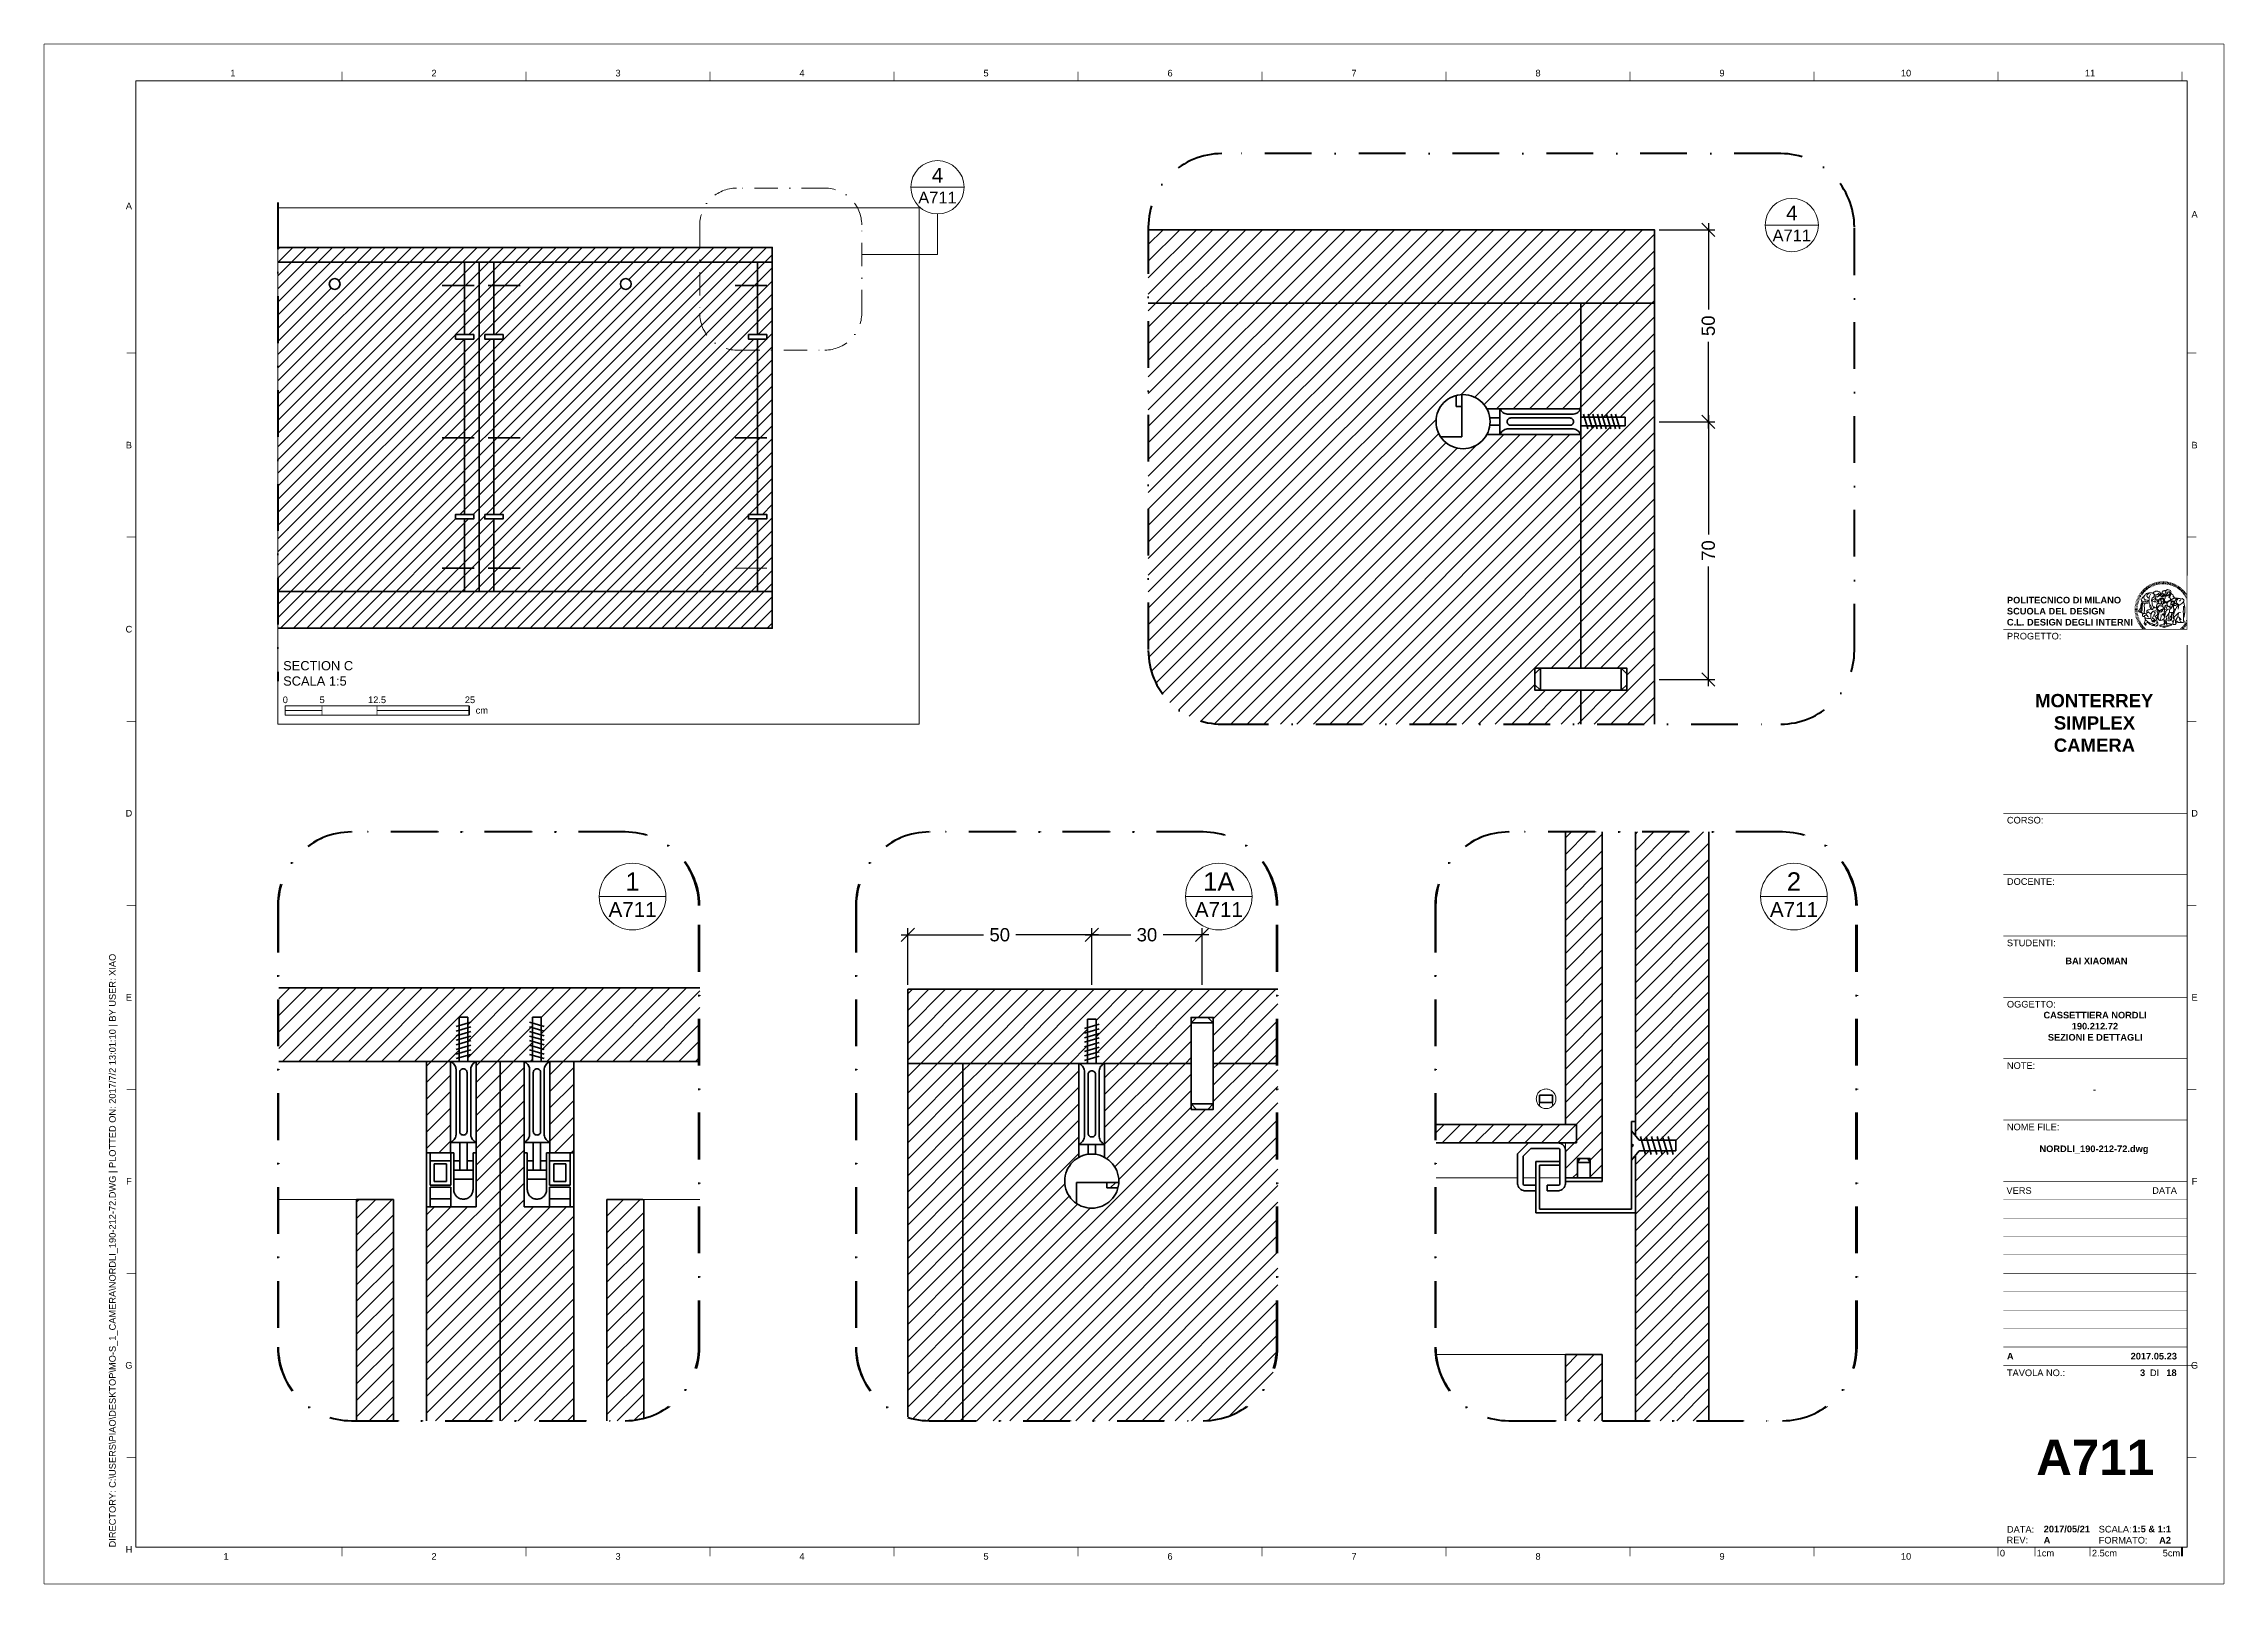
# Paper-space layout 'A711' of a CAD drawing. Header units: centimetres, sheet in millimetres. Extents: x 0 to 593, y 0 to 419.
# The model-space entities are those that its viewports show. They can reach past a viewport. Long polylines and large blocks are cut down to what shows.
import ezdxf
from ezdxf.enums import TextEntityAlignment as Align

# ---------------------------------------------------------------- set-up
doc = ezdxf.new("R2010")
doc.units = ezdxf.units.CM
doc.set_wipeout_variables(frame=1)
doc.linetypes.add('ACAD_ISO02W100', pattern=[15, 12, -3])
doc.linetypes.add('TRATTOPUNTO', pattern=[25.4, 12.7, -6.35, 0, -6.35])
doc.layers.get('0').update_dxf_attribs({"color": 8})
doc.layers.get('DEFPOINTS').update_dxf_attribs({"color": 210, "lineweight": 18})
for name, color, linetype, lineweight in [('A-ANNO-DIMS', 81, 'Continuous', 13), ('A-ANNO-SYMB', 3, 'Continuous', 18), ('A-DETL-MCUT', 7, 'Continuous', 35), ('A-ELEV-MBE', 7, 'Continuous', 18), ('A-SECT-MCUT', 7, 'Continuous', 35), ('A-SECT-MCUT1', 7, 'Continuous', 35), ('G-ANNO-LOGO', 3, 'Continuous', 18), ('G-ANNO-TEXT', 3, 'Continuous', 18), ('G-ANNO-TTLB', 3, 'Continuous', 18)]:
    doc.layers.add(name, color=color, linetype=linetype, lineweight=lineweight)
doc.layers.add('G-ANNO-NPLT', color=210, linetype='Continuous', lineweight=18, plot=False)
doc.styles.add('ARIAL', font='arial.ttf')
doc.styles.add('ARIAL-BOLD', font='arialbd.ttf')
doc.styles.add('E-ARIAL', font='arial.ttf')
doc.dimstyles.new('TICK_36', dxfattribs={"dimtxt": 3.6, "dimasz": 3.6, "dimexe": 1.8, "dimexo": 1.2, "dimgap": 1.8, "dimtad": 0, "dimdec": 0, "dimzin": 0, "dimdsep": 46, "dimtxsty": 'ARIAL', "dimblk": 'OBLIQUE', "dimcen": 1.8, "dimdle": 1.8, "dimclrd": 256, "dimclrt": 256, "dimadec": 0, "dimazin": 0, "dimtfac": 1, "dimtdec": 0, "dimtmove": 1, "dimatfit": 3, "dimldrblk": 'OPEN90', "dimfxl": 0, "dimtolj": 1, "dimtzin": 0, "dimarcsym": 0})

psp = doc.layouts.new('A711')

# ---------------------------------------------------------------- texts
at = {"layer": 'G-ANNO-TEXT', "style": 'E-ARIAL'}
psp.add_text('0', height=1.8, dxfattribs=at).set_placement((65.59, 241.13), align=Align.TOP_CENTER)
for s, p in [('5', (74.89, 239.33)), ('12.5', (88.07, 239.33))]:
    psp.add_text(s, height=1.8, dxfattribs=at).set_placement(p)
for s, p in [('25', (117.17, 239.33)), ('cm', (120.67, 236.47))]:
    psp.add_text(s, height=1.8, dxfattribs=at).set_placement(p, align=Align.RIGHT)
at = {"layer": 'G-ANNO-TEXT', "insert": (65, 250.75), "char_height": 2.5, "attachment_point": 1}
psp.add_mtext_dynamic_manual_height_columns('{\\fArial|b0|i0|c0|p34;SECTION C\\PSCALA 1:5}', width=76.0455, gutter_width=1, heights=[0], dxfattribs=at)

msp = doc.modelspace()

# ---------------------------------------------------------------- blocks, each defined once
blk = doc.blocks.new('1')
at = {"layer": 'G-ANNO-TTLB'}
for p, q in [((1245.59, 1064.88), (1245.59, 666.46)), ((1803.01, 1064.88), (1245.59, 1064.88)), ((1803.01, 666.46), (1803.01, 1064.88)), ((1245.59, 666.46), (1803.01, 666.46))]:
    blk.add_line(p, q, dxfattribs=at)
at = {"layer": 'G-ANNO-TTLB', "const_width": 0.18, "flags": 128}
for points in [[(1301.59, 1067.38), (1301.59, 1064.88)], [(1351.59, 1067.38), (1351.59, 1064.88)], [(1401.59, 1067.38), (1401.59, 1064.88)], [(1451.59, 1067.38), (1451.59, 1064.88)], [(1501.59, 1067.38), (1501.59, 1064.88)], [(1551.59, 1067.38), (1551.59, 1064.88)], [(1601.59, 1067.38), (1601.59, 1064.88)], [(1651.59, 1067.38), (1651.59, 1064.88)], [(1701.59, 1067.38), (1701.59, 1064.88)], [(1751.59, 1067.38), (1751.59, 1064.88)], [(1801.59, 1067.38), (1801.59, 1064.88)], [(1245.59, 990.88), (1243.09, 990.88)], [(1805.51, 990.88), (1803.01, 990.88)], [(1245.59, 940.88), (1243.09, 940.88)], [(1805.51, 940.88), (1803.01, 940.88)], [(1245.59, 890.88), (1243.09, 890.88)], [(1805.51, 890.88), (1803.01, 890.88)], [(1245.59, 840.88), (1243.09, 840.88)], [(1805.51, 840.88), (1803.01, 840.88)], [(1245.59, 790.88), (1243.09, 790.88)], [(1805.51, 790.88), (1803.01, 790.88)], [(1245.59, 740.88), (1243.09, 740.88)], [(1805.51, 740.88), (1803.01, 740.88)], [(1245.59, 690.88), (1243.09, 690.88)], [(1805.51, 690.88), (1803.01, 690.88)], [(1301.59, 666.46), (1301.59, 663.96)], [(1351.59, 666.46), (1351.59, 663.96)], [(1401.59, 666.46), (1401.59, 663.96)], [(1451.59, 666.46), (1451.59, 663.96)], [(1501.59, 666.46), (1501.59, 663.96)], [(1551.59, 666.46), (1551.59, 663.96)], [(1601.59, 666.46), (1601.59, 663.96)], [(1651.59, 666.46), (1651.59, 663.96)], [(1701.59, 666.46), (1701.59, 663.96)]]:
    blk.add_lwpolyline(points, dxfattribs=at)
at = {"layer": 'G-ANNO-TEXT', "style": 'ARIAL'}
for s, p in [('1', (1271.94, 1066.95)), ('2', (1326.59, 1066.95)), ('3', (1376.59, 1066.95)), ('4', (1426.59, 1066.95)), ('5', (1476.59, 1066.95)), ('6', (1526.59, 1066.95)), ('7', (1576.59, 1066.95)), ('8', (1626.59, 1066.95)), ('9', (1676.59, 1066.95)), ('10', (1726.59, 1066.95)), ('11', (1776.59, 1066.95)), ('A', (1243.68, 1030.86)), ('A', (1804.99, 1028.58)), ('B', (1243.68, 965.88)), ('B', (1804.99, 965.88)), ('C', (1243.68, 915.88)), ('C', (1804.99, 915.88)), ('D', (1243.68, 865.88)), ('D', (1804.99, 865.88)), ('E', (1243.68, 815.88)), ('E', (1804.99, 815.88)), ('F', (1243.68, 765.88)), ('F', (1804.99, 765.88)), ('G', (1243.68, 715.88)), ('G', (1804.99, 715.88)), ('H', (1243.68, 665.88)), ('1', (1270.08, 663.97)), ('2', (1326.59, 663.97)), ('3', (1376.59, 663.97)), ('4', (1426.59, 663.97)), ('5', (1476.59, 663.97)), ('6', (1526.59, 663.97)), ('7', (1576.59, 663.97)), ('8', (1626.59, 663.97)), ('9', (1676.59, 663.97)), ('10', (1726.59, 663.97))]:
    blk.add_text(s, height=1.8, dxfattribs=at).set_placement(p, align=Align.MIDDLE_CENTER)
at = {"layer": 'G-ANNO-TEXT', "insert": (1238.3, 666.41), "char_height": 1.8, "attachment_point": 1, "rotation": 90, "style": 'ARIAL'}
blk.add_mtext_dynamic_manual_height_columns('DIRECTORY: C:\\\\USERS\\\\XIAO\\\\DESKTOP\\\\MO-S_1_CAMERA\\\\NORDLI_190-212-72.DWG | PLOTTED ON: 2017/7/2 13:01:10 | BY USER: XIAO', width=412.209, gutter_width=9, heights=[0], dxfattribs=at)
blk = doc.blocks.new('DETAGLI')
at = {"layer": 'A-ANNO-SYMB', "linetype": 'Continuous'}
blk.add_line((486.66, 356.17), (504.76, 356.17), dxfattribs=at)
blk.add_circle((495.71, 356.17), 9.05, dxfattribs=at)
for tag, p in [('TAVOLA', (495.71, 362.76)), ('SEZIONE', (495.71, 354.67))]:
    blk.add_attdef(tag, text='', height=5, dxfattribs=at).set_placement(p, align=Align.TOP_CENTER)
blk = doc.blocks.new('logoPolimi')
for p, q in [((-1.49, 1.84), (-1.36, 1.68)), ((-1.41, 1.91), (-1.28, 1.74)), ((-1.32, 1.97), (-1.2, 1.8)), ((-1.22, 2.03), (-1.11, 1.85)), ((-1.13, 2.09), (-1.03, 1.9)), ((-1.03, 2.14), (-0.94, 1.95)), ((-0.93, 2.18), (-0.84, 1.99)), ((-0.83, 2.22), (-0.75, 2.03)), ((-0.72, 2.26), (-0.66, 2.06)), ((-0.61, 2.29), (-0.56, 2.09)), ((-0.51, 2.32), (-0.46, 2.11)), ((-0.4, 2.34), (-0.36, 2.13)), ((-0.29, 2.35), (-0.26, 2.14)), ((-0.18, 2.36), (-0.16, 2.15)), ((-0.07, 2.37), (-0.06, 2.16)), ((0.04, 2.37), (0.04, 2.16)), ((0.15, 2.36), (0.14, 2.16)), ((0.26, 2.36), (0.24, 2.15)), ((0.37, 2.34), (0.34, 2.13)), ((0.48, 2.32), (0.44, 2.12)), ((0.59, 2.3), (0.54, 2.09)), ((0.69, 2.27), (0.63, 2.07)), ((0.8, 2.23), (0.73, 2.03)), ((0.9, 2.19), (0.82, 2)), ((1, 2.15), (0.91, 1.96)), ((1.1, 2.1), (1, 1.91)), ((1.2, 2.04), (1.09, 1.86)), ((1.29, 1.99), (1.18, 1.81)), ((1.38, 1.92), (1.26, 1.75)), ((1.47, 1.86), (1.34, 1.69)), ((-2.37, 0.12), (-2.16, 0.11)), ((-2.37, 0.01), (-2.16, 0.01)), ((-2.36, 0.23), (-2.15, 0.21)), ((-2.35, 0.34), (-2.14, 0.31)), ((-2.33, 0.45), (-2.12, 0.41)), ((-2.3, 0.55), (-2.1, 0.51)), ((-2.28, 0.66), (-2.07, 0.6)), ((-2.24, 0.77), (-2.04, 0.7)), ((-2.2, 0.87), (-2.01, 0.79)), ((-2.16, 0.97), (-1.97, 0.89)), ((-2.11, 1.07), (-1.93, 0.98)), ((-2.06, 1.17), (-1.88, 1.07)), ((-2.01, 1.26), (-1.83, 1.15)), ((-1.94, 1.36), (-1.77, 1.24)), ((-1.88, 1.45), (-1.71, 1.32)), ((-1.84, 0.03), (-1.82, 0.35)), ((-1.81, 1.53), (-1.65, 1.4)), ((-1.74, 1.61), (-1.58, 1.47)), ((-1.73, 0.59), (-1.73, 0.59)), ((-1.73, 0.59), (-1.73, 0.59)), ((-1.66, 1.69), (-1.51, 1.54)), ((-1.65, 0.57), (-1.65, 0.57)), ((-1.59, 1.12), (-1.59, 1.12)), ((-1.58, 1.77), (-1.44, 1.61)), ((-1.51, 0.55), (-1.51, 0.55)), ((-1.51, 0.55), (-1.51, 0.55)), ((-1.31, 0.79), (-1.21, 0.75)), ((-1.21, 0.75), (-1.31, 0.79)), ((-1.21, 0.75), (-1.31, 0.79)), ((-1.21, 0.75), (-1.21, 0.75)), ((-1.21, 0.75), (-1.21, 0.75)), ((-1.19, 0.76), (-1.19, 0.76)), ((-1.19, 0.76), (-1.19, 0.76)), ((-1.17, 0.99), (-1.18, 0.99)), ((-1.18, 0.99), (-1.17, 0.99)), ((-1.16, 0.57), (-1.16, 0.57)), ((-1.16, 0.57), (-1.16, 0.57)), ((-1.1, 0.01), (-0.99, 0.06)), ((-0.99, 0.06), (-1.1, 0.01)), ((-0.99, 0.06), (-1.1, 0.01)), ((-0.99, 0.06), (-0.99, 0.06)), ((-0.99, 0.06), (-0.99, 0.06)), ((-0.97, 0.79), (-0.98, 0.79)), ((-0.89, 0.84), (-0.97, 0.79)), ((-0.97, 0.79), (-0.89, 0.84)), ((-0.96, 1.41), (-0.96, 1.41)), ((-0.96, 1.41), (-0.96, 1.41)), ((-0.89, 0.84), (-0.82, 0.87)), ((-0.82, 0.87), (-0.89, 0.84)), ((-0.89, 0.84), (-0.82, 0.87)), ((-0.88, 0.83), (-0.89, 0.84)), ((-0.85, 1.39), (-0.85, 1.39)), ((-0.85, 1.39), (-0.85, 1.39)), ((-0.84, 0.14), (-0.84, 0.14)), ((-0.77, 1.08), (-0.78, 1.08)), ((-0.78, 1.08), (-0.77, 1.08)), ((-0.61, 1.12), (-0.77, 1.08)), ((-0.77, 1.08), (-0.61, 1.12)), ((-0.77, 1.08), (-0.61, 1.12)), ((-0.75, 1.3), (-0.76, 1.29)), ((-0.76, 1.29), (-0.75, 1.3)), ((-0.65, 0.99), (-0.7, 0.96)), ((-0.69, 0.18), (-0.68, 0.18)), ((-0.66, 0.93), (-0.66, 0.93)), ((-0.66, 0.93), (-0.64, 0.93)), ((-0.66, 0.93), (-0.66, 0.93)), ((-0.66, 0.93), (-0.66, 0.93)), ((-0.63, 1.01), (-0.63, 1.01)), ((-0.63, 1.01), (-0.62, 1.01)), ((-0.63, 0.66), (-0.63, 0.66)), ((-0.6, 1.12), (-0.61, 1.12)), ((-0.61, 1.12), (-0.6, 1.12)), ((-0.61, 1.12), (-0.6, 1.12)), ((-0.61, 0.86), (-0.57, 0.85)), ((-0.57, 0.85), (-0.61, 0.86)), ((-0.61, 0.86), (-0.57, 0.85)), ((-0.53, 1.08), (-0.6, 1.12)), ((-0.6, 1.12), (-0.6, 1.11)), ((-0.6, 1.12), (-0.53, 1.08)), ((-0.57, 0.8), (-0.59, 0.8)), ((-0.57, 0.85), (-0.53, 0.84)), ((-0.57, 0.85), (-0.57, 0.85)), ((-0.57, 0.85), (-0.57, 0.85)), ((-0.57, 0.85), (-0.53, 0.84)), ((-0.56, 0.29), (-0.49, 0.48)), ((-0.56, 0.14), (-0.56, 0.29)), ((-0.5, 0.11), (-0.56, 0.14)), ((-0.53, 0.84), (-0.51, 0.84)), ((-0.53, 0.84), (-0.51, 0.84)), ((-0.53, 0.84), (-0.53, 0.84)), ((-0.51, 0.11), (-0.51, 0.11)), ((-0.51, 0.11), (-0.51, 0.11)), ((-0.34, 0.33), (-0.5, 0.11)), ((-0.49, 0.48), (-0.41, 0.55)), ((-0.42, 0.8), (-0.47, 0.79)), ((-0.42, 0.8), (-0.47, 0.79)), ((-0.47, 0.79), (-0.45, 0.76)), ((-0.47, 0.79), (-0.45, 0.76)), ((-0.45, 1.14), (-0.42, 1.11)), ((-0.42, 1.26), (-0.36, 1.22)), ((-0.41, 0.55), (-0.34, 0.49)), ((-0.4, 1.37), (-0.38, 1.38)), ((-0.39, 1.37), (-0.4, 1.37)), ((-0.35, 1.33), (-0.4, 1.37)), ((-0.39, 1.24), (-0.4, 1.23)), ((-0.38, 1.14), (-0.38, 1.14)), ((-0.34, 0.49), (-0.09, 0.48)), ((-0.16, 0.32), (-0.34, 0.33)), ((-0.14, 0.32), (-0.31, 0.34)), ((-0.28, 1.3), (-0.29, 1.3)), ((-0.28, 1.3), (-0.28, 1.3)), ((-0.16, 1.24), (-0.16, 1.25)), ((-0.16, 1.25), (-0.16, 1.25)), ((-0.16, 0.49), (-0.14, 0.64)), ((-0.06, 0.27), (-0.16, 0.32)), ((-0.1, 0.88), (-0.09, 0.87)), ((-0.08, 1.37), (-0.08, 1.38)), ((-0.08, 1.23), (-0.05, 1.21)), ((-0.05, 1.21), (-0.08, 1.23)), ((-0.08, 1.23), (-0.05, 1.21)), ((-0.03, 0.26), (-0.06, 0.27)), ((-0.05, 1.21), (-0.04, 1.21)), ((-0.04, 1.21), (-0.05, 1.21)), ((-0.04, 1.21), (-0.04, 1.21)), ((-0.04, 1.21), (-0.04, 1.21)), ((-0.04, 0.48), (-0.03, 0.26)), ((0.03, 1.15), (0.03, 1.15)), ((0.03, 0.66), (0.03, 0.67)), ((0.07, 0.58), (0.07, 0.57)), ((0.1, 1.18), (0.1, 1.18)), ((0.1, 0.84), (0.1, 0.84)), ((0.13, 1.32), (0.17, 1.19)), ((0.14, 0.71), (0.34, 0.65)), ((0.31, 0.56), (0.17, 0.63)), ((0.27, 1.61), (0.27, 1.61)), ((0.27, 1.61), (0.27, 1.61)), ((0.27, 1.61), (0.27, 1.61)), ((0.29, 1.29), (0.29, 1.29)), ((0.29, 1.29), (0.29, 1.29)), ((0.29, 1.29), (0.29, 1.29)), ((0.29, 1.29), (0.29, 1.29)), ((0.33, 0.49), (0.34, 0.49)), ((0.33, 0.03), (0.35, 0.03)), ((0.33, 0.03), (0.35, 0.03)), ((0.34, 0.65), (0.34, 0.64)), ((0.35, 0.03), (0.57, 0.06)), ((0.35, 0.03), (0.57, 0.06)), ((0.35, 0.03), (0.35, 0.03)), ((0.35, 0.03), (0.35, 0.03)), ((0.38, 1.36), (0.37, 1.35)), ((0.38, 0.34), (0.37, 0.34)), ((0.38, 0.34), (0.38, 0.34)), ((0.43, 0.67), (0.39, 0.64)), ((0.49, 1.05), (0.51, 1.13)), ((0.51, 1.13), (0.49, 1.05)), ((0.49, 1.05), (0.51, 1.13)), ((0.51, 1.31), (0.5, 1.29)), ((0.51, 1.13), (0.52, 1.23)), ((0.52, 1.23), (0.51, 1.23)), ((0.51, 1.23), (0.52, 1.23)), ((0.52, 1.23), (0.51, 1.13)), ((0.51, 1.13), (0.52, 1.23)), ((0.52, 1.24), (0.6, 1.37)), ((0.52, 1.23), (0.6, 1.36)), ((0.6, 1.36), (0.52, 1.23)), ((0.52, 1.23), (0.52, 1.23)), ((0.52, 1.23), (0.52, 1.24)), ((0.52, 1.23), (0.52, 1.23)), ((0.55, 1.07), (0.53, 1.06)), ((0.53, 1.04), (0.53, 1.06)), ((0.53, 1.05), (0.53, 1.04)), ((0.54, 0.3), (0.63, 0.32)), ((0.54, -0.08), (0.61, 0.06)), ((0.61, 0.06), (0.54, -0.08)), ((0.54, -0.08), (0.61, 0.06)), ((0.56, 0.19), (0.59, 0.21)), ((0.57, 1.07), (0.57, 1.07)), ((0.57, 1.07), (0.57, 1.07)), ((0.57, 1.07), (0.57, 1.07)), ((0.57, 1.07), (0.57, 1.07)), ((0.57, 1.07), (0.57, 1.07)), ((0.57, 1.07), (0.57, 1.07)), ((0.57, 1.07), (0.57, 1.07)), ((0.58, 0.3), (0.59, 0.29)), ((0.59, 0.78), (0.59, 0.79)), ((0.59, 0.79), (0.59, 0.79)), ((0.59, 0.79), (0.59, 0.79)), ((0.59, 0.79), (0.59, 0.78)), ((0.61, 0.06), (0.6, 0.07)), ((0.6, 0.07), (0.61, 0.06)), ((0.61, 0.06), (0.61, 0.07)), ((0.62, 0.21), (0.65, 0.22)), ((0.64, 1.37), (0.65, 1.37)), ((0.69, 0.86), (0.68, 0.86)), ((0.68, 0.86), (0.69, 0.86)), ((0.68, 0.76), (0.68, 0.76)), ((0.76, 0.26), (0.76, 0.26)), ((0.82, 0.35), (0.84, 0.36)), ((0.82, 0.35), (0.82, 0.35)), ((0.84, 0.36), (0.84, 0.37)), ((0.85, 0.34), (1.05, 0.35)), ((0.93, 1.05), (0.93, 1.05)), ((0.93, 1.05), (0.93, 1.05)), ((0.93, 1.05), (0.93, 1.04)), ((0.93, 1.05), (0.93, 1.05)), ((0.97, 0.66), (0.96, 0.66)), ((1.01, 0.97), (0.98, 0.96)), ((1.17, 0.96), (1.17, 0.95)), ((1.17, 0.95), (1.17, 0.95)), ((1.34, 0.37), (1.26, 0.04)), ((1.27, 0.37), (1.27, 0.38)), ((1.28, 0.95), (1.28, 0.95)), ((1.37, 0.73), (1.46, 0.81)), ((1.41, 0.4), (1.41, 0.41)), ((1.56, 1.79), (1.42, 1.63)), ((1.64, 1.71), (1.49, 1.56)), ((1.49, 0.9), (1.57, 0.92)), ((1.72, 1.63), (1.56, 1.49)), ((1.67, 0.6), (1.57, 0.53)), ((1.79, 1.55), (1.63, 1.41)), ((1.86, 1.47), (1.7, 1.34)), ((1.93, 1.38), (1.76, 1.26)), ((1.99, 1.29), (1.81, 1.17)), ((2.05, 1.19), (1.87, 1.09)), ((2.1, 1.1), (1.92, 1)), ((2.15, 1), (1.96, 0.91)), ((2.19, 0.9), (2, 0.82)), ((2.23, 0.79), (2.04, 0.72)), ((2.27, 0.69), (2.07, 0.63)), ((2.3, 0.58), (2.09, 0.53)), ((2.32, 0.47), (2.12, 0.43)), ((2.34, 0.37), (2.13, 0.33)), ((2.36, 0.26), (2.15, 0.23)), ((2.37, 0.15), (2.16, 0.13)), ((2.37, 0.04), (2.16, 0.03)), ((-2.37, -0.1), (-2.16, -0.09)), ((-2.36, -0.21), (-2.15, -0.19)), ((-2.35, -0.32), (-2.14, -0.29)), ((-2.33, -0.43), (-2.12, -0.39)), ((-2.31, -0.54), (-2.1, -0.49)), ((-2.28, -0.65), (-2.08, -0.59)), ((-2.25, -0.75), (-2.05, -0.69)), ((-2.21, -0.86), (-2.02, -0.78)), ((-2.17, -0.96), (-1.98, -0.87)), ((-2.12, -1.06), (-1.93, -0.96)), ((-2.07, -1.16), (-1.89, -1.05)), ((-2.04, -0.15), (-1.97, -0.2)), ((-2.01, -1.25), (-1.84, -1.14)), ((-1.95, -1.34), (-1.78, -1.22)), ((-1.89, -1.43), (-1.72, -1.31)), ((-1.82, -1.52), (-1.66, -1.38)), ((-1.75, -1.6), (-1.59, -1.46)), ((-1.67, -1.68), (-1.52, -1.53)), ((-1.58, -0.12), (-1.6, -0.18)), ((-1.6, -0.18), (-1.58, -0.28)), ((-1.57, -0.54), (-1.59, -0.54)), ((-1.59, -0.54), (-1.59, -0.54)), ((-1.59, -1.76), (-1.45, -1.6)), ((-1.56, -0.32), (-1.56, -0.31)), ((-1.56, -0.31), (-1.56, -0.31)), ((-1.53, -0.65), (-1.53, -0.65)), ((-1.53, -0.65), (-1.53, -0.65)), ((-1.51, -1.83), (-1.37, -1.67)), ((-1.48, -0.86), (-1.48, -0.85)), ((-1.42, -0.37), (-1.42, -0.37)), ((-1.42, -1.9), (-1.29, -1.73)), ((-1.38, -0.46), (-1.38, -0.46)), ((-1.33, -1.96), (-1.21, -1.79)), ((-1.31, -0.24), (-1.31, -0.23)), ((-1.31, -0.23), (-1.31, -0.24)), ((-1.23, -0.19), (-1.23, -0.19)), ((-1.23, -0.19), (-1.23, -0.19)), ((-1.23, -0.19), (-1.23, -0.19)), ((-1.23, -0.19), (-1.23, -0.19)), ((-1.01, -0.39), (-1.02, -0.39)), ((-1.02, -0.39), (-1.01, -0.39)), ((-1.02, -0.7), (-1.02, -0.7)), ((-1.02, -0.7), (-1.02, -0.7)), ((-1.02, -0.7), (-1.02, -0.7)), ((-0.79, -0.51), (-0.83, -0.58)), ((-0.83, -0.58), (-0.79, -0.51)), ((-0.83, -0.58), (-0.79, -0.51)), ((-0.78, -1.05), (-0.83, -0.94)), ((-0.83, -0.94), (-0.78, -1.05)), ((-0.83, -0.94), (-0.83, -0.94)), ((-0.83, -0.94), (-0.78, -1.05)), ((-0.82, -1.23), (-0.82, -1.23)), ((-0.82, -1.23), (-0.77, -1.23)), ((-0.77, -1.23), (-0.82, -1.23)), ((-0.82, -1.23), (-0.82, -1.23)), ((-0.77, -1.23), (-0.82, -1.23)), ((-0.75, -0.96), (-0.8, -0.89)), ((-0.8, -0.89), (-0.79, -0.92)), ((-0.79, -0.92), (-0.8, -0.89)), ((-0.8, -0.89), (-0.75, -0.96)), ((-0.79, -0.92), (-0.8, -0.89)), ((-0.8, -0.89), (-0.8, -0.89)), ((-0.8, -0.89), (-0.75, -0.96)), ((-0.79, -0.92), (-0.78, -0.95)), ((-0.78, -0.95), (-0.79, -0.92)), ((-0.78, -0.95), (-0.79, -0.92)), ((-0.77, -0.49), (-0.78, -0.48)), ((-0.78, -0.48), (-0.77, -0.49)), ((-0.78, -0.95), (-0.76, -1)), ((-0.76, -1), (-0.78, -0.95)), ((-0.76, -1), (-0.78, -0.95)), ((-0.71, -0.89), (-0.75, -0.87)), ((-0.75, -0.87), (-0.71, -0.89)), ((-0.75, -0.87), (-0.71, -0.89)), ((-0.72, -1.01), (-0.75, -0.96)), ((-0.75, -0.96), (-0.72, -1.01)), ((-0.75, -0.96), (-0.72, -1.01)), ((-0.64, -0.93), (-0.71, -0.89)), ((-0.71, -0.89), (-0.64, -0.93)), ((-0.71, -0.89), (-0.64, -0.93)), ((-0.66, -0.53), (-0.66, -0.53)), ((-0.66, -0.53), (-0.66, -0.53)), ((-0.66, -0.53), (-0.66, -0.53)), ((-0.39, -0.81), (-0.51, -0.69)), ((-0.51, -1.04), (-0.5, -1.04)), ((-0.48, -0.42), (-0.48, -0.42)), ((-0.48, -0.42), (-0.48, -0.42)), ((-0.48, -0.42), (-0.48, -0.42)), ((-0.41, -0.51), (-0.41, -0.51)), ((-0.38, -0.05), (-0.39, -0.12)), ((-0.39, -0.12), (-0.37, -0.1)), ((-0.35, -0.14), (-0.37, -0.08)), ((-0.37, -0.09), (-0.37, -0.09)), ((-0.33, -0.12), (-0.35, -0.14)), ((-0.32, -0.14), (-0.35, -0.14)), ((-0.35, -0.18), (-0.34, -0.22)), ((-0.34, -0.08), (-0.29, -0.16)), ((-0.34, -0.22), (-0.34, -0.22)), ((-0.27, -0.17), (-0.32, -0.14)), ((-0.25, -0.91), (-0.26, -0.9)), ((-0.26, -1.29), (0.1, -1.2)), ((0.1, -1.2), (-0.26, -1.29)), ((0.08, -1.4), (-0.26, -1.29)), ((-0.26, -1.29), (0.08, -1.4)), ((-0.26, -1.38), (-0.26, -1.29)), ((-0.26, -1.29), (-0.26, -1.29)), ((-0.26, -1.29), (-0.26, -1.38)), ((-0.26, -1.29), (0.08, -1.4)), ((-0.26, -1.29), (-0.26, -1.29)), ((0.08, -1.49), (-0.26, -1.38)), ((-0.26, -1.38), (0.09, -1.49)), ((-0.14, -0.15), (-0.16, -0.13)), ((-0.11, -0.04), (-0.12, -0.05)), ((-0.04, -0.41), (-0.01, -0.44)), ((-0.01, -0.44), (-0.04, -0.41)), ((-0.04, -0.41), (-0.01, -0.44)), ((0.07, -0.84), (0.07, -0.84)), ((0.07, -0.84), (0.07, -0.84)), ((0.1, -1.2), (0.08, -1.32)), ((0.08, -1.32), (0.13, -1.2)), ((0.08, -1.4), (0.72, -1.22)), ((0.72, -1.22), (0.08, -1.4)), ((0.08, -1.4), (0.72, -1.22)), ((0.72, -1.31), (0.08, -1.49)), ((0.08, -1.44), (0.08, -1.4)), ((0.08, -1.4), (0.08, -1.44)), ((0.08, -1.4), (0.08, -1.49)), ((0.08, -1.49), (0.08, -1.44)), ((0.08, -1.44), (0.08, -1.44)), ((0.08, -1.44), (0.08, -1.45)), ((0.08, -1.45), (0.08, -1.46)), ((0.08, -1.46), (0.08, -1.49)), ((0.1, -1.01), (0.09, -0.86)), ((0.1, -1.01), (0.09, -0.86)), ((0.09, -1.49), (0.72, -1.31)), ((0.1, -1.2), (0.12, -1.04)), ((0.12, -1.04), (0.1, -1.2)), ((0.13, -1.2), (0.1, -1.2)), ((0.1, -1.2), (0.13, -1.2)), ((0.13, -1.2), (0.1, -1.2)), ((0.1, -1.2), (0.1, -1.2)), ((0.11, -0.44), (0.11, -0.44)), ((0.11, -0.44), (0.11, -0.44)), ((0.12, -0.21), (0.12, -0.21)), ((0.12, -0.21), (0.12, -0.21)), ((0.12, -0.21), (0.12, -0.21)), ((0.12, -0.21), (0.12, -0.21)), ((0.12, -0.21), (0.12, -0.21)), ((0.12, -0.21), (0.12, -0.21)), ((0.12, -0.21), (0.12, -0.21)), ((0.12, -0.21), (0.12, -0.21)), ((0.12, -0.21), (0.12, -0.21)), ((0.12, -0.21), (0.12, -0.21)), ((0.12, -0.21), (0.12, -0.21)), ((0.12, -0.21), (0.12, -0.21)), ((0.12, -0.21), (0.12, -0.21)), ((0.12, -0.56), (0.14, -0.53)), ((0.14, -0.53), (0.12, -0.56)), ((0.12, -0.56), (0.14, -0.53)), ((0.12, -1.04), (0.12, -1.04)), ((0.12, -1.04), (0.12, -1.04)), ((0.12, -1.04), (0.12, -1.04)), ((0.21, -0.99), (0.13, -1.2)), ((0.13, -1.2), (0.21, -0.99)), ((0.36, -1.14), (0.13, -1.2)), ((0.13, -1.2), (0.26, -1.17)), ((0.14, -0.53), (0.16, -0.49)), ((0.16, -0.49), (0.14, -0.53)), ((0.14, -0.53), (0.16, -0.49)), ((0.16, -0.49), (0.16, -0.49)), ((0.16, -0.49), (0.16, -0.49)), ((0.28, -1.19), (0.21, -0.99)), ((0.21, -0.99), (0.31, -1.27)), ((0.24, -0.17), (0.24, -0.16)), ((0.24, -0.16), (0.24, -0.17)), ((0.25, -0.84), (0.25, -0.88)), ((0.25, -0.88), (0.25, -0.84)), ((0.25, -0.88), (0.25, -0.84)), ((0.25, -0.88), (0.29, -1.17)), ((0.26, -0.88), (0.25, -0.88)), ((0.31, -1.27), (0.25, -0.88)), ((0.26, -1.17), (0.28, -1.16)), ((0.28, -1.16), (0.36, -1.14)), ((0.29, -1.17), (0.28, -1.19)), ((0.36, -1.14), (0.72, -1.22)), ((0.72, -1.22), (0.36, -1.14)), ((0.49, -0.31), (0.49, -0.31)), ((0.49, -0.31), (0.49, -0.31)), ((0.5, -0.27), (0.5, -0.27)), ((0.51, -0.27), (0.51, -0.27)), ((0.72, -0.81), (0.75, -0.89)), ((0.72, -1.22), (0.72, -1.31)), ((0.72, -1.31), (0.72, -1.22)), ((0.74, -0.23), (0.74, -0.23)), ((0.74, -0.23), (0.75, -0.24)), ((0.75, -0.23), (0.75, -0.23)), ((0.86, -0.25), (0.82, -0.34)), ((0.87, -0.22), (0.86, -0.23)), ((0.87, -0.22), (0.86, -0.25)), ((0.96, -0.58), (0.96, -0.57)), ((1.05, -1.05), (1.04, -1.05)), ((1.28, -2), (1.17, -1.82)), ((1.37, -1.93), (1.25, -1.76)), ((1.31, -0.27), (1.3, -0.26)), ((1.3, -0.26), (1.3, -0.26)), ((1.3, -0.26), (1.3, -0.26)), ((1.3, -0.26), (1.31, -0.27)), ((1.3, -0.26), (1.3, -0.26)), ((1.46, -1.87), (1.33, -1.7)), ((1.54, -1.8), (1.41, -1.64)), ((1.63, -1.72), (1.48, -1.57)), ((1.71, -1.65), (1.55, -1.5)), ((1.78, -1.57), (1.62, -1.43)), ((1.85, -1.48), (1.69, -1.35)), ((1.92, -1.39), (1.75, -1.27)), ((1.98, -1.3), (1.81, -1.19)), ((2.04, -1.21), (1.86, -1.1)), ((2.09, -1.11), (1.91, -1.01)), ((2.14, -1.01), (1.95, -0.92)), ((2.19, -0.91), (1.99, -0.83)), ((2.23, -0.81), (2.03, -0.74)), ((2.26, -0.7), (2.06, -0.64)), ((2.29, -0.6), (2.09, -0.55)), ((2.32, -0.49), (2.11, -0.45)), ((2.34, -0.38), (2.13, -0.35)), ((2.35, -0.27), (2.15, -0.25)), ((2.37, -0.08), (2.16, -0.07)), ((2.36, -0.16), (2.16, -0.15)), ((-1.24, -2.02), (-1.13, -1.84)), ((-1.14, -2.08), (-1.04, -1.89)), ((-1.04, -2.13), (-0.95, -1.94)), ((-0.94, -2.18), (-0.86, -1.98)), ((-0.84, -2.22), (-0.77, -2.02)), ((-0.74, -2.25), (-0.67, -2.05)), ((-0.63, -2.29), (-0.57, -2.08)), ((-0.52, -2.31), (-0.48, -2.11)), ((-0.42, -2.33), (-0.38, -2.13)), ((-0.31, -2.35), (-0.28, -2.14)), ((-0.2, -2.36), (-0.18, -2.15)), ((-0.09, -2.37), (-0.08, -2.16)), ((0.03, -2.37), (0.02, -2.16)), ((0.14, -2.37), (0.12, -2.16)), ((0.25, -2.36), (0.22, -2.15)), ((0.35, -2.34), (0.32, -2.14)), ((0.46, -2.32), (0.42, -2.12)), ((0.57, -2.3), (0.52, -2.1)), ((0.68, -2.27), (0.62, -2.07)), ((0.78, -2.24), (0.71, -2.04)), ((0.89, -2.2), (0.81, -2)), ((0.99, -2.15), (0.9, -1.96)), ((1.09, -2.11), (0.99, -1.92)), ((1.19, -2.05), (1.08, -1.87))]:
    blk.add_line(p, q)
for points in [[(-1.9, 0.12), (-1.94, 0.02), (-2.05, -0.09), (-2.05, -0.09)], [(-1.86, 0.38), (-1.86, 0.38), (-1.87, 0.19), (-1.9, 0.12)], [(-1.76, 0.6), (-1.76, 0.6), (-1.84, 0.57), (-1.86, 0.38)], [(-1.86, -0.04), (-1.84, 0.02), (-1.84, 0.03), (-1.84, 0.03)], [(-1.82, 0.78), (-1.83, 0.8), (-1.85, 0.86), (-1.83, 0.88)], [(-1.82, 0.78), (-1.83, 0.8), (-1.85, 0.86), (-1.83, 0.88)], [(-1.83, 0.88), (-1.81, 0.9), (-1.76, 0.96), (-1.76, 0.96)], [(-1.83, 0.88), (-1.81, 0.9), (-1.76, 0.96), (-1.76, 0.96)], [(-1.76, 0.6), (-1.83, 0.7), (-1.78, 0.74), (-1.78, 0.74)], [(-1.78, 0.74), (-1.79, 0.74), (-1.83, 0.7), (-1.76, 0.6)], [(-1.78, 0.74), (-1.8, 0.76), (-1.81, 0.78), (-1.82, 0.78)], [(-1.78, 0.74), (-1.8, 0.76), (-1.81, 0.78), (-1.82, 0.78)], [(-1.82, 0.35), (-1.81, 0.5), (-1.73, 0.59), (-1.73, 0.59)], [(-1.82, -0.19), (-1.73, -0.07), (-1.75, 0.14), (-1.75, 0.3)], [(-1.75, 0.33), (-1.75, 0.17), (-1.73, -0.05), (-1.8, -0.17)], [(-1.78, 0.74), (-1.75, 0.72), (-1.72, 0.69), (-1.68, 0.7)], [(-1.68, 0.7), (-1.72, 0.69), (-1.75, 0.72), (-1.78, 0.74)], [(-1.68, 0.7), (-1.72, 0.69), (-1.75, 0.72), (-1.78, 0.74)], [(-1.78, 0.74), (-1.78, 0.74), (-1.78, 0.74), (-1.78, 0.74)], [(-1.76, 0.96), (-1.68, 1.1), (-1.59, 1.12), (-1.59, 1.12)], [(-1.76, 0.96), (-1.68, 1.1), (-1.6, 1.12), (-1.6, 1.12)], [(-1.73, 0.59), (-1.74, 0.59), (-1.75, 0.6), (-1.76, 0.6)], [(-1.73, 0.59), (-1.74, 0.59), (-1.75, 0.6), (-1.76, 0.6)], [(-1.75, 0.3), (-1.76, 0.47), (-1.65, 0.57), (-1.65, 0.57)], [(-1.65, 0.57), (-1.65, 0.57), (-1.76, 0.5), (-1.75, 0.33)], [(-1.65, 0.57), (-1.68, 0.58), (-1.7, 0.58), (-1.73, 0.59)], [(-1.65, 0.57), (-1.68, 0.58), (-1.7, 0.58), (-1.73, 0.59)], [(-1.5, 0.71), (-1.53, 0.74), (-1.61, 0.71), (-1.68, 0.7)], [(-1.68, 0.7), (-1.61, 0.71), (-1.53, 0.73), (-1.5, 0.71)], [(-1.5, 0.71), (-1.53, 0.73), (-1.61, 0.71), (-1.68, 0.7)], [(-1.51, 0.55), (-1.56, 0.56), (-1.61, 0.56), (-1.65, 0.57)], [(-1.65, 0.57), (-1.61, 0.56), (-1.56, 0.56), (-1.51, 0.55)], [(-1.51, 0.55), (-1.56, 0.56), (-1.61, 0.56), (-1.65, 0.57)], [(-1.59, 1.12), (-1.6, 1.06), (-1.61, 0.99), (-1.61, 0.97)], [(-1.61, 0.97), (-1.61, 0.99), (-1.6, 1.06), (-1.59, 1.12)], [(-1.61, 0.97), (-1.61, 0.99), (-1.6, 1.06), (-1.59, 1.12)], [(-1.61, 0.97), (-1.61, 0.95), (-1.56, 0.88), (-1.54, 0.87)], [(-1.54, 0.87), (-1.56, 0.88), (-1.61, 0.95), (-1.61, 0.97)], [(-1.54, 0.87), (-1.56, 0.88), (-1.61, 0.96), (-1.61, 0.97)], [(-1.59, 1.12), (-1.59, 1.13), (-1.59, 1.15), (-1.58, 1.16)], [(-1.59, 1.12), (-1.59, 1.13), (-1.59, 1.15), (-1.58, 1.16)], [(-1.58, 1.16), (-1.57, 1.21), (-1.52, 1.23), (-1.49, 1.25)], [(-1.58, 1.16), (-1.57, 1.21), (-1.52, 1.23), (-1.49, 1.25)], [(-1.58, 0.36), (-1.58, 0.48), (-1.51, 0.55), (-1.51, 0.55)], [(-1.51, 0.55), (-1.51, 0.55), (-1.58, 0.48), (-1.58, 0.36)], [(-1.51, 0.55), (-1.51, 0.55), (-1.58, 0.48), (-1.58, 0.36)], [(-1.55, 0.04), (-1.55, 0.08), (-1.58, 0.25), (-1.58, 0.36)], [(-1.58, 0.36), (-1.58, 0.25), (-1.55, 0.08), (-1.55, 0.04)], [(-1.58, 0.36), (-1.58, 0.25), (-1.55, 0.08), (-1.55, 0.04)], [(-1.58, -0.12), (-1.57, -0.06), (-1.55, 0.02), (-1.55, 0.04)], [(-1.55, 0.04), (-1.55, 0.02), (-1.57, -0.06), (-1.58, -0.12)], [(-1.55, 0.04), (-1.55, 0.02), (-1.56, -0.04), (-1.57, -0.1)], [(-1.54, 0.87), (-1.52, 0.85), (-1.47, 0.83), (-1.44, 0.83)], [(-1.44, 0.83), (-1.47, 0.83), (-1.52, 0.85), (-1.54, 0.87)], [(-1.45, 0.83), (-1.47, 0.83), (-1.52, 0.85), (-1.54, 0.87)], [(-1.51, 0.55), (-1.33, 0.54), (-1.16, 0.57), (-1.16, 0.57)], [(-1.16, 0.57), (-1.16, 0.57), (-1.33, 0.54), (-1.51, 0.55)], [(-1.16, 0.57), (-1.16, 0.57), (-1.33, 0.54), (-1.51, 0.55)], [(-1.5, 0.71), (-1.46, 0.68), (-1.4, 0.62), (-1.33, 0.66)], [(-1.33, 0.66), (-1.4, 0.62), (-1.46, 0.68), (-1.5, 0.71)], [(-1.33, 0.66), (-1.4, 0.62), (-1.46, 0.68), (-1.5, 0.71)], [(-1.49, 1.25), (-1.46, 1.26), (-1.42, 1.33), (-1.39, 1.36)], [(-1.49, 1.25), (-1.46, 1.27), (-1.43, 1.34), (-1.39, 1.36)], [(-1.31, 0.79), (-1.33, 0.79), (-1.42, 0.83), (-1.45, 0.83)], [(-1.44, 0.83), (-1.42, 0.83), (-1.33, 0.79), (-1.31, 0.79)], [(-1.31, 0.79), (-1.33, 0.79), (-1.42, 0.83), (-1.44, 0.83)], [(-1.35, 1.1), (-1.4, 1.17), (-1.36, 1.23), (-1.29, 1.31)], [(-1.29, 1.31), (-1.36, 1.23), (-1.4, 1.17), (-1.35, 1.1)], [(-1.35, 1.1), (-1.4, 1.17), (-1.36, 1.23), (-1.29, 1.31)], [(-1.39, 1.36), (-1.35, 1.38), (-1.26, 1.4), (-1.19, 1.41)], [(-1.39, 1.36), (-1.35, 1.38), (-1.26, 1.4), (-1.19, 1.41)], [(-1.18, 0.99), (-1.24, 0.97), (-1.3, 1.03), (-1.35, 1.1)], [(-1.35, 1.1), (-1.3, 1.03), (-1.24, 0.97), (-1.18, 0.99)], [(-1.18, 1), (-1.24, 0.97), (-1.3, 1.03), (-1.35, 1.1)], [(-1.33, 0.66), (-1.28, 0.7), (-1.23, 0.73), (-1.21, 0.75)], [(-1.21, 0.75), (-1.23, 0.73), (-1.28, 0.7), (-1.33, 0.66)], [(-1.21, 0.75), (-1.23, 0.73), (-1.28, 0.7), (-1.33, 0.66)], [(-1.29, 1.31), (-1.22, 1.39), (-1.01, 1.41), (-0.96, 1.41)], [(-0.96, 1.41), (-1.01, 1.41), (-1.22, 1.39), (-1.29, 1.31)], [(-1.29, 1.31), (-1.22, 1.39), (-1.01, 1.41), (-0.96, 1.41)], [(-1.24, -0.02), (-1.21, -0.01), (-1.1, 0.01), (-1.1, 0.01)], [(-1.1, 0.01), (-1.1, 0.01), (-1.21, -0.01), (-1.24, -0.02)], [(-1.1, 0.01), (-1.1, 0.01), (-1.21, -0.01), (-1.24, -0.02)], [(-1.21, 0.75), (-1.2, 0.75), (-1.19, 0.76), (-1.19, 0.76)], [(-1.19, 0.76), (-1.19, 0.76), (-1.2, 0.75), (-1.21, 0.75)], [(-1.19, 0.76), (-1.19, 0.76), (-1.2, 0.76), (-1.21, 0.75)], [(-1.19, 1.41), (-1.11, 1.43), (-0.97, 1.41), (-0.97, 1.41)], [(-1.19, 1.41), (-1.12, 1.43), (-0.98, 1.41), (-0.98, 1.41)], [(-1.19, 0.76), (-1.19, 0.77), (-1.18, 0.78), (-1.18, 0.79)], [(-1.18, 0.79), (-1.18, 0.78), (-1.19, 0.77), (-1.19, 0.76)], [(-1.19, 0.76), (-1.19, 0.77), (-1.19, 0.78), (-1.18, 0.79)], [(-1.18, 0.68), (-1.18, 0.68), (-1.19, 0.71), (-1.19, 0.76)], [(-1.19, 0.76), (-1.19, 0.71), (-1.18, 0.68), (-1.18, 0.68)], [(-1.18, 0.68), (-1.18, 0.68), (-1.19, 0.71), (-1.19, 0.76)], [(-1.18, 0.97), (-1.18, 0.97), (-1.18, 0.98), (-1.17, 0.99)], [(-1.17, 0.99), (-1.18, 0.98), (-1.18, 0.97), (-1.18, 0.97)], [(-1.18, 0.97), (-1.18, 0.97), (-1.18, 0.98), (-1.17, 0.99)], [(-1.18, 0.79), (-1.17, 0.86), (-1.18, 0.95), (-1.18, 0.97)], [(-1.18, 0.97), (-1.18, 0.95), (-1.17, 0.86), (-1.18, 0.79)], [(-1.18, 0.79), (-1.17, 0.86), (-1.18, 0.95), (-1.18, 0.97)], [(-1.16, 0.57), (-1.17, 0.6), (-1.18, 0.64), (-1.18, 0.68)], [(-1.18, 0.68), (-1.18, 0.64), (-1.17, 0.6), (-1.16, 0.57)], [(-1.16, 0.57), (-1.17, 0.6), (-1.18, 0.64), (-1.18, 0.68)], [(-1.17, 0.99), (-1.17, 1.03), (-1.16, 1.09), (-1.14, 1.13)], [(-1.09, 0.42), (-1.1, 0.44), (-1.14, 0.48), (-1.16, 0.57)], [(-1.16, 0.57), (-1.14, 0.48), (-1.1, 0.44), (-1.09, 0.42)], [(-1.09, 0.42), (-1.1, 0.44), (-1.14, 0.48), (-1.16, 0.57)], [(-1.14, 1.13), (-1.12, 1.18), (-1.05, 1.31), (-1.05, 1.31)], [(-1.12, 0.46), (-1.12, 0.46), (-1.13, 0.38), (-1.11, 0.26)], [(-1.11, 0.26), (-1.08, 0.14), (-1.05, 0.03), (-1.05, 0.03)], [(-1.02, 0.32), (-1.02, 0.32), (-1.08, 0.4), (-1.09, 0.42)], [(-1.09, 0.42), (-1.08, 0.4), (-1.02, 0.32), (-1.02, 0.32)], [(-1.02, 0.32), (-1.02, 0.32), (-1.08, 0.4), (-1.09, 0.42)], [(-0.98, 0.2), (-0.98, 0.21), (-1.02, 0.32), (-1.02, 0.32)], [(-1.02, 0.32), (-1.02, 0.32), (-0.98, 0.21), (-0.98, 0.2)], [(-0.98, 0.2), (-0.98, 0.21), (-1.02, 0.32), (-1.02, 0.32)], [(-1.01, 0.12), (-1, 0.16), (-0.98, 0.19), (-0.98, 0.2)], [(-0.98, 0.2), (-0.98, 0.19), (-1, 0.16), (-1.01, 0.12)], [(-1.01, 0.12), (-1, 0.16), (-0.98, 0.19), (-0.98, 0.2)], [(-0.99, 0.06), (-1, 0.07), (-1.01, 0.1), (-1.01, 0.12)], [(-1.01, 0.12), (-1.01, 0.1), (-1, 0.07), (-0.99, 0.06)], [(-0.99, 0.06), (-1, 0.07), (-1.01, 0.1), (-1.01, 0.12)], [(-0.99, 0.06), (-0.99, 0.06), (-0.99, 0.06), (-0.98, 0.05)], [(-0.98, 0.05), (-0.99, 0.06), (-0.99, 0.06), (-0.99, 0.06)], [(-0.99, 0.05), (-0.99, 0.06), (-0.99, 0.06), (-0.99, 0.06)], [(-0.95, 0.02), (-0.96, 0.03), (-0.97, 0.04), (-0.99, 0.05)], [(-0.98, 1.41), (-0.98, 1.41), (-0.97, 1.41), (-0.96, 1.41)], [(-0.98, 0.81), (-0.94, 0.85), (-0.92, 0.93), (-0.91, 0.97)], [(-0.91, 0.97), (-0.92, 0.93), (-0.94, 0.85), (-0.98, 0.81)], [(-0.91, 0.97), (-0.92, 0.93), (-0.94, 0.85), (-0.98, 0.81)], [(-0.98, 0.79), (-0.98, 0.81), (-0.98, 0.81), (-0.98, 0.81)], [(-0.98, 0.81), (-0.98, 0.81), (-0.98, 0.81), (-0.98, 0.79)], [(-0.98, 0.81), (-0.98, 0.81), (-0.98, 0.81), (-0.98, 0.79)], [(-0.98, 0.79), (-0.98, 0.79), (-0.98, 0.78), (-0.97, 0.77)], [(-0.98, 0.79), (-0.98, 0.79), (-0.98, 0.78), (-0.97, 0.77)], [(-0.98, 0.05), (-0.97, 0.04), (-0.96, 0.03), (-0.95, 0.02)], [(-0.95, 0.02), (-0.96, 0.03), (-0.97, 0.04), (-0.98, 0.05)], [(-0.97, 1.41), (-0.97, 1.41), (-0.97, 1.41), (-0.96, 1.41)], [(-0.97, 0.77), (-0.96, 0.74), (-0.91, 0.64), (-0.91, 0.57)], [(-0.97, 0.77), (-0.96, 0.74), (-0.91, 0.64), (-0.91, 0.57)], [(-0.96, 1.41), (-0.94, 1.41), (-0.9, 1.41), (-0.85, 1.39)], [(-0.96, 1.41), (-0.94, 1.41), (-0.9, 1.41), (-0.85, 1.39)], [(-0.95, 0.02), (-0.94, 0.01), (-0.92, 0.01), (-0.9, 0.01)], [(-0.9, 0.01), (-0.92, 0.01), (-0.94, 0.01), (-0.95, 0.02)], [(-0.91, 0.01), (-0.92, 0.01), (-0.94, 0.01), (-0.95, 0.02)], [(-0.91, 0.97), (-0.89, 1), (-0.87, 1.01), (-0.84, 1.02)], [(-0.84, 1.02), (-0.87, 1.01), (-0.89, 1), (-0.91, 0.97)], [(-0.84, 1.02), (-0.87, 1.01), (-0.89, 1.01), (-0.91, 0.97)], [(-0.91, 0.57), (-0.91, 0.5), (-0.9, 0.43), (-0.88, 0.37)], [(-0.91, 0.57), (-0.91, 0.5), (-0.9, 0.43), (-0.88, 0.37)], [(-0.87, 0.03), (-0.87, 0.03), (-0.89, 0.01), (-0.91, 0.01)], [(-0.9, 0.01), (-0.89, 0.01), (-0.87, 0.03), (-0.87, 0.03)], [(-0.87, 0.03), (-0.87, 0.03), (-0.89, 0.01), (-0.9, 0.01)], [(-0.88, 0.84), (-0.88, 0.84), (-0.89, 0.79), (-0.88, 0.77)], [(-0.88, 0.77), (-0.89, 0.79), (-0.88, 0.83), (-0.88, 0.83)], [(-0.74, 0.66), (-0.85, 0.67), (-0.88, 0.77), (-0.88, 0.77)], [(-0.88, 0.77), (-0.88, 0.77), (-0.85, 0.67), (-0.74, 0.66)], [(-0.88, 0.37), (-0.86, 0.32), (-0.83, 0.25), (-0.82, 0.25)], [(-0.88, 0.37), (-0.86, 0.32), (-0.83, 0.25), (-0.82, 0.25)], [(-0.87, 0.03), (-0.86, 0.03), (-0.86, 0.05), (-0.86, 0.06)], [(-0.86, 0.06), (-0.86, 0.05), (-0.86, 0.03), (-0.87, 0.03)], [(-0.86, 0.06), (-0.86, 0.05), (-0.86, 0.03), (-0.87, 0.03)], [(-0.85, 1.39), (-0.86, 1.42), (-0.8, 1.45), (-0.8, 1.46)], [(-0.85, 1.39), (-0.86, 1.42), (-0.83, 1.44), (-0.82, 1.45)], [(-0.86, 0.06), (-0.86, 0.07), (-0.86, 0.1), (-0.85, 0.11)], [(-0.85, 0.11), (-0.86, 0.1), (-0.86, 0.07), (-0.86, 0.06)], [(-0.85, 0.11), (-0.86, 0.1), (-0.86, 0.07), (-0.86, 0.06)], [(-0.81, 1.36), (-0.83, 1.37), (-0.84, 1.38), (-0.85, 1.39)], [(-0.85, 1.39), (-0.84, 1.38), (-0.83, 1.37), (-0.81, 1.36)], [(-0.85, 1.39), (-0.84, 1.38), (-0.83, 1.37), (-0.81, 1.36)], [(-0.85, 0.11), (-0.85, 0.12), (-0.84, 0.14), (-0.84, 0.14)], [(-0.84, 0.14), (-0.84, 0.14), (-0.85, 0.12), (-0.85, 0.11)], [(-0.84, 0.14), (-0.84, 0.14), (-0.85, 0.12), (-0.85, 0.11)], [(-0.84, 1.02), (-0.83, 1.03), (-0.81, 1.05), (-0.78, 1.08)], [(-0.78, 1.08), (-0.81, 1.05), (-0.83, 1.03), (-0.84, 1.02)], [(-0.78, 1.08), (-0.81, 1.05), (-0.83, 1.03), (-0.84, 1.02)], [(-0.84, 0.14), (-0.83, 0.15), (-0.81, 0.16), (-0.81, 0.16)], [(-0.81, 0.16), (-0.81, 0.16), (-0.83, 0.15), (-0.84, 0.14)], [(-0.81, 0.16), (-0.81, 0.16), (-0.84, 0.15), (-0.84, 0.14)], [(-0.84, 0.15), (-0.84, 0.15), (-0.84, 0.15), (-0.84, 0.14)], [(-0.84, 0.14), (-0.84, 0.14), (-0.84, 0.14), (-0.84, 0.14)], [(-0.84, 0.14), (-0.84, 0.14), (-0.84, 0.14), (-0.84, 0.14)], [(-0.84, 0.14), (-0.84, 0.14), (-0.84, 0.14), (-0.84, 0.14)], [(-0.82, 1.45), (-0.82, 1.45), (-0.8, 1.45), (-0.8, 1.45)], [(-0.82, 0.87), (-0.82, 0.87), (-0.72, 0.91), (-0.66, 0.93)], [(-0.66, 0.93), (-0.72, 0.91), (-0.82, 0.87), (-0.82, 0.87)], [(-0.82, 0.87), (-0.82, 0.87), (-0.72, 0.91), (-0.66, 0.93)], [(-0.82, 0.25), (-0.8, 0.25), (-0.77, 0.24), (-0.77, 0.23)], [(-0.82, 0.25), (-0.8, 0.25), (-0.78, 0.24), (-0.77, 0.23)], [(-0.76, 1.29), (-0.77, 1.32), (-0.79, 1.34), (-0.81, 1.36)], [(-0.81, 1.36), (-0.79, 1.34), (-0.77, 1.32), (-0.76, 1.29)], [(-0.81, 1.36), (-0.79, 1.34), (-0.77, 1.32), (-0.76, 1.3)], [(-0.81, 0.16), (-0.8, 0.17), (-0.8, 0.17), (-0.79, 0.18)], [(-0.79, 0.18), (-0.8, 0.17), (-0.8, 0.17), (-0.81, 0.16)], [(-0.79, 0.18), (-0.8, 0.17), (-0.8, 0.17), (-0.81, 0.16)], [(-0.8, 1.46), (-0.8, 1.49), (-0.69, 1.51), (-0.69, 1.51)], [(-0.8, 1.46), (-0.8, 1.49), (-0.75, 1.49), (-0.75, 1.49)], [(-0.8, 1.45), (-0.8, 1.45), (-0.8, 1.46), (-0.8, 1.46)], [(-0.79, 0.18), (-0.78, 0.18), (-0.77, 0.16), (-0.77, 0.16)], [(-0.77, 0.16), (-0.77, 0.16), (-0.78, 0.18), (-0.79, 0.18)], [(-0.77, 0.16), (-0.77, 0.16), (-0.78, 0.18), (-0.79, 0.18)], [(-0.78, 1.08), (-0.77, 1.1), (-0.76, 1.13), (-0.75, 1.16)], [(-0.75, 1.16), (-0.76, 1.13), (-0.77, 1.1), (-0.78, 1.08)], [(-0.75, 1.16), (-0.76, 1.13), (-0.77, 1.1), (-0.78, 1.08)], [(-0.77, 0.23), (-0.76, 0.22), (-0.72, 0.2), (-0.71, 0.2)], [(-0.77, 0.23), (-0.76, 0.22), (-0.72, 0.2), (-0.71, 0.2)], [(-0.77, 0.16), (-0.77, 0.16), (-0.74, 0.16), (-0.7, 0.17)], [(-0.7, 0.17), (-0.74, 0.16), (-0.77, 0.16), (-0.77, 0.16)], [(-0.7, 0.17), (-0.74, 0.16), (-0.77, 0.16), (-0.77, 0.16)], [(-0.76, 1.3), (-0.74, 1.25), (-0.73, 1.2), (-0.75, 1.16)], [(-0.75, 1.16), (-0.73, 1.2), (-0.74, 1.25), (-0.76, 1.29)], [(-0.76, 1.29), (-0.74, 1.25), (-0.73, 1.2), (-0.75, 1.16)], [(-0.75, 1.49), (-0.75, 1.52), (-0.69, 1.51), (-0.69, 1.51)], [(-0.7, 1.26), (-0.7, 1.28), (-0.73, 1.28), (-0.75, 1.3)], [(-0.75, 1.3), (-0.73, 1.28), (-0.7, 1.28), (-0.7, 1.26)], [(-0.71, 1.24), (-0.72, 1.25), (-0.73, 1.27), (-0.75, 1.28)], [(-0.63, 0.66), (-0.63, 0.66), (-0.73, 0.66), (-0.74, 0.66)], [(-0.74, 0.66), (-0.73, 0.66), (-0.63, 0.66), (-0.63, 0.66)], [(-0.65, 1.23), (-0.67, 1.24), (-0.71, 1.23), (-0.71, 1.24)], [(-0.71, 0.2), (-0.7, 0.2), (-0.69, 0.19), (-0.69, 0.18)], [(-0.71, 0.2), (-0.7, 0.2), (-0.69, 0.19), (-0.69, 0.18)], [(-0.65, 1.23), (-0.67, 1.24), (-0.7, 1.25), (-0.7, 1.26)], [(-0.7, 1.26), (-0.7, 1.25), (-0.67, 1.24), (-0.65, 1.23)], [(-0.7, 0.17), (-0.69, 0.17), (-0.68, 0.18), (-0.69, 0.18)], [(-0.69, 0.18), (-0.68, 0.18), (-0.69, 0.17), (-0.7, 0.17)], [(-0.69, 0.18), (-0.68, 0.18), (-0.69, 0.17), (-0.7, 0.17)], [(-0.69, 1.51), (-0.69, 1.59), (-0.51, 1.55), (-0.51, 1.55)], [(-0.69, 1.51), (-0.66, 1.55), (-0.66, 1.55), (-0.66, 1.55)], [(-0.66, 0.67), (-0.69, 0.69), (-0.68, 0.72), (-0.68, 0.76)], [(-0.68, 0.76), (-0.68, 0.72), (-0.69, 0.69), (-0.66, 0.67)], [(-0.66, 0.68), (-0.69, 0.69), (-0.68, 0.72), (-0.68, 0.76)], [(-0.68, 0.76), (-0.68, 0.79), (-0.67, 0.82), (-0.66, 0.83)], [(-0.66, 0.83), (-0.67, 0.82), (-0.68, 0.79), (-0.68, 0.76)], [(-0.68, 0.76), (-0.68, 0.79), (-0.67, 0.82), (-0.66, 0.83)], [(-0.68, 0.18), (-0.68, 0.18), (-0.56, 0.15), (-0.51, 0.11)], [(-0.68, 0.18), (-0.68, 0.18), (-0.56, 0.15), (-0.51, 0.11)], [(-0.66, 1.55), (-0.63, 1.57), (-0.51, 1.55), (-0.51, 1.55)], [(-0.62, 0.95), (-0.63, 0.95), (-0.64, 0.94), (-0.66, 0.93)], [(-0.66, 0.93), (-0.64, 0.94), (-0.63, 0.95), (-0.62, 0.95)], [(-0.66, 0.83), (-0.65, 0.85), (-0.61, 0.86), (-0.61, 0.86)], [(-0.61, 0.86), (-0.61, 0.86), (-0.65, 0.84), (-0.66, 0.83)], [(-0.66, 0.83), (-0.65, 0.84), (-0.61, 0.86), (-0.61, 0.86)], [(-0.63, 0.66), (-0.64, 0.67), (-0.65, 0.67), (-0.66, 0.68)], [(-0.63, 0.66), (-0.64, 0.67), (-0.65, 0.67), (-0.66, 0.67)], [(-0.66, 0.67), (-0.65, 0.67), (-0.64, 0.67), (-0.63, 0.66)], [(-0.59, 1.24), (-0.6, 1.23), (-0.63, 1.22), (-0.65, 1.23)], [(-0.65, 1.23), (-0.63, 1.22), (-0.6, 1.23), (-0.59, 1.24)], [(-0.56, 1.24), (-0.56, 1.24), (-0.63, 1.22), (-0.65, 1.23)], [(-0.63, 1.01), (-0.63, 1.01), (-0.64, 1), (-0.65, 0.99)], [(-0.64, 0.93), (-0.64, 0.93), (-0.58, 0.88), (-0.57, 0.85)], [(-0.64, 0.93), (-0.64, 0.93), (-0.58, 0.88), (-0.57, 0.85)], [(-0.6, 1.11), (-0.6, 1.11), (-0.59, 1.05), (-0.63, 1.01)], [(-0.6, 1.11), (-0.6, 1.11), (-0.59, 1.05), (-0.63, 1.01)], [(-0.5, 0.65), (-0.55, 0.61), (-0.6, 0.64), (-0.63, 0.66)], [(-0.5, 0.65), (-0.55, 0.61), (-0.6, 0.64), (-0.63, 0.66)], [(-0.62, 1.01), (-0.62, 1.01), (-0.62, 0.97), (-0.62, 0.95)], [(-0.62, 0.95), (-0.62, 0.97), (-0.62, 1.01), (-0.62, 1.01)], [(-0.56, 1.24), (-0.56, 1.24), (-0.57, 1.25), (-0.59, 1.24)], [(-0.59, 1.24), (-0.57, 1.25), (-0.56, 1.24), (-0.56, 1.24)], [(-0.41, 0.55), (-0.41, 0.55), (-0.59, 0.44), (-0.56, 0.15)], [(-0.52, 0.81), (-0.53, 0.8), (-0.56, 0.79), (-0.57, 0.8)], [(-0.57, 0.01), (-0.57, 0.01), (-0.38, -0.06), (-0.35, -0.15)], [(-0.49, 1.27), (-0.5, 1.26), (-0.53, 1.24), (-0.56, 1.24)], [(-0.52, 1.26), (-0.53, 1.26), (-0.54, 1.22), (-0.56, 1.24)], [(-0.56, 1.24), (-0.54, 1.22), (-0.53, 1.26), (-0.52, 1.26)], [(-0.47, 1.06), (-0.49, 1.06), (-0.53, 1.08), (-0.53, 1.08)], [(-0.53, 1.08), (-0.53, 1.08), (-0.49, 1.06), (-0.47, 1.06)], [(-0.53, 0.84), (-0.53, 0.84), (-0.52, 0.81), (-0.52, 0.81)], [(-0.49, 1.27), (-0.5, 1.26), (-0.51, 1.26), (-0.52, 1.26)], [(-0.52, 1.26), (-0.51, 1.26), (-0.5, 1.26), (-0.49, 1.27)], [(-0.51, 0.12), (-0.51, 0.12), (-0.52, 0.19), (-0.49, 0.21)], [(-0.51, 0.19), (-0.51, 0.18), (-0.52, 0.15), (-0.51, 0.14)], [(-0.51, 1.55), (-0.43, 1.57), (-0.43, 1.53), (-0.43, 1.53)], [(-0.51, 1.55), (-0.43, 1.57), (-0.35, 1.51), (-0.35, 1.51)], [(-0.51, 0.84), (-0.51, 0.84), (-0.46, 0.83), (-0.45, 0.83)], [(-0.51, 0.84), (-0.51, 0.84), (-0.46, 0.83), (-0.45, 0.83)], [(-0.42, 0.27), (-0.43, 0.27), (-0.5, 0.2), (-0.51, 0.19)], [(-0.51, 0.14), (-0.51, 0.13), (-0.47, 0.05), (-0.47, 0.04)], [(-0.51, 0.11), (-0.51, 0.11), (-0.51, 0.11), (-0.51, 0.11)], [(-0.51, 0.11), (-0.51, 0.11), (-0.47, 0.1), (-0.46, 0.04)], [(-0.51, 0.11), (-0.51, 0.11), (-0.51, 0.11), (-0.51, 0.11)], [(-0.51, 0.11), (-0.5, 0.11), (-0.5, 0.1), (-0.49, 0.1)], [(-0.47, 0.71), (-0.46, 0.66), (-0.5, 0.65), (-0.5, 0.65)], [(-0.47, 0.71), (-0.46, 0.66), (-0.5, 0.65), (-0.5, 0.65)], [(-0.44, 1.3), (-0.45, 1.3), (-0.47, 1.28), (-0.49, 1.27)], [(-0.49, 1.27), (-0.47, 1.28), (-0.45, 1.3), (-0.44, 1.3)], [(-0.44, 1.3), (-0.45, 1.3), (-0.47, 1.28), (-0.49, 1.27)], [(-0.49, 0.21), (-0.48, 0.21), (-0.47, 0.22), (-0.47, 0.23)], [(-0.49, 0.21), (-0.49, 0.21), (-0.49, 0.21), (-0.49, 0.21)], [(-0.37, -0.09), (-0.37, -0.07), (-0.49, 0.1), (-0.49, 0.1)], [(-0.46, 1.08), (-0.46, 1.07), (-0.46, 1.06), (-0.47, 1.06)], [(-0.47, 1.06), (-0.46, 1.06), (-0.46, 1.07), (-0.46, 1.08)], [(-0.45, 0.76), (-0.44, 0.74), (-0.47, 0.71), (-0.47, 0.71)], [(-0.45, 0.76), (-0.44, 0.74), (-0.47, 0.71), (-0.47, 0.71)], [(-0.47, 0.23), (-0.46, 0.24), (-0.44, 0.27), (-0.42, 0.27)], [(-0.47, 0.04), (-0.47, 0.03), (-0.44, 0.02), (-0.44, 0.01)], [(-0.44, 1.1), (-0.45, 1.1), (-0.46, 1.08), (-0.46, 1.08)], [(-0.46, 1.08), (-0.46, 1.09), (-0.45, 1.1), (-0.44, 1.1)], [(-0.46, 0.04), (-0.46, 0.03), (-0.45, 0.03), (-0.44, 0.02)], [(-0.45, 0.83), (-0.44, 0.83), (-0.39, 0.82), (-0.39, 0.82)], [(-0.45, 0.83), (-0.44, 0.83), (-0.39, 0.82), (-0.39, 0.82)], [(-0.36, 0.68), (-0.36, 0.66), (-0.45, 0.58), (-0.41, 0.55)], [(-0.41, 0.55), (-0.45, 0.58), (-0.4, 0.62), (-0.39, 0.62)], [(-0.41, 1.32), (-0.42, 1.3), (-0.43, 1.3), (-0.44, 1.3)], [(-0.44, 1.3), (-0.43, 1.3), (-0.42, 1.3), (-0.41, 1.32)], [(-0.41, 1.32), (-0.42, 1.3), (-0.43, 1.3), (-0.44, 1.3)], [(-0.42, 1.11), (-0.42, 1.11), (-0.44, 1.1), (-0.44, 1.1)], [(-0.44, 1.1), (-0.44, 1.1), (-0.42, 1.11), (-0.42, 1.11)], [(-0.44, 0.02), (-0.43, 0.01), (-0.44, 0.01), (-0.43, 0)], [(-0.44, 0.01), (-0.43, 0), (-0.43, -0.02), (-0.38, -0.05)], [(-0.43, 1.53), (-0.37, 1.53), (-0.35, 1.5), (-0.35, 1.5)], [(-0.4, 1.12), (-0.4, 1.11), (-0.42, 1.11), (-0.42, 1.11)], [(-0.42, 1.11), (-0.42, 1.11), (-0.4, 1.11), (-0.4, 1.12)], [(-0.39, 0.82), (-0.39, 0.81), (-0.42, 0.8), (-0.42, 0.8)], [(-0.39, 0.82), (-0.39, 0.81), (-0.42, 0.8), (-0.42, 0.8)], [(-0.35, 0.32), (-0.36, 0.31), (-0.41, 0.28), (-0.42, 0.27)], [(-0.42, 0.27), (-0.41, 0.27), (-0.39, 0.28), (-0.38, 0.3)], [(-0.4, 1.37), (-0.4, 1.37), (-0.39, 1.33), (-0.41, 1.32)], [(-0.41, 1.32), (-0.39, 1.33), (-0.4, 1.37), (-0.4, 1.37)], [(-0.4, 1.37), (-0.4, 1.37), (-0.39, 1.33), (-0.41, 1.32)], [(-0.34, 0.49), (-0.35, 0.51), (-0.36, 0.52), (-0.41, 0.55)], [(-0.41, 0.55), (-0.36, 0.52), (-0.35, 0.51), (-0.34, 0.49)], [(-0.38, 1.14), (-0.38, 1.14), (-0.39, 1.12), (-0.4, 1.12)], [(-0.4, 1.12), (-0.39, 1.12), (-0.38, 1.14), (-0.38, 1.14)], [(-0.37, 1.36), (-0.38, 1.36), (-0.38, 1.35), (-0.39, 1.37)], [(-0.39, 0.63), (-0.39, 0.64), (-0.38, 0.65), (-0.36, 0.67)], [(-0.39, 0.62), (-0.38, 0.63), (-0.39, 0.63), (-0.39, 0.63)], [(-0.38, 1.38), (-0.38, 1.38), (-0.38, 1.36), (-0.36, 1.36)], [(-0.38, 1.14), (-0.38, 1.14), (-0.35, 1.11), (-0.35, 1.15)], [(-0.35, 1.14), (-0.35, 1.11), (-0.38, 1.14), (-0.38, 1.14)], [(-0.38, 0.3), (-0.37, 0.31), (-0.34, 0.35), (-0.3, 0.34)], [(-0.35, 1.34), (-0.37, 1.35), (-0.37, 1.36), (-0.37, 1.36)], [(-0.36, 1.36), (-0.36, 1.36), (-0.37, 1.35), (-0.35, 1.34)], [(-0.36, 0.67), (-0.34, 0.68), (-0.35, 0.68), (-0.35, 0.73)], [(-0.35, 0.73), (-0.36, 0.68), (-0.35, 0.69), (-0.36, 0.68)], [(-0.35, 1.5), (-0.33, 1.52), (-0.31, 1.5), (-0.31, 1.5)], [(-0.35, 1.51), (-0.28, 1.52), (-0.25, 1.44), (-0.25, 1.44)], [(-0.28, 1.3), (-0.31, 1.32), (-0.34, 1.34), (-0.35, 1.34)], [(-0.35, 1.34), (-0.34, 1.34), (-0.31, 1.32), (-0.28, 1.3)], [(-0.28, 1.31), (-0.31, 1.32), (-0.31, 1.31), (-0.35, 1.33)], [(-0.3, 1.28), (-0.3, 1.26), (-0.34, 1.18), (-0.35, 1.14)], [(-0.35, 1.15), (-0.34, 1.18), (-0.3, 1.26), (-0.3, 1.28)], [(-0.3, 0.9), (-0.3, 0.9), (-0.34, 0.77), (-0.35, 0.73)], [(-0.35, 0.73), (-0.34, 0.78), (-0.32, 0.79), (-0.32, 0.79)], [(-0.31, 0.34), (-0.31, 0.34), (-0.34, 0.33), (-0.35, 0.32)], [(-0.25, 0.48), (-0.27, 0.49), (-0.33, 0.47), (-0.34, 0.49)], [(-0.34, 0.49), (-0.33, 0.47), (-0.21, 0.46), (-0.18, 0.47)], [(-0.32, 0.79), (-0.33, 0.84), (-0.31, 0.88), (-0.31, 0.88)], [(-0.31, 1.5), (-0.26, 1.48), (-0.25, 1.44), (-0.25, 1.44)], [(-0.31, 0.88), (-0.31, 0.91), (-0.26, 0.94), (-0.26, 0.94)], [(-0.29, 1.3), (-0.29, 1.3), (-0.29, 1.29), (-0.3, 1.28)], [(-0.3, 1.28), (-0.29, 1.29), (-0.29, 1.3), (-0.29, 1.3)], [(-0.3, 1.19), (-0.3, 1.2), (-0.26, 1.22), (-0.26, 1.22)], [(-0.3, 1.19), (-0.3, 1.2), (-0.26, 1.22), (-0.26, 1.22)], [(-0.25, 1.17), (-0.28, 1.17), (-0.29, 1.18), (-0.3, 1.19)], [(-0.25, 1.17), (-0.28, 1.17), (-0.29, 1.19), (-0.3, 1.19)], [(-0.26, 0.94), (-0.26, 0.94), (-0.29, 0.92), (-0.3, 0.9)], [(-0.3, 0.34), (-0.25, 0.33), (-0.15, 0.33), (-0.14, 0.32)], [(-0.25, 1.3), (-0.26, 1.3), (-0.27, 1.3), (-0.28, 1.31)], [(-0.25, 1.3), (-0.26, 1.3), (-0.27, 1.3), (-0.28, 1.3)], [(-0.26, 1.22), (-0.26, 1.22), (-0.22, 1.24), (-0.18, 1.24)], [(-0.26, 1.22), (-0.26, 1.22), (-0.22, 1.24), (-0.18, 1.24)], [(-0.26, 0.94), (-0.23, 1), (-0.18, 0.98), (-0.18, 0.98)], [(-0.18, 0.98), (-0.18, 0.98), (-0.23, 1), (-0.26, 0.94)], [(-0.25, 1.44), (-0.19, 1.42), (-0.22, 1.38), (-0.22, 1.38)], [(-0.25, 1.44), (-0.19, 1.42), (-0.21, 1.33), (-0.22, 1.33)], [(-0.22, 1.33), (-0.22, 1.32), (-0.22, 1.3), (-0.25, 1.3)], [(-0.22, 1.32), (-0.22, 1.32), (-0.22, 1.3), (-0.25, 1.3)], [(-0.22, 1.18), (-0.23, 1.17), (-0.23, 1.17), (-0.25, 1.17)], [(-0.22, 1.18), (-0.23, 1.17), (-0.23, 1.17), (-0.25, 1.17)], [(-0.18, 0.47), (-0.18, 0.47), (-0.23, 0.46), (-0.25, 0.48)], [(-0.22, 1.38), (-0.18, 1.35), (-0.21, 1.33), (-0.22, 1.32)], [(-0.21, 1.18), (-0.21, 1.19), (-0.22, 1.18), (-0.22, 1.18)], [(-0.21, 1.18), (-0.21, 1.18), (-0.22, 1.18), (-0.22, 1.18)], [(-0.22, 0.88), (-0.21, 0.91), (-0.19, 0.95), (-0.17, 0.96)], [(-0.17, 0.96), (-0.19, 0.95), (-0.21, 0.91), (-0.22, 0.88)], [(-0.22, 0.88), (-0.21, 0.91), (-0.19, 0.96), (-0.17, 0.96)], [(-0.19, 0.81), (-0.21, 0.83), (-0.22, 0.85), (-0.22, 0.88)], [(-0.22, 0.88), (-0.22, 0.85), (-0.21, 0.83), (-0.19, 0.81)], [(-0.19, 0.82), (-0.21, 0.83), (-0.22, 0.85), (-0.22, 0.88)], [(-0.13, 1.11), (-0.13, 1.11), (-0.2, 1.17), (-0.21, 1.18)], [(-0.13, 1.11), (-0.13, 1.11), (-0.2, 1.17), (-0.21, 1.18)], [(-0.16, 0), (-0.16, -0.01), (-0.17, -0.02), (-0.21, -0.04)], [(-0.17, 0.75), (-0.17, 0.77), (-0.18, 0.8), (-0.19, 0.82)], [(-0.17, 0.75), (-0.17, 0.77), (-0.18, 0.8), (-0.19, 0.81)], [(-0.19, 0.81), (-0.18, 0.8), (-0.17, 0.77), (-0.17, 0.75)], [(-0.19, -0.02), (-0.18, -0.02), (-0.16, -0.01), (-0.16, 0)], [(-0.18, 1.24), (-0.17, 1.24), (-0.17, 1.24), (-0.16, 1.25)], [(-0.18, 1.24), (-0.17, 1.24), (-0.17, 1.24), (-0.16, 1.24)], [(-0.18, 0.98), (-0.15, 0.99), (-0.13, 1), (-0.13, 1)], [(-0.13, 0.99), (-0.13, 0.99), (-0.15, 0.99), (-0.18, 0.98)], [(-0.18, 0.47), (-0.15, 0.48), (-0.14, 0.57), (-0.14, 0.57)], [(-0.15, 0.51), (-0.15, 0.49), (-0.18, 0.47), (-0.18, 0.47)], [(-0.17, 0.96), (-0.16, 0.96), (-0.13, 0.99), (-0.06, 0.97)], [(-0.06, 0.97), (-0.13, 0.99), (-0.16, 0.96), (-0.17, 0.96)], [(-0.17, 0.96), (-0.16, 0.97), (-0.13, 0.99), (-0.06, 0.97)], [(-0.15, 0.67), (-0.17, 0.7), (-0.17, 0.74), (-0.17, 0.75)], [(-0.17, 0.75), (-0.17, 0.74), (-0.17, 0.7), (-0.15, 0.67)], [(-0.15, 0.67), (-0.17, 0.7), (-0.17, 0.74), (-0.17, 0.75)], [(-0.17, -0.01), (-0.15, 0), (-0.08, 0.04), (-0.06, 0.05)], [(-0.16, 1.25), (-0.16, 1.25), (-0.16, 1.31), (-0.14, 1.33)], [(-0.16, 1.25), (-0.16, 1.25), (-0.16, 1.32), (-0.14, 1.33)], [(-0.16, 1.24), (-0.13, 1.25), (-0.11, 1.25), (-0.08, 1.23)], [(-0.08, 1.23), (-0.11, 1.25), (-0.13, 1.25), (-0.16, 1.24)], [(-0.16, 1.25), (-0.13, 1.25), (-0.11, 1.25), (-0.08, 1.23)], [(0.03, 0.66), (-0.09, 0.66), (-0.16, 0.69), (-0.16, 0.69)], [(-0.16, 0.49), (-0.16, 0.49), (0.03, 0.44), (0.07, 0.57)], [(0, 0.49), (-0.07, 0.47), (-0.16, 0.49), (-0.16, 0.49)], [(-0.16, 0), (-0.16, 0.01), (-0.14, 0.01), (-0.13, 0.01)], [(-0.13, 0.01), (-0.14, 0.01), (-0.16, 0.01), (-0.16, 0)], [(-0.14, 0.64), (-0.15, 0.65), (-0.15, 0.66), (-0.15, 0.67)], [(-0.15, 0.67), (-0.15, 0.66), (-0.15, 0.65), (-0.14, 0.64)], [(-0.14, 0.64), (-0.15, 0.65), (-0.15, 0.66), (-0.15, 0.67)], [(-0.14, 0.57), (-0.15, 0.56), (-0.15, 0.52), (-0.15, 0.51)], [(-0.14, 1.33), (-0.13, 1.34), (-0.1, 1.36), (-0.08, 1.37)], [(-0.14, 1.33), (-0.13, 1.34), (-0.1, 1.36), (-0.08, 1.37)], [(-0.14, 0.64), (-0.14, 0.61), (-0.13, 0.58), (-0.14, 0.57)], [(-0.14, 0.57), (-0.14, 0.59), (-0.14, 0.61), (-0.14, 0.64)], [(-0.06, 0.27), (-0.11, 0.27), (-0.14, 0.32), (-0.14, 0.32)], [(-0.14, 0.32), (-0.13, 0.31), (-0.07, 0.26), (-0.06, 0.26)], [(-0.04, 1.1), (-0.09, 1.08), (-0.13, 1.11), (-0.13, 1.11)], [(-0.04, 1.11), (-0.09, 1.08), (-0.13, 1.11), (-0.13, 1.11)], [(-0.06, 1.01), (-0.07, 1.01), (-0.13, 0.99), (-0.13, 0.99)], [(-0.13, 1), (-0.13, 1), (-0.11, 1), (-0.1, 1)], [(-0.13, 0.86), (-0.13, 0.86), (-0.1, 0.91), (-0.08, 0.89)], [(-0.13, 0.01), (-0.11, 0.02), (-0.07, 0.04), (-0.06, 0.05)], [(-0.06, 0.05), (-0.07, 0.04), (-0.11, 0.02), (-0.13, 0.01)], [(-0.08, 1.38), (-0.08, 1.38), (-0.12, 1.44), (-0.06, 1.51)], [(-0.08, 1.38), (-0.08, 1.38), (-0.12, 1.44), (-0.06, 1.51)], [(-0.1, 1), (-0.09, 1), (-0.06, 1.01), (-0.05, 1)], [(-0.09, 0.48), (-0.09, 0.48), (0, 0.47), (0.01, 0.49)], [(-0.05, 1.36), (-0.06, 1.37), (-0.07, 1.37), (-0.08, 1.37)], [(-0.08, 1.37), (-0.07, 1.37), (-0.06, 1.37), (-0.05, 1.36)], [(-0.08, 1.37), (-0.07, 1.37), (-0.06, 1.37), (-0.05, 1.36)], [(-0.06, 1.51), (0, 1.58), (0.02, 1.59), (0.04, 1.59)], [(-0.06, 1.51), (0, 1.58), (0.02, 1.59), (0.04, 1.59)], [(-0.05, 1.23), (-0.05, 1.23), (-0.06, 1.24), (-0.05, 1.25)], [(-0.05, 1.25), (-0.06, 1.24), (-0.05, 1.23), (-0.05, 1.23)], [(-0.05, 1.23), (-0.05, 1.23), (-0.06, 1.24), (-0.05, 1.25)], [(-0.01, 0.98), (-0.02, 1), (-0.06, 1.01), (-0.06, 1.01)], [(-0.06, 0.97), (-0.06, 0.97), (-0.03, 0.95), (-0.03, 0.95)], [(-0.03, 0.95), (-0.03, 0.95), (-0.06, 0.97), (-0.06, 0.97)], [(-0.06, 0.97), (-0.06, 0.97), (-0.03, 0.95), (-0.03, 0.95)], [(0.02, 0.2), (0.02, 0.21), (0, 0.26), (-0.06, 0.27)], [(-0.06, 0.26), (-0.05, 0.26), (-0.04, 0.26), (-0.03, 0.26)], [(-0.06, 0.05), (-0.04, 0.06), (0, 0.03), (0.01, 0.03)], [(-0.06, 0.05), (-0.05, 0.06), (-0.04, 0.06), (-0.03, 0.06)], [(-0.03, 0.06), (-0.04, 0.06), (-0.05, 0.06), (-0.06, 0.05)], [(0.1, 1.25), (0.08, 1.31), (-0.02, 1.35), (-0.05, 1.36)], [(-0.05, 1.36), (-0.02, 1.35), (0.08, 1.31), (0.1, 1.25)], [(-0.05, 1.36), (-0.02, 1.35), (0.08, 1.31), (0.1, 1.25)], [(-0.05, 1.25), (-0.04, 1.26), (-0.03, 1.25), (-0.03, 1.25)], [(-0.03, 1.25), (-0.03, 1.25), (-0.04, 1.26), (-0.05, 1.25)], [(-0.05, 1.25), (-0.04, 1.26), (-0.03, 1.25), (-0.03, 1.25)], [(-0.04, 1.21), (-0.05, 1.22), (-0.05, 1.23), (-0.05, 1.23)], [(-0.05, 1.23), (-0.05, 1.23), (-0.05, 1.22), (-0.04, 1.21)], [(-0.04, 1.21), (-0.05, 1.22), (-0.05, 1.23), (-0.05, 1.23)], [(-0.05, 1), (-0.05, 1), (-0.03, 1), (-0.02, 0.98)], [(-0.05, -0.03), (-0.05, -0.03), (-0.02, -0.01), (-0.01, 0.03)], [(-0.01, 0.03), (-0.02, -0.01), (-0.05, -0.03), (-0.05, -0.03)], [(-0.05, -0.03), (-0.05, -0.03), (-0.02, -0.01), (-0.01, 0.03)], [(-0.03, 1.18), (-0.03, 1.18), (-0.04, 1.2), (-0.04, 1.21)], [(0.03, 1.15), (0.02, 1.12), (-0.01, 1.12), (-0.04, 1.1)], [(0.03, 1.15), (0.02, 1.12), (-0.01, 1.13), (-0.04, 1.11)], [(-0.01, 0.9), (-0.04, 0.91), (-0.01, 0.93), (-0.01, 0.93)], [(-0.03, 1.25), (-0.02, 1.25), (-0.01, 1.24), (0, 1.23)], [(0, 1.23), (-0.01, 1.24), (-0.02, 1.25), (-0.03, 1.25)], [(-0.03, 1.25), (-0.02, 1.25), (-0.01, 1.24), (0, 1.23)], [(-0.03, 0.95), (-0.02, 0.94), (0, 0.93), (0.01, 0.92)], [(0.01, 0.92), (0, 0.93), (-0.02, 0.94), (-0.03, 0.95)], [(-0.03, 0.95), (-0.02, 0.94), (0, 0.93), (0.01, 0.92)], [(0.01, 0.23), (0.01, 0.25), (-0.02, 0.26), (-0.03, 0.26)], [(-0.03, 0.26), (-0.02, 0.26), (0.01, 0.25), (0.01, 0.23)], [(-0.03, 0.06), (-0.02, 0.05), (-0.01, 0.03), (-0.01, 0.03)], [(-0.01, 0.03), (-0.01, 0.03), (-0.02, 0.05), (-0.03, 0.06)], [(-0.02, 0.98), (-0.02, 0.98), (0.01, 0.98), (0.02, 0.97)], [(0.03, 0.95), (0.02, 0.97), (-0.01, 0.98), (-0.01, 0.98)], [(0.07, 0.85), (0.07, 0.85), (0.02, 0.89), (-0.01, 0.9)], [(-0.01, 0.03), (0, 0.03), (0.05, 0.04), (0.05, 0.04)], [(0.05, 0.04), (0.05, 0.04), (0, 0.03), (-0.01, 0.03)], [(0, 1.23), (0.01, 1.21), (0.01, 1.22), (0.02, 1.17)], [(0.02, 1.17), (0.01, 1.22), (0.01, 1.21), (0, 1.23)], [(0, 1.23), (0.01, 1.22), (0.01, 1.23), (0.02, 1.17)], [(0.06, 0.57), (0.04, 0.54), (0.03, 0.5), (0, 0.49)], [(0.01, 0.92), (0.03, 0.91), (0.03, 0.9), (0.03, 0.89)], [(0.03, 0.89), (0.03, 0.9), (0.03, 0.91), (0.01, 0.92)], [(0.01, 0.92), (0.03, 0.91), (0.03, 0.89), (0.03, 0.89)], [(0.01, 0.76), (0.01, 0.76), (0.04, 0.77), (0.06, 0.78)], [(0.01, 0.49), (0.03, 0.53), (0.07, 0.58), (0.07, 0.58)], [(0.02, 0.17), (0.04, 0.21), (0.01, 0.23), (0.01, 0.23)], [(0.01, 0.23), (0.01, 0.23), (0.04, 0.21), (0.02, 0.17)], [(0.01, 0.03), (0.02, 0.03), (0.12, 0.05), (0.08, 0.11)], [(0.02, 1.17), (0.03, 1.16), (0.03, 1.15), (0.03, 1.15)], [(0.03, 1.15), (0.03, 1.15), (0.03, 1.16), (0.02, 1.17)], [(0.02, 1.17), (0.03, 1.16), (0.03, 1.16), (0.03, 1.15)], [(0.02, 0.97), (0.02, 0.95), (0.05, 0.96), (0.05, 0.92)], [(0.08, 0.11), (0.04, 0.16), (0.02, 0.19), (0.02, 0.2)], [(0.07, 0.12), (0.07, 0.14), (0.02, 0.17), (0.02, 0.17)], [(0.02, 0.17), (0.02, 0.17), (0.07, 0.14), (0.07, 0.12)], [(0.21, 0.03), (0.21, 0.03), (0.02, -0.05), (0.1, -0.22)], [(0.08, 1.16), (0.07, 1.15), (0.03, 1.15), (0.03, 1.15)], [(0.08, 1.16), (0.07, 1.16), (0.03, 1.15), (0.03, 1.15)], [(0.06, 0.9), (0.07, 0.94), (0.03, 0.93), (0.03, 0.95)], [(0.03, 0.89), (0.03, 0.89), (0.05, 0.87), (0.05, 0.86)], [(0.05, 0.86), (0.05, 0.87), (0.03, 0.89), (0.03, 0.89)], [(0.03, 0.81), (0.06, 0.83), (0.07, 0.85), (0.07, 0.85)], [(0.03, 0.67), (0.04, 0.67), (0.06, 0.68), (0.08, 0.7)], [(0.08, 0.69), (0.07, 0.68), (0.04, 0.67), (0.03, 0.66)], [(0.04, 0.59), (0.04, 0.6), (0.03, 0.6), (0.03, 0.66)], [(0.03, 0.66), (0.03, 0.6), (0.06, 0.59), (0.06, 0.58)], [(0.04, 1.59), (0.07, 1.59), (0.11, 1.6), (0.11, 1.6)], [(0.04, 1.59), (0.07, 1.59), (0.11, 1.6), (0.11, 1.6)], [(0.06, 0.58), (0.05, 0.58), (0.05, 0.59), (0.04, 0.59)], [(0.05, 0.92), (0.05, 0.92), (0.07, 0.89), (0.07, 0.88)], [(0.05, 0.86), (0.05, 0.86), (0.07, 0.81), (0.07, 0.81)], [(0.06, 0.85), (0.05, 0.86), (0.05, 0.86), (0.05, 0.86)], [(0.05, 0.04), (0.09, 0.05), (0.08, 0.1), (0.07, 0.12)], [(0.07, 0.12), (0.08, 0.1), (0.09, 0.05), (0.05, 0.04)], [(0.08, 0.87), (0.08, 0.89), (0.06, 0.9), (0.06, 0.9)], [(0.07, 0.81), (0.07, 0.81), (0.06, 0.84), (0.06, 0.85)], [(0.08, 0.7), (0.06, 0.68), (0.08, 0.58), (0.06, 0.57)], [(0.08, 0.57), (0.08, 0.57), (0.07, 0.57), (0.06, 0.58)], [(0.06, 0.58), (0.07, 0.57), (0.07, 0.56), (0.07, 0.56)], [(0.07, 0.88), (0.07, 0.86), (0.1, 0.87), (0.1, 0.84)], [(0.07, 0.84), (0.07, 0.83), (0.08, 0.76), (0.08, 0.76)], [(0.07, 0.81), (0.07, 0.8), (0.08, 0.76), (0.08, 0.76)], [(0.08, 0.76), (0.08, 0.76), (0.07, 0.8), (0.07, 0.81)], [(0.07, 0.57), (0.08, 0.57), (0.08, 0.56), (0.08, 0.56)], [(0.07, 0.56), (0.07, 0.56), (0.09, 0.56), (0.11, 0.56)], [(0.1, 1.18), (0.1, 1.17), (0.09, 1.17), (0.08, 1.16)], [(0.1, 1.18), (0.1, 1.17), (0.09, 1.17), (0.08, 1.16)], [(0.11, 0.84), (0.1, 0.87), (0.08, 0.87), (0.08, 0.87)], [(0.08, 0.76), (0.08, 0.75), (0.09, 0.71), (0.08, 0.7)], [(0.08, 0.7), (0.09, 0.71), (0.08, 0.75), (0.08, 0.76)], [(0.08, 0.76), (0.08, 0.75), (0.1, 0.7), (0.08, 0.69)], [(0.11, 0.56), (0.1, 0.56), (0.08, 0.57), (0.08, 0.57)], [(0.08, 0.56), (0.08, 0.56), (0.1, 0.56), (0.11, 0.56)], [(0.1, 1.18), (0.11, 1.2), (0.12, 1.22), (0.1, 1.25)], [(0.1, 1.25), (0.12, 1.22), (0.11, 1.2), (0.1, 1.18)], [(0.1, 1.25), (0.12, 1.22), (0.11, 1.2), (0.1, 1.18)], [(0.16, 1.21), (0.15, 1.24), (0.11, 1.18), (0.1, 1.18)], [(0.16, 1.21), (0.15, 1.23), (0.11, 1.18), (0.1, 1.18)], [(0.1, 1.18), (0.1, 1.18), (0.1, 1.18), (0.1, 1.18)], [(0.1, 0.84), (0.1, 0.84), (0.15, 0.92), (0.16, 0.93)], [(0.11, 0.83), (0.1, 0.83), (0.1, 0.84), (0.1, 0.84)], [(0.1, 0.84), (0.1, 0.84), (0.1, 0.83), (0.11, 0.83)], [(0.11, 1.6), (0.11, 1.6), (0.19, 1.66), (0.27, 1.61)], [(0.11, 1.6), (0.11, 1.6), (0.19, 1.65), (0.27, 1.61)], [(0.11, 0.83), (0.11, 0.83), (0.16, 0.92), (0.16, 0.93)], [(0.12, 0.81), (0.12, 0.81), (0.11, 0.84), (0.11, 0.84)], [(0.12, 0.79), (0.11, 0.8), (0.11, 0.83), (0.11, 0.83)], [(0.11, 0.83), (0.11, 0.83), (0.11, 0.8), (0.12, 0.79)], [(0.11, 0.56), (0.11, 0.56), (0.12, 0.57), (0.14, 0.59)], [(0.14, 0.59), (0.12, 0.57), (0.11, 0.56), (0.11, 0.56)], [(0.11, 0.56), (0.13, 0.57), (0.15, 0.59), (0.15, 0.59)], [(0.12, -0.03), (0.12, -0.03), (0.11, 0.09), (0.12, 0.13)], [(0.13, 0.77), (0.12, 0.78), (0.12, 0.81), (0.12, 0.81)], [(0.12, 0.76), (0.12, 0.76), (0.12, 0.77), (0.12, 0.79)], [(0.12, 0.79), (0.12, 0.77), (0.12, 0.76), (0.12, 0.76)], [(0.15, 0.73), (0.15, 0.74), (0.12, 0.76), (0.12, 0.76)], [(0.12, 0.76), (0.12, 0.76), (0.15, 0.74), (0.15, 0.73)], [(0.12, 0.13), (0.12, 0.16), (0.15, 0.28), (0.17, 0.39)], [(0.12, 0.1), (0.12, 0.1), (0.2, 0.35), (0.25, 0.37)], [(0.13, 0.74), (0.13, 0.74), (0.14, 0.76), (0.13, 0.77)], [(0.16, 0.71), (0.16, 0.72), (0.14, 0.74), (0.13, 0.74)], [(0.14, 0.71), (0.14, 0.71), (0.15, 0.72), (0.15, 0.73)], [(0.15, 0.73), (0.15, 0.72), (0.14, 0.71), (0.14, 0.71)], [(0.16, 0.66), (0.16, 0.68), (0.14, 0.71), (0.14, 0.71)], [(0.14, 0.71), (0.14, 0.71), (0.16, 0.68), (0.16, 0.66)], [(0.14, 0.59), (0.17, 0.61), (0.15, 0.64), (0.16, 0.66)], [(0.16, 0.66), (0.15, 0.64), (0.17, 0.61), (0.14, 0.59)], [(0.16, 0.66), (0.17, 0.68), (0.15, 0.71), (0.15, 0.71)], [(0.15, 0.71), (0.15, 0.71), (0.16, 0.71), (0.16, 0.71)], [(0.15, 0.59), (0.18, 0.61), (0.16, 0.64), (0.16, 0.66)], [(0.16, 0.93), (0.16, 0.93), (0.23, 1.03), (0.16, 1.21)], [(0.16, 0.93), (0.16, 0.93), (0.23, 1.03), (0.16, 1.21)], [(0.18, 1.38), (0.18, 1.41), (0.21, 1.48), (0.21, 1.49)], [(0.21, 1.49), (0.21, 1.48), (0.18, 1.41), (0.18, 1.38)], [(0.18, 1.38), (0.18, 1.41), (0.21, 1.48), (0.21, 1.49)], [(0.2, 1.23), (0.2, 1.25), (0.18, 1.36), (0.18, 1.38)], [(0.18, 1.38), (0.18, 1.36), (0.2, 1.25), (0.2, 1.23)], [(0.2, 1.23), (0.2, 1.25), (0.18, 1.36), (0.18, 1.38)], [(0.23, 1.16), (0.23, 1.17), (0.21, 1.22), (0.2, 1.23)], [(0.2, 1.23), (0.21, 1.22), (0.23, 1.17), (0.23, 1.16)], [(0.23, 1.16), (0.23, 1.17), (0.21, 1.22), (0.2, 1.23)], [(0.21, 1.49), (0.21, 1.5), (0.23, 1.55), (0.24, 1.58)], [(0.24, 1.58), (0.23, 1.55), (0.21, 1.5), (0.21, 1.49)], [(0.21, 1.49), (0.21, 1.5), (0.23, 1.55), (0.24, 1.58)], [(0.22, 1.12), (0.22, 1.12), (0.22, 1.16), (0.23, 1.16)], [(0.23, 1.16), (0.22, 1.16), (0.22, 1.12), (0.22, 1.12)], [(0.22, 1.12), (0.22, 1.12), (0.23, 1.16), (0.23, 1.16)], [(0.25, 1.14), (0.24, 1.14), (0.22, 1.12), (0.22, 1.12)], [(0.22, 1.12), (0.22, 1.12), (0.24, 1.14), (0.25, 1.14)], [(0.25, 1.14), (0.24, 1.14), (0.22, 1.12), (0.22, 1.12)], [(0.24, 1.58), (0.25, 1.58), (0.26, 1.59), (0.27, 1.61)], [(0.27, 1.61), (0.26, 1.59), (0.25, 1.58), (0.24, 1.58)], [(0.24, 1.58), (0.25, 1.58), (0.26, 1.59), (0.27, 1.61)], [(0.28, 1.15), (0.27, 1.14), (0.25, 1.14), (0.25, 1.14)], [(0.25, 1.14), (0.25, 1.14), (0.27, 1.14), (0.28, 1.15)], [(0.28, 1.15), (0.27, 1.14), (0.25, 1.14), (0.25, 1.14)], [(0.27, 1.61), (0.28, 1.63), (0.31, 1.65), (0.32, 1.66)], [(0.27, 1.61), (0.29, 1.63), (0.31, 1.65), (0.32, 1.66)], [(0.27, 1.61), (0.27, 1.61), (0.27, 1.61), (0.27, 1.61)], [(0.28, 1.27), (0.27, 1.26), (0.28, 1.24), (0.28, 1.22)], [(0.28, 1.22), (0.28, 1.24), (0.27, 1.26), (0.28, 1.27)], [(0.28, 1.27), (0.27, 1.26), (0.28, 1.25), (0.28, 1.22)], [(0.29, 1.3), (0.28, 1.29), (0.28, 1.28), (0.28, 1.27)], [(0.29, 1.29), (0.28, 1.29), (0.28, 1.28), (0.28, 1.27)], [(0.28, 1.27), (0.28, 1.28), (0.28, 1.29), (0.29, 1.29)], [(0.28, 1.22), (0.28, 1.2), (0.28, 1.16), (0.28, 1.15)], [(0.28, 1.15), (0.28, 1.16), (0.28, 1.2), (0.28, 1.22)], [(0.28, 1.22), (0.28, 1.2), (0.28, 1.16), (0.28, 1.15)], [(0.35, 0.29), (0.34, 0.29), (0.28, 0.21), (0.29, 0.16)], [(0.35, 0.29), (0.34, 0.29), (0.28, 0.21), (0.29, 0.16)], [(0.3, 1.32), (0.3, 1.31), (0.29, 1.3), (0.29, 1.29)], [(0.29, 1.29), (0.29, 1.3), (0.3, 1.31), (0.3, 1.32)], [(0.3, 1.32), (0.3, 1.31), (0.29, 1.3), (0.29, 1.3)], [(0.37, 1.18), (0.32, 1.2), (0.29, 1.29), (0.29, 1.29)], [(0.29, 1.29), (0.29, 1.29), (0.32, 1.2), (0.37, 1.18)], [(0.29, 1.29), (0.29, 1.29), (0.32, 1.2), (0.37, 1.19)], [(0.29, 0.16), (0.3, 0.11), (0.33, 0.03), (0.33, 0.03)], [(0.29, 0.16), (0.3, 0.11), (0.33, 0.03), (0.33, 0.03)], [(0.31, 1.4), (0.31, 1.39), (0.3, 1.34), (0.3, 1.32)], [(0.31, 1.39), (0.31, 1.39), (0.3, 1.34), (0.3, 1.32)], [(0.3, 1.32), (0.3, 1.34), (0.31, 1.39), (0.31, 1.39)], [(0.32, 0.59), (0.3, 0.58), (0.32, 0.54), (0.32, 0.53)], [(0.32, 0.53), (0.32, 0.54), (0.3, 0.58), (0.32, 0.59)], [(0.35, 1.46), (0.34, 1.44), (0.32, 1.4), (0.31, 1.39)], [(0.31, 1.39), (0.32, 1.4), (0.34, 1.44), (0.35, 1.46)], [(0.35, 1.46), (0.34, 1.45), (0.32, 1.4), (0.31, 1.4)], [(0.32, 0.57), (0.31, 0.56), (0.31, 0.51), (0.32, 0.5)], [(0.32, 0.53), (0.31, 0.51), (0.33, 0.49), (0.33, 0.49)], [(0.33, 0.49), (0.33, 0.49), (0.31, 0.51), (0.32, 0.53)], [(0.32, 1.66), (0.33, 1.67), (0.41, 1.69), (0.41, 1.69)], [(0.32, 1.66), (0.33, 1.67), (0.4, 1.68), (0.4, 1.68)], [(0.34, 0.64), (0.33, 0.62), (0.33, 0.6), (0.32, 0.59)], [(0.34, 0.64), (0.34, 0.63), (0.32, 0.58), (0.32, 0.57)], [(0.32, 0.59), (0.33, 0.6), (0.33, 0.62), (0.34, 0.64)], [(0.32, 0.5), (0.33, 0.49), (0.33, 0.44), (0.34, 0.43)], [(0.35, 0.03), (0.35, 0.03), (0.33, -0.03), (0.32, -0.04)], [(0.32, -0.04), (0.33, -0.03), (0.35, 0.03), (0.35, 0.03)], [(0.32, -0.04), (0.33, -0.03), (0.35, 0.03), (0.35, 0.03)], [(0.4, 0.68), (0.39, 0.67), (0.34, 0.65), (0.34, 0.64)], [(0.37, 0.67), (0.36, 0.66), (0.35, 0.65), (0.34, 0.64)], [(0.34, 0.64), (0.35, 0.65), (0.36, 0.66), (0.37, 0.67)], [(0.39, 0.64), (0.39, 0.64), (0.35, 0.59), (0.34, 0.49)], [(0.34, 0.49), (0.34, 0.47), (0.34, 0.45), (0.34, 0.42)], [(0.34, 0.49), (0.34, 0.47), (0.34, 0.45), (0.35, 0.42)], [(0.34, 0.43), (0.35, 0.41), (0.37, 0.34), (0.4, 0.32)], [(0.34, 0.42), (0.34, 0.42), (0.35, 0.37), (0.38, 0.34)], [(0.39, 1.48), (0.38, 1.48), (0.35, 1.47), (0.35, 1.46)], [(0.35, 1.46), (0.35, 1.47), (0.38, 1.48), (0.39, 1.48)], [(0.39, 1.48), (0.38, 1.48), (0.35, 1.47), (0.35, 1.46)], [(0.35, 1.38), (0.35, 1.38), (0.38, 1.36), (0.41, 1.36)], [(0.35, 0.42), (0.35, 0.42), (0.35, 0.37), (0.38, 0.34)], [(0.37, 0.34), (0.37, 0.34), (0.36, 0.3), (0.35, 0.29)], [(0.37, 0.34), (0.37, 0.34), (0.36, 0.3), (0.35, 0.29)], [(0.37, 1.24), (0.37, 1.24), (0.39, 1.22), (0.41, 1.22)], [(0.51, 1.23), (0.45, 1.18), (0.37, 1.18), (0.37, 1.18)], [(0.37, 1.18), (0.37, 1.18), (0.45, 1.18), (0.51, 1.23)], [(0.37, 1.19), (0.37, 1.19), (0.45, 1.18), (0.52, 1.23)], [(0.43, 0.72), (0.4, 0.71), (0.41, 0.67), (0.37, 0.67)], [(0.37, 0.67), (0.41, 0.67), (0.4, 0.71), (0.43, 0.72)], [(0.38, 0.34), (0.39, 0.33), (0.44, 0.29), (0.44, 0.29)], [(0.46, 1.48), (0.45, 1.47), (0.4, 1.48), (0.39, 1.48)], [(0.39, 1.48), (0.4, 1.48), (0.45, 1.47), (0.46, 1.48)], [(0.46, 1.48), (0.45, 1.47), (0.4, 1.48), (0.39, 1.48)], [(0.4, 1.27), (0.4, 1.27), (0.39, 1.26), (0.42, 1.26)], [(0.4, 1.68), (0.4, 1.68), (0.5, 1.69), (0.55, 1.64)], [(0.46, 0.74), (0.42, 0.71), (0.4, 0.7), (0.4, 0.68)], [(0.4, 0.32), (0.44, 0.29), (0.49, 0.28), (0.5, 0.27)], [(0.41, 1.69), (0.41, 1.69), (0.5, 1.69), (0.55, 1.64)], [(0.5, 0.76), (0.49, 0.76), (0.46, 0.73), (0.43, 0.72)], [(0.43, 0.72), (0.46, 0.73), (0.49, 0.76), (0.5, 0.76)], [(0.47, 0.7), (0.46, 0.7), (0.43, 0.67), (0.43, 0.67)], [(0.44, 0.29), (0.44, 0.29), (0.47, 0.28), (0.47, 0.28)], [(0.53, 1.53), (0.53, 1.53), (0.47, 1.48), (0.46, 1.48)], [(0.46, 1.48), (0.47, 1.48), (0.53, 1.53), (0.53, 1.53)], [(0.53, 1.53), (0.53, 1.53), (0.47, 1.48), (0.46, 1.48)], [(0.64, 0.78), (0.61, 0.78), (0.5, 0.76), (0.46, 0.74)], [(0.53, 0.73), (0.51, 0.72), (0.48, 0.71), (0.47, 0.7)], [(0.47, 0.28), (0.48, 0.28), (0.5, 0.27), (0.5, 0.26)], [(0.48, 1.32), (0.48, 1.32), (0.52, 1.3), (0.55, 1.3)], [(0.52, 1.01), (0.51, 1.01), (0.49, 1.05), (0.49, 1.05)], [(0.49, 1.05), (0.49, 1.05), (0.51, 1.01), (0.52, 1.01)], [(0.52, 1.01), (0.51, 1.01), (0.49, 1.05), (0.49, 1.05)], [(0.56, 0.77), (0.55, 0.77), (0.51, 0.75), (0.5, 0.76)], [(0.5, 0.76), (0.51, 0.75), (0.55, 0.77), (0.56, 0.77)], [(0.5, 0.27), (0.5, 0.25), (0.54, 0.18), (0.56, 0.19)], [(0.5, 0.26), (0.51, 0.24), (0.53, 0.18), (0.56, 0.19)], [(0.53, 1.06), (0.53, 1.06), (0.52, 1), (0.52, 1.01)], [(0.53, 1.04), (0.53, 1.04), (0.52, 1), (0.52, 1.01)], [(0.52, 1.01), (0.52, 1), (0.53, 1.04), (0.53, 1.04)], [(0.54, 1.48), (0.54, 1.49), (0.53, 1.53), (0.53, 1.53)], [(0.53, 1.53), (0.53, 1.53), (0.54, 1.49), (0.54, 1.48)], [(0.54, 1.48), (0.54, 1.49), (0.53, 1.53), (0.53, 1.53)], [(0.55, 1.07), (0.54, 1.07), (0.53, 1.05), (0.53, 1.05)], [(0.53, 1.06), (0.53, 1.06), (0.54, 1.07), (0.55, 1.07)], [(0.59, 0.74), (0.58, 0.74), (0.54, 0.74), (0.53, 0.73)], [(0.58, 1.43), (0.57, 1.44), (0.54, 1.47), (0.54, 1.48)], [(0.54, 1.48), (0.54, 1.47), (0.57, 1.44), (0.58, 1.43)], [(0.58, 1.43), (0.57, 1.44), (0.54, 1.47), (0.54, 1.48)], [(0.68, 0.86), (0.54, 0.97), (0.57, 1.07), (0.57, 1.07)], [(0.57, 1.07), (0.57, 1.07), (0.54, 0.97), (0.68, 0.86)], [(0.57, 1.07), (0.57, 1.07), (0.54, 0.97), (0.68, 0.86)], [(0.55, 1.64), (0.55, 1.64), (0.6, 1.64), (0.62, 1.61)], [(0.55, 1.64), (0.55, 1.64), (0.6, 1.64), (0.62, 1.61)], [(0.57, 1.07), (0.56, 1.06), (0.55, 1.06), (0.55, 1.07)], [(0.55, 1.07), (0.55, 1.06), (0.56, 1.06), (0.57, 1.07)], [(0.57, 1.07), (0.56, 1.07), (0.55, 1.07), (0.55, 1.07)], [(0.59, 0.78), (0.58, 0.78), (0.57, 0.77), (0.56, 0.77)], [(0.56, 0.77), (0.57, 0.78), (0.58, 0.78), (0.59, 0.78)], [(0.56, 0.19), (0.57, 0.2), (0.59, 0.22), (0.61, 0.21)], [(0.57, 1.07), (0.57, 1.07), (0.58, 1.08), (0.58, 1.09)], [(0.58, 1.09), (0.58, 1.08), (0.57, 1.07), (0.57, 1.07)], [(0.58, 1.09), (0.58, 1.08), (0.57, 1.07), (0.57, 1.07)], [(0.57, 0.06), (0.57, 0.06), (0.58, 0.06), (0.6, 0.07)], [(0.57, 0.06), (0.57, 0.06), (0.58, 0.06), (0.6, 0.07)], [(0.6, 1.36), (0.6, 1.37), (0.59, 1.42), (0.58, 1.43)], [(0.58, 1.43), (0.59, 1.42), (0.6, 1.37), (0.6, 1.36)], [(0.6, 1.37), (0.6, 1.37), (0.59, 1.42), (0.58, 1.43)], [(0.58, 1.09), (0.6, 1.11), (0.59, 1.16), (0.59, 1.16)], [(0.59, 1.16), (0.59, 1.16), (0.6, 1.11), (0.58, 1.09)], [(0.59, 1.16), (0.59, 1.16), (0.6, 1.11), (0.58, 1.09)], [(0.59, 1.16), (0.59, 1.17), (0.59, 1.18), (0.6, 1.19)], [(0.6, 1.19), (0.59, 1.18), (0.59, 1.17), (0.59, 1.16)], [(0.61, 1.19), (0.59, 1.18), (0.59, 1.17), (0.59, 1.16)], [(0.59, 0.79), (0.59, 0.79), (0.63, 0.84), (0.69, 0.86)], [(0.69, 0.86), (0.63, 0.84), (0.59, 0.79), (0.59, 0.79)], [(0.59, 0.79), (0.59, 0.79), (0.63, 0.84), (0.69, 0.86)], [(0.63, 0.78), (0.63, 0.78), (0.61, 0.78), (0.59, 0.78)], [(0.59, 0.78), (0.61, 0.78), (0.63, 0.78), (0.63, 0.78)], [(0.66, 0.72), (0.66, 0.73), (0.6, 0.74), (0.59, 0.74)], [(0.59, 0.21), (0.59, 0.21), (0.62, 0.2), (0.63, 0.2)], [(0.6, 1.19), (0.62, 1.2), (0.62, 1.24), (0.62, 1.25)], [(0.62, 1.25), (0.62, 1.24), (0.62, 1.2), (0.6, 1.19)], [(0.6, 0.07), (0.62, 0.08), (0.65, 0.09), (0.66, 0.11)], [(0.6, 0.07), (0.62, 0.08), (0.65, 0.09), (0.66, 0.11)], [(0.62, 1.25), (0.62, 1.24), (0.62, 1.2), (0.61, 1.19)], [(0.61, 0.21), (0.63, 0.2), (0.69, 0.18), (0.72, 0.21)], [(0.62, 1.61), (0.63, 1.57), (0.66, 1.51), (0.66, 1.5)], [(0.62, 1.61), (0.63, 1.57), (0.66, 1.51), (0.66, 1.5)], [(0.62, 1.25), (0.62, 1.26), (0.63, 1.26), (0.64, 1.27)], [(0.64, 1.27), (0.63, 1.26), (0.62, 1.26), (0.62, 1.25)], [(0.64, 1.27), (0.63, 1.27), (0.62, 1.26), (0.62, 1.25)], [(0.63, 1.34), (0.63, 1.35), (0.63, 1.36), (0.64, 1.37)], [(0.64, 1.37), (0.63, 1.36), (0.63, 1.35), (0.63, 1.34)], [(0.64, 1.37), (0.63, 1.36), (0.63, 1.35), (0.63, 1.34)], [(0.64, 1.27), (0.65, 1.28), (0.63, 1.32), (0.63, 1.34)], [(0.63, 1.34), (0.63, 1.32), (0.65, 1.28), (0.64, 1.27)], [(0.63, 1.34), (0.63, 1.32), (0.65, 1.28), (0.64, 1.27)], [(0.68, 0.76), (0.66, 0.76), (0.64, 0.77), (0.63, 0.78)], [(0.63, 0.78), (0.64, 0.77), (0.66, 0.77), (0.68, 0.76)], [(0.63, 0.2), (0.64, 0.19), (0.7, 0.16), (0.76, 0.26)], [(0.65, 1.45), (0.65, 1.44), (0.65, 1.39), (0.64, 1.37)], [(0.65, 1.45), (0.65, 1.44), (0.65, 1.39), (0.64, 1.38)], [(0.64, 1.38), (0.64, 1.37), (0.64, 1.37), (0.64, 1.37)], [(0.64, 1.37), (0.64, 1.37), (0.64, 1.37), (0.64, 1.37)], [(0.76, 0.73), (0.76, 0.73), (0.67, 0.77), (0.64, 0.78)], [(0.66, 1.5), (0.66, 1.48), (0.65, 1.46), (0.65, 1.45)], [(0.66, 1.5), (0.66, 1.48), (0.65, 1.46), (0.65, 1.45)], [(0.65, 1.37), (0.65, 1.37), (0.8, 1.31), (0.89, 1.15)], [(0.65, 1.37), (0.65, 1.37), (0.8, 1.31), (0.89, 1.15)], [(0.67, 0.51), (0.67, 0.51), (0.65, 0.53), (0.66, 0.55)], [(0.65, 0.45), (0.66, 0.46), (0.67, 0.47), (0.67, 0.48)], [(0.66, 0.4), (0.65, 0.41), (0.65, 0.44), (0.65, 0.45)], [(0.72, 0.69), (0.72, 0.69), (0.67, 0.72), (0.66, 0.72)], [(0.66, 0.55), (0.68, 0.57), (0.72, 0.63), (0.72, 0.65)], [(0.72, 0.41), (0.71, 0.41), (0.66, 0.38), (0.66, 0.4)], [(0.66, 0.11), (0.69, 0.14), (0.76, 0.26), (0.76, 0.26)], [(0.66, 0.11), (0.69, 0.14), (0.77, 0.26), (0.77, 0.26)], [(0.67, 0.48), (0.68, 0.49), (0.67, 0.5), (0.67, 0.51)], [(0.91, 0.71), (0.83, 0.74), (0.75, 0.73), (0.68, 0.76)], [(0.68, 0.76), (0.69, 0.75), (0.71, 0.75), (0.71, 0.75)], [(0.69, 0.86), (0.7, 0.87), (0.96, 1.01), (1.2, 0.96)], [(0.69, 0.86), (0.7, 0.87), (0.71, 0.87), (0.73, 0.87)], [(0.73, 0.87), (0.71, 0.87), (0.7, 0.87), (0.69, 0.86)], [(0.71, 0.75), (0.73, 0.75), (0.78, 0.72), (0.79, 0.72)], [(0.72, 0.65), (0.73, 0.67), (0.72, 0.69), (0.72, 0.69)], [(0.76, 0.43), (0.76, 0.42), (0.72, 0.41), (0.72, 0.41)], [(0.72, 0.21), (0.76, 0.25), (0.79, 0.32), (0.83, 0.34)], [(0.73, 0.87), (0.79, 0.91), (0.91, 0.96), (1.02, 0.96)], [(0.98, 0.96), (0.87, 0.94), (0.79, 0.91), (0.73, 0.87)], [(0.88, 0.71), (0.86, 0.71), (0.76, 0.73), (0.76, 0.73)], [(0.8, 0.44), (0.79, 0.44), (0.76, 0.44), (0.76, 0.43)], [(0.76, 0.26), (0.77, 0.27), (0.78, 0.28), (0.79, 0.3)], [(0.76, 0.26), (0.77, 0.27), (0.78, 0.28), (0.79, 0.3)], [(0.79, 0.3), (0.79, 0.3), (0.78, 0.31), (0.82, 0.35)], [(0.79, 0.72), (0.8, 0.72), (0.83, 0.72), (0.83, 0.71)], [(0.82, 0.42), (0.82, 0.42), (0.81, 0.35), (0.79, 0.3)], [(0.79, 0.3), (0.79, 0.3), (0.81, 0.36), (0.84, 0.41)], [(0.83, 0.48), (0.82, 0.48), (0.81, 0.45), (0.8, 0.44)], [(0.82, 0.72), (0.82, 0.72), (0.97, 0.75), (0.97, 0.59)], [(0.83, 0.71), (0.82, 0.7), (0.82, 0.69), (0.82, 0.68)], [(0.82, 0.68), (0.83, 0.68), (0.85, 0.67), (0.85, 0.66)], [(0.93, 1.04), (0.9, 1.06), (0.87, 1.08), (0.83, 1.1)], [(0.85, 0.51), (0.84, 0.51), (0.84, 0.49), (0.83, 0.48)], [(0.83, 0.34), (0.87, 0.36), (0.92, 0.39), (0.94, 0.45)], [(0.85, 0.66), (0.85, 0.66), (0.84, 0.64), (0.84, 0.63)], [(0.84, 0.63), (0.84, 0.62), (0.86, 0.59), (0.87, 0.58)], [(0.84, 0.41), (0.84, 0.41), (0.86, 0.42), (0.87, 0.43)], [(0.84, -0.7), (0.84, -0.7), (0.87, -0.1), (1.27, 0.37)], [(0.84, 0.37), (0.84, 0.37), (0.91, 0.36), (0.91, 0.34)], [(0.84, -0.7), (0.84, -0.7), (0.87, -0.1), (1.27, 0.37)], [(0.86, 0.55), (0.86, 0.55), (0.85, 0.54), (0.85, 0.54)], [(0.85, 0.54), (0.86, 0.53), (0.86, 0.52), (0.85, 0.51)], [(0.87, 0.58), (0.87, 0.57), (0.87, 0.56), (0.86, 0.55)], [(0.87, 0.18), (0.87, 0.16), (0.86, 0.13), (0.88, 0.1)], [(0.87, 0.18), (0.87, 0.16), (0.86, 0.13), (0.88, 0.1)], [(0.87, 0.43), (0.95, 0.45), (0.98, 0.56), (0.98, 0.56)], [(0.91, 0.34), (0.9, 0.32), (0.87, 0.2), (0.87, 0.18)], [(0.91, 0.34), (0.9, 0.32), (0.87, 0.2), (0.87, 0.18)], [(1.41, 0.41), (0.88, 0.55), (1.23, 0.9), (1.28, 0.95)], [(1.41, 0.41), (0.88, 0.55), (1.23, 0.9), (1.28, 0.95)], [(0.97, 0.64), (0.95, 0.69), (0.91, 0.71), (0.88, 0.71)], [(0.88, 0.1), (0.89, 0.07), (0.9, 0), (0.9, -0.03)], [(0.88, 0.1), (0.89, 0.07), (0.9, 0), (0.9, -0.03)], [(0.89, 1.15), (0.89, 1.15), (0.93, 1.09), (0.93, 1.06)], [(0.89, 1.15), (0.89, 1.15), (0.93, 1.09), (0.93, 1.06)], [(0.96, 0.66), (0.95, 0.7), (0.94, 0.7), (0.91, 0.71)], [(0.93, 1.06), (0.93, 1.05), (0.93, 1.05), (0.93, 1.05)], [(0.93, 1.06), (0.93, 1.05), (0.93, 1.05), (0.93, 1.05)], [(0.93, 1.05), (0.93, 1.05), (0.93, 1.06), (0.93, 1.06)], [(0.93, 1.04), (0.98, 1), (1.01, 0.97), (1.01, 0.97)], [(1, 0.97), (1, 0.97), (0.98, 1), (0.93, 1.04)], [(0.94, 0.45), (0.96, 0.5), (0.99, 0.59), (0.97, 0.64)], [(1.17, 0.95), (1.04, 0.89), (0.97, 0.67), (0.97, 0.66)], [(0.97, 0.66), (0.97, 0.67), (1.04, 0.89), (1.18, 0.95)], [(0.98, 0.56), (0.98, 0.56), (0.98, 0.57), (0.97, 0.59)], [(1.27, 0.38), (1.12, 0.41), (0.98, 0.59), (0.98, 0.59)], [(0.99, 0.11), (0.99, 0.11), (0.99, 0.04), (1, -0.06)], [(1.02, 0.96), (1.06, 0.97), (1.14, 0.97), (1.17, 0.96)], [(1.05, 0.35), (1.05, 0.35), (1.1, 0.36), (1.13, 0.37)], [(1.18, 0.95), (1.23, 0.98), (1.28, 0.95), (1.28, 0.95)], [(1.41, 0.4), (1.37, 0.37), (1.32, 0.37), (1.27, 0.38)], [(1.27, 0.38), (1.32, 0.37), (1.37, 0.37), (1.41, 0.4)], [(1.28, 0.95), (1.32, 0.94), (1.36, 0.97), (1.5, 0.9)], [(1.28, 0.95), (1.31, 0.94), (1.4, 0.97), (1.49, 0.9)], [(1.57, 0.53), (1.54, 0.48), (1.44, 0.43), (1.41, 0.4)], [(1.5, 0.9), (1.51, 0.89), (1.58, 0.93), (1.6, 0.93)], [(1.57, 0.92), (1.7, 0.95), (1.76, 0.83), (1.76, 0.76)], [(1.6, 0.93), (1.64, 0.94), (1.74, 0.84), (1.76, 0.82)], [(1.76, 0.76), (1.76, 0.69), (1.67, 0.6), (1.67, 0.6)], [(1.71, 0.01), (1.68, -0.15), (1.74, -0.62), (1.73, -0.71)], [(1.75, 0.72), (1.74, 0.69), (1.71, 0.67), (1.71, 0.65)], [(1.71, 0.65), (1.75, 0.57), (1.78, 0.49), (1.79, 0.34)], [(1.71, 0.31), (1.71, 0.31), (1.74, 0.17), (1.71, 0.01)], [(1.72, 0.66), (1.77, 0.55), (1.79, 0.39), (1.82, 0.18)], [(1.82, 0.18), (1.86, -0.22), (1.76, -0.58), (1.73, -0.71)], [(1.76, 0.82), (1.76, 0.8), (1.77, 0.76), (1.75, 0.72)], [(1.79, 0.34), (1.79, 0.34), (1.82, 0.21), (1.82, 0.07)], [(1.82, 0.07), (1.83, -0.04), (1.82, -0.16), (1.82, -0.24)], [(-2.05, -0.09), (-2.05, -0.09), (-2.07, -0.12), (-2.04, -0.15)], [(-1.95, -0.22), (-1.95, -0.22), (-1.96, -0.21), (-1.95, -0.2)], [(-1.95, -0.2), (-1.94, -0.2), (-1.93, -0.18), (-1.92, -0.16)], [(-1.84, -0.25), (-1.84, -0.26), (-1.95, -0.23), (-1.95, -0.22)], [(-1.92, -0.16), (-1.92, -0.16), (-1.92, -0.16), (-1.9, -0.13)], [(-1.9, -0.13), (-1.89, -0.1), (-1.86, -0.04), (-1.86, -0.04)], [(-1.81, -0.2), (-1.81, -0.2), (-1.86, -0.26), (-1.82, -0.26)], [(-1.81, -0.25), (-1.85, -0.25), (-1.84, -0.23), (-1.84, -0.23)], [(-1.84, -0.23), (-1.83, -0.22), (-1.82, -0.2), (-1.82, -0.19)], [(-1.82, -0.26), (-1.78, -0.26), (-1.75, -0.26), (-1.73, -0.28)], [(-1.8, -0.17), (-1.8, -0.18), (-1.81, -0.19), (-1.81, -0.2)], [(-1.73, -0.29), (-1.75, -0.26), (-1.77, -0.26), (-1.81, -0.25)], [(-1.73, -0.41), (-1.73, -0.46), (-1.77, -0.58), (-1.65, -0.58)], [(-1.73, -0.28), (-1.72, -0.29), (-1.71, -0.3), (-1.7, -0.31)], [(-1.63, -0.31), (-1.66, -0.33), (-1.71, -0.31), (-1.73, -0.29)], [(-1.62, -0.31), (-1.64, -0.31), (-1.72, -0.36), (-1.73, -0.41)], [(-1.7, -0.31), (-1.7, -0.31), (-1.66, -0.32), (-1.61, -0.31)], [(-1.65, -0.58), (-1.65, -0.58), (-1.61, -0.56), (-1.59, -0.54)], [(-1.58, -0.28), (-1.58, -0.28), (-1.56, -0.32), (-1.63, -0.31)], [(-1.56, -0.32), (-1.58, -0.31), (-1.61, -0.31), (-1.62, -0.31)], [(-1.57, -0.1), (-1.58, -0.14), (-1.6, -0.22), (-1.57, -0.31)], [(-1.59, -0.19), (-1.59, -0.18), (-1.59, -0.15), (-1.58, -0.12)], [(-1.56, -0.31), (-1.59, -0.26), (-1.59, -0.21), (-1.59, -0.19)], [(-1.59, -0.54), (-1.58, -0.53), (-1.58, -0.53), (-1.58, -0.53)], [(-1.59, -0.54), (-1.58, -0.53), (-1.58, -0.53), (-1.58, -0.53)], [(-1.58, -0.53), (-1.56, -0.51), (-1.48, -0.46), (-1.46, -0.46)], [(-1.58, -0.53), (-1.56, -0.51), (-1.48, -0.46), (-1.46, -0.46)], [(-1.58, -1.15), (-1.58, -1.13), (-1.54, -1.04), (-1.52, -1)], [(-1.53, -1), (-1.54, -1.04), (-1.58, -1.13), (-1.58, -1.15)], [(-1.52, -1.26), (-1.52, -1.26), (-1.57, -1.17), (-1.58, -1.15)], [(-1.58, -1.15), (-1.57, -1.18), (-1.53, -1.26), (-1.52, -1.27)], [(-1.54, -0.64), (-1.57, -0.61), (-1.57, -0.54), (-1.57, -0.54)], [(-1.57, -0.54), (-1.57, -0.54), (-1.57, -0.61), (-1.54, -0.64)], [(-1.51, -0.32), (-1.51, -0.32), (-1.53, -0.32), (-1.56, -0.32)], [(-1.51, -0.32), (-1.52, -0.32), (-1.54, -0.32), (-1.56, -0.32)], [(-1.48, -0.85), (-1.56, -0.77), (-1.53, -0.65), (-1.53, -0.65)], [(-1.53, -0.65), (-1.53, -0.65), (-1.56, -0.78), (-1.48, -0.85)], [(-1.53, -0.65), (-1.53, -0.64), (-1.54, -0.64), (-1.54, -0.64)], [(-1.54, -0.64), (-1.54, -0.64), (-1.54, -0.64), (-1.53, -0.65)], [(-1.53, -0.65), (-1.5, -0.68), (-1.41, -0.73), (-1.31, -0.74)], [(-1.31, -0.74), (-1.41, -0.73), (-1.5, -0.68), (-1.53, -0.65)], [(-1.53, -0.65), (-1.5, -0.68), (-1.41, -0.73), (-1.31, -0.74)], [(-1.51, -0.9), (-1.51, -0.92), (-1.51, -0.96), (-1.53, -1)], [(-1.52, -1), (-1.51, -0.96), (-1.51, -0.92), (-1.5, -0.9)], [(-1.51, -1.28), (-1.51, -1.28), (-1.52, -1.27), (-1.52, -1.26)], [(-1.52, -1.27), (-1.52, -1.27), (-1.51, -1.28), (-1.51, -1.28)], [(-1.42, -0.37), (-1.42, -0.37), (-1.5, -0.32), (-1.51, -0.32)], [(-1.42, -0.37), (-1.42, -0.37), (-1.5, -0.32), (-1.51, -0.32)], [(-1.48, -0.86), (-1.48, -0.86), (-1.5, -0.87), (-1.51, -0.9)], [(-1.48, -1.29), (-1.48, -1.29), (-1.5, -1.28), (-1.51, -1.28)], [(-1.51, -1.28), (-1.51, -1.29), (-1.48, -1.29), (-1.48, -1.29)], [(-1.5, -0.9), (-1.5, -0.87), (-1.48, -0.86), (-1.48, -0.86)], [(-1.48, -0.85), (-1.48, -0.85), (-1.48, -0.85), (-1.48, -0.86)], [(-1.48, -0.86), (-1.48, -0.85), (-1.48, -0.85), (-1.48, -0.85)], [(-1.48, -0.85), (-1.48, -0.85), (-1.48, -0.85), (-1.48, -0.86)], [(-1.48, -0.86), (-1.39, -0.93), (-1.31, -1.02), (-1.2, -1.07)], [(-1.2, -1.07), (-1.31, -1.02), (-1.39, -0.93), (-1.48, -0.86)], [(-1.48, -0.86), (-1.39, -0.93), (-1.31, -1.02), (-1.21, -1.07)], [(-1.47, -1.17), (-1.48, -1.18), (-1.47, -1.19), (-1.47, -1.2)], [(-1.47, -1.2), (-1.47, -1.19), (-1.48, -1.18), (-1.47, -1.17)], [(-1.45, -1.29), (-1.46, -1.29), (-1.47, -1.29), (-1.48, -1.29)], [(-1.48, -1.29), (-1.48, -1.29), (-1.46, -1.29), (-1.46, -1.29)], [(-1.45, -1.14), (-1.45, -1.15), (-1.47, -1.16), (-1.47, -1.17)], [(-1.47, -1.17), (-1.47, -1.16), (-1.46, -1.15), (-1.45, -1.14)], [(-1.47, -1.2), (-1.46, -1.21), (-1.45, -1.21), (-1.44, -1.21)], [(-1.44, -1.21), (-1.45, -1.21), (-1.46, -1.21), (-1.47, -1.2)], [(-1.46, -0.46), (-1.45, -0.46), (-1.41, -0.46), (-1.38, -0.46)], [(-1.46, -0.46), (-1.45, -0.46), (-1.41, -0.46), (-1.38, -0.46)], [(-1.46, -1.29), (-1.45, -1.29), (-1.44, -1.28), (-1.44, -1.28)], [(-1.33, -1.07), (-1.34, -1.07), (-1.44, -1.14), (-1.45, -1.14)], [(-1.45, -1.14), (-1.44, -1.14), (-1.34, -1.07), (-1.33, -1.07)], [(-1.43, -1.28), (-1.44, -1.28), (-1.45, -1.29), (-1.45, -1.29)], [(-1.44, -1.21), (-1.43, -1.21), (-1.42, -1.22), (-1.41, -1.22)], [(-1.41, -1.22), (-1.42, -1.22), (-1.43, -1.21), (-1.44, -1.21)], [(-1.43, -1.26), (-1.44, -1.26), (-1.43, -1.27), (-1.43, -1.28)], [(-1.44, -1.28), (-1.44, -1.27), (-1.44, -1.26), (-1.43, -1.26)], [(-1.41, -1.22), (-1.4, -1.22), (-1.43, -1.25), (-1.43, -1.26)], [(-1.43, -1.26), (-1.43, -1.26), (-1.4, -1.22), (-1.41, -1.22)], [(-1.36, -0.27), (-1.39, -0.31), (-1.41, -0.34), (-1.42, -0.37)], [(-1.42, -0.37), (-1.41, -0.34), (-1.39, -0.31), (-1.36, -0.27)], [(-1.36, -0.27), (-1.39, -0.31), (-1.41, -0.34), (-1.42, -0.37)], [(-1.42, -0.39), (-1.42, -0.38), (-1.42, -0.38), (-1.42, -0.37)], [(-1.42, -0.37), (-1.42, -0.38), (-1.42, -0.38), (-1.42, -0.39)], [(-1.38, -0.46), (-1.39, -0.45), (-1.42, -0.42), (-1.42, -0.39)], [(-1.42, -0.39), (-1.42, -0.42), (-1.39, -0.45), (-1.38, -0.46)], [(-1.36, -0.21), (-1.38, -0.19), (-1.37, -0.17), (-1.37, -0.1)], [(-1.37, -0.1), (-1.37, -0.17), (-1.38, -0.19), (-1.36, -0.21)], [(-1.37, -0.1), (-1.37, -0.17), (-1.38, -0.19), (-1.36, -0.21)], [(-1.38, -0.46), (-1.36, -0.47), (-1.34, -0.47), (-1.33, -0.48)], [(-1.37, -0.1), (-1.37, -0.04), (-1.27, -0.02), (-1.24, -0.02)], [(-1.24, -0.02), (-1.27, -0.02), (-1.37, -0.04), (-1.37, -0.1)], [(-1.24, -0.02), (-1.27, -0.02), (-1.37, -0.04), (-1.37, -0.1)], [(-1.31, -0.23), (-1.31, -0.23), (-1.33, -0.22), (-1.36, -0.21)], [(-1.36, -0.21), (-1.33, -0.22), (-1.31, -0.23), (-1.31, -0.23)], [(-1.36, -0.21), (-1.34, -0.22), (-1.32, -0.23), (-1.32, -0.23)], [(-1.31, -0.24), (-1.33, -0.25), (-1.35, -0.26), (-1.36, -0.27)], [(-1.36, -0.27), (-1.35, -0.26), (-1.33, -0.25), (-1.31, -0.24)], [(-1.31, -0.24), (-1.33, -0.25), (-1.35, -0.26), (-1.36, -0.27)], [(-1.33, -0.48), (-1.31, -0.5), (-1.31, -0.56), (-1.3, -0.57)], [(-1.26, -1.1), (-1.27, -1.08), (-1.31, -1.07), (-1.33, -1.07)], [(-1.33, -1.07), (-1.31, -1.07), (-1.27, -1.08), (-1.26, -1.1)], [(-1.23, -0.19), (-1.23, -0.19), (-1.27, -0.21), (-1.31, -0.24)], [(-1.31, -0.24), (-1.27, -0.21), (-1.23, -0.19), (-1.23, -0.19)], [(-1.23, -0.19), (-1.23, -0.19), (-1.28, -0.21), (-1.31, -0.24)], [(-1.31, -0.74), (-1.2, -0.75), (-1.08, -0.76), (-1.02, -0.7)], [(-1.02, -0.7), (-1.08, -0.76), (-1.2, -0.75), (-1.31, -0.74)], [(-1.31, -0.74), (-1.2, -0.75), (-1.08, -0.76), (-1.02, -0.7)], [(-1.3, -0.57), (-1.29, -0.58), (-1.22, -0.63), (-1.22, -0.63)], [(-1.26, -0.16), (-1.26, -0.16), (-1.25, -0.17), (-1.23, -0.19)], [(-1.08, -1.23), (-1.11, -1.22), (-1.24, -1.11), (-1.26, -1.1)], [(-1.26, -1.1), (-1.24, -1.11), (-1.11, -1.22), (-1.08, -1.24)], [(-1.02, -0.39), (-1.07, -0.36), (-1.18, -0.24), (-1.23, -0.19)], [(-1.23, -0.19), (-1.18, -0.24), (-1.07, -0.36), (-1.02, -0.39)], [(-1.23, -0.19), (-1.18, -0.24), (-1.07, -0.36), (-1.02, -0.39)], [(-1.21, -1.07), (-1.1, -1.12), (-0.87, -1.21), (-0.85, -1.22)], [(-1.2, -1.07), (-1.1, -1.12), (-0.87, -1.21), (-0.85, -1.22)], [(-0.85, -1.22), (-0.87, -1.21), (-1.1, -1.12), (-1.2, -1.07)], [(-0.88, -1.32), (-0.94, -1.32), (-1.05, -1.25), (-1.08, -1.23)], [(-1.08, -1.24), (-1.06, -1.25), (-0.94, -1.32), (-0.88, -1.32)], [(-1.03, -0.55), (-1.03, -0.49), (-1.02, -0.44), (-1.01, -0.39)], [(-1.01, -0.39), (-1.02, -0.44), (-1.03, -0.49), (-1.03, -0.55)], [(-1.01, -0.39), (-1.02, -0.44), (-1.03, -0.49), (-1.03, -0.55)], [(-1.02, -0.7), (-1.02, -0.65), (-1.02, -0.6), (-1.03, -0.55)], [(-1.03, -0.55), (-1.02, -0.6), (-1.02, -0.65), (-1.02, -0.7)], [(-1.03, -0.55), (-1.02, -0.6), (-1.02, -0.65), (-1.02, -0.7)], [(-0.97, -0.86), (-1, -0.84), (-1.01, -0.78), (-1.02, -0.7)], [(-1.02, -0.7), (-1.01, -0.78), (-1, -0.84), (-0.97, -0.86)], [(-1.02, -0.7), (-1.02, -0.7), (-1.02, -0.7), (-1.02, -0.7)], [(-1.02, -0.7), (-1.01, -0.78), (-1, -0.84), (-0.97, -0.86)], [(-0.96, -0.26), (-0.98, -0.3), (-0.99, -0.34), (-1.01, -0.39)], [(-1.01, -0.39), (-0.99, -0.34), (-0.98, -0.3), (-0.96, -0.26)], [(-0.96, -0.26), (-0.98, -0.3), (-1, -0.34), (-1.01, -0.39)], [(-0.93, -0.9), (-0.94, -0.89), (-0.97, -0.86), (-0.97, -0.86)], [(-0.97, -0.86), (-0.97, -0.86), (-0.94, -0.89), (-0.93, -0.9)], [(-0.97, -0.86), (-0.97, -0.86), (-0.94, -0.89), (-0.93, -0.9)], [(-0.86, -0.15), (-0.86, -0.15), (-0.93, -0.19), (-0.96, -0.26)], [(-0.96, -0.26), (-0.93, -0.19), (-0.86, -0.15), (-0.86, -0.15)], [(-0.86, -0.15), (-0.86, -0.15), (-0.93, -0.19), (-0.96, -0.26)], [(-0.89, -0.93), (-0.9, -0.92), (-0.93, -0.9), (-0.93, -0.9)], [(-0.93, -0.9), (-0.93, -0.9), (-0.9, -0.92), (-0.89, -0.93)], [(-0.93, -0.9), (-0.93, -0.9), (-0.9, -0.92), (-0.89, -0.93)], [(-0.91, -1.01), (-0.92, -1), (-0.91, -0.98), (-0.91, -0.98)], [(-0.91, -0.98), (-0.91, -0.98), (-0.92, -1), (-0.91, -1.01)], [(-0.91, -0.98), (-0.91, -0.98), (-0.92, -1), (-0.91, -1.01)], [(-0.91, -0.98), (-0.91, -0.98), (-0.89, -0.97), (-0.89, -0.96)], [(-0.89, -0.96), (-0.89, -0.97), (-0.91, -0.98), (-0.91, -0.98)], [(-0.89, -0.96), (-0.89, -0.97), (-0.91, -0.98), (-0.91, -0.98)], [(-0.89, -1.01), (-0.9, -1.01), (-0.91, -1.01), (-0.91, -1.01)], [(-0.91, -1.01), (-0.91, -1.01), (-0.9, -1.01), (-0.89, -1.01)], [(-0.91, -1.01), (-0.91, -1.01), (-0.9, -1.01), (-0.9, -1.01)], [(-0.9, -1.01), (-0.89, -1), (-0.88, -1), (-0.87, -0.99)], [(-0.89, -0.96), (-0.88, -0.96), (-0.89, -0.93), (-0.89, -0.93)], [(-0.89, -0.93), (-0.89, -0.93), (-0.88, -0.96), (-0.89, -0.96)], [(-0.89, -0.93), (-0.89, -0.93), (-0.88, -0.96), (-0.89, -0.96)], [(-0.87, -0.99), (-0.88, -0.99), (-0.89, -1), (-0.89, -1.01)], [(-0.89, -1.01), (-0.89, -1), (-0.88, -0.99), (-0.87, -0.99)], [(-0.83, -0.58), (-0.83, -0.58), (-0.87, -0.69), (-0.88, -0.71)], [(-0.88, -0.71), (-0.87, -0.69), (-0.83, -0.58), (-0.83, -0.58)], [(-0.88, -0.71), (-0.87, -0.69), (-0.83, -0.58), (-0.83, -0.58)], [(-0.88, -0.71), (-0.88, -0.73), (-0.84, -0.73), (-0.83, -0.74)], [(-0.83, -0.74), (-0.84, -0.73), (-0.88, -0.73), (-0.88, -0.71)], [(-0.83, -0.74), (-0.84, -0.73), (-0.88, -0.73), (-0.88, -0.71)], [(-0.68, -1.36), (-0.73, -1.35), (-0.83, -1.33), (-0.88, -1.32)], [(-0.88, -1.32), (-0.83, -1.33), (-0.73, -1.35), (-0.68, -1.36)], [(-0.83, -0.96), (-0.84, -0.98), (-0.87, -0.99), (-0.87, -0.99)], [(-0.87, -0.99), (-0.87, -0.99), (-0.84, -0.98), (-0.83, -0.96)], [(-0.87, -0.99), (-0.87, -0.99), (-0.84, -0.98), (-0.83, -0.97)], [(-0.86, -0.15), (-0.86, -0.15), (-0.81, -0.09), (-0.7, -0.09)], [(-0.66, -0.33), (-0.65, -0.29), (-0.63, -0.23), (-0.86, -0.15)], [(-0.86, -0.15), (-0.63, -0.23), (-0.65, -0.29), (-0.66, -0.33)], [(-0.66, -0.33), (-0.65, -0.29), (-0.63, -0.23), (-0.86, -0.15)], [(-0.85, -1.22), (-0.84, -1.22), (-0.83, -1.22), (-0.82, -1.23)], [(-0.82, -1.23), (-0.83, -1.22), (-0.84, -1.22), (-0.85, -1.22)], [(-0.85, -1.22), (-0.84, -1.22), (-0.83, -1.22), (-0.82, -1.23)], [(-0.83, -0.74), (-0.81, -0.74), (-0.77, -0.77), (-0.76, -0.77)], [(-0.76, -0.77), (-0.77, -0.77), (-0.81, -0.74), (-0.83, -0.74)], [(-0.76, -0.77), (-0.77, -0.77), (-0.81, -0.74), (-0.83, -0.74)], [(-0.83, -0.94), (-0.83, -0.94), (-0.83, -0.95), (-0.83, -0.96)], [(-0.83, -0.96), (-0.83, -0.95), (-0.83, -0.94), (-0.83, -0.94)], [(-0.83, -0.97), (-0.83, -0.95), (-0.83, -0.94), (-0.83, -0.94)], [(-0.82, -1.23), (-0.77, -1.25), (-0.69, -1.28), (-0.68, -1.3)], [(-0.78, -0.48), (-0.79, -0.5), (-0.79, -0.51), (-0.79, -0.51)], [(-0.79, -0.51), (-0.79, -0.51), (-0.79, -0.5), (-0.78, -0.48)], [(-0.79, -0.51), (-0.79, -0.51), (-0.79, -0.5), (-0.78, -0.48)], [(-0.78, -0.48), (-0.76, -0.45), (-0.74, -0.4), (-0.74, -0.38)], [(-0.74, -0.38), (-0.74, -0.4), (-0.76, -0.45), (-0.78, -0.48)], [(-0.78, -0.48), (-0.76, -0.45), (-0.74, -0.4), (-0.74, -0.38)], [(-0.76, -1.05), (-0.76, -1.06), (-0.78, -1.05), (-0.78, -1.05)], [(-0.78, -1.05), (-0.78, -1.05), (-0.76, -1.06), (-0.76, -1.05)], [(-0.78, -1.05), (-0.78, -1.05), (-0.76, -1.06), (-0.76, -1.05)], [(-0.66, -0.53), (-0.73, -0.53), (-0.77, -0.49), (-0.77, -0.49)], [(-0.77, -0.49), (-0.77, -0.49), (-0.73, -0.53), (-0.66, -0.53)], [(-0.77, -0.49), (-0.77, -0.49), (-0.73, -0.53), (-0.66, -0.53)], [(-0.77, -1.23), (-0.57, -1.24), (-0.56, -1.15), (-0.52, -1.07)], [(-0.52, -1.07), (-0.56, -1.15), (-0.57, -1.24), (-0.77, -1.23)], [(-0.52, -1.07), (-0.56, -1.15), (-0.57, -1.24), (-0.77, -1.23)], [(-0.76, -0.77), (-0.76, -0.78), (-0.73, -0.8), (-0.73, -0.81)], [(-0.73, -0.81), (-0.73, -0.8), (-0.76, -0.78), (-0.76, -0.77)], [(-0.73, -0.81), (-0.73, -0.8), (-0.76, -0.78), (-0.76, -0.77)], [(-0.76, -1), (-0.76, -1), (-0.75, -1.03), (-0.75, -1.04)], [(-0.75, -1.04), (-0.75, -1.03), (-0.76, -1), (-0.76, -1)], [(-0.75, -1.04), (-0.76, -1.03), (-0.76, -1), (-0.76, -1)], [(-0.75, -1.04), (-0.75, -1.04), (-0.76, -1.05), (-0.76, -1.05)], [(-0.76, -1.05), (-0.76, -1.05), (-0.75, -1.04), (-0.75, -1.04)], [(-0.76, -1.05), (-0.76, -1.05), (-0.75, -1.05), (-0.75, -1.04)], [(-0.75, -0.87), (-0.73, -0.89), (-0.71, -0.94), (-0.71, -0.94)], [(-0.71, -0.94), (-0.71, -0.94), (-0.73, -0.89), (-0.75, -0.87)], [(-0.71, -0.94), (-0.71, -0.94), (-0.73, -0.89), (-0.75, -0.87)], [(-0.74, -0.38), (-0.74, -0.38), (-0.66, -0.37), (-0.66, -0.33)], [(-0.66, -0.33), (-0.66, -0.37), (-0.74, -0.38), (-0.74, -0.38)], [(-0.74, -0.38), (-0.74, -0.38), (-0.66, -0.37), (-0.66, -0.33)], [(-0.73, -0.81), (-0.73, -0.81), (-0.72, -0.82), (-0.72, -0.82)], [(-0.72, -0.82), (-0.72, -0.82), (-0.73, -0.81), (-0.73, -0.81)], [(-0.72, -0.82), (-0.72, -0.82), (-0.73, -0.81), (-0.73, -0.81)], [(-0.72, -0.82), (-0.71, -0.83), (-0.69, -0.84), (-0.69, -0.84)], [(-0.69, -0.84), (-0.69, -0.84), (-0.71, -0.83), (-0.72, -0.82)], [(-0.69, -0.84), (-0.69, -0.84), (-0.71, -0.83), (-0.72, -0.82)], [(-0.7, -1.02), (-0.71, -1.02), (-0.72, -1.01), (-0.72, -1.01)], [(-0.72, -1.01), (-0.72, -1.01), (-0.71, -1.02), (-0.7, -1.02)], [(-0.72, -1.01), (-0.72, -1.01), (-0.71, -1.02), (-0.7, -1.02)], [(-0.71, -0.94), (-0.71, -0.94), (-0.69, -0.97), (-0.69, -0.99)], [(-0.69, -0.99), (-0.69, -0.97), (-0.71, -0.94), (-0.71, -0.94)], [(-0.69, -0.99), (-0.69, -0.97), (-0.71, -0.94), (-0.71, -0.94)], [(-0.7, -0.09), (-0.7, -0.09), (-0.66, -0.09), (-0.62, -0.09)], [(-0.69, -0.99), (-0.68, -1.01), (-0.69, -1.01), (-0.7, -1.02)], [(-0.7, -1.02), (-0.69, -1.01), (-0.68, -1.01), (-0.69, -0.99)], [(-0.7, -1.02), (-0.69, -1.01), (-0.68, -1.01), (-0.69, -0.99)], [(-0.69, -0.84), (-0.69, -0.84), (-0.64, -0.9), (-0.63, -0.91)], [(-0.63, -0.91), (-0.64, -0.9), (-0.69, -0.84), (-0.69, -0.84)], [(-0.63, -0.91), (-0.64, -0.9), (-0.69, -0.84), (-0.69, -0.84)], [(-0.51, -1.34), (-0.55, -1.39), (-0.64, -1.37), (-0.68, -1.36)], [(-0.68, -1.36), (-0.64, -1.37), (-0.55, -1.39), (-0.51, -1.35)], [(-0.66, -0.53), (-0.57, -0.51), (-0.51, -0.46), (-0.48, -0.42)], [(-0.54, -0.48), (-0.59, -0.51), (-0.63, -0.52), (-0.66, -0.53)], [(-0.66, -0.53), (-0.66, -0.53), (-0.61, -0.63), (-0.61, -0.66)], [(-0.66, -0.53), (-0.66, -0.53), (-0.61, -0.63), (-0.61, -0.66)], [(-0.63, -0.93), (-0.63, -0.93), (-0.64, -0.93), (-0.64, -0.93)], [(-0.64, -0.93), (-0.64, -0.93), (-0.63, -0.93), (-0.63, -0.93)], [(-0.64, -0.93), (-0.64, -0.93), (-0.63, -0.93), (-0.63, -0.93)], [(-0.63, -0.91), (-0.63, -0.91), (-0.62, -0.92), (-0.63, -0.93)], [(-0.63, -0.93), (-0.62, -0.92), (-0.63, -0.91), (-0.63, -0.91)], [(-0.63, -0.93), (-0.62, -0.92), (-0.63, -0.91), (-0.63, -0.91)], [(-0.61, -0.66), (-0.6, -0.68), (-0.58, -0.77), (-0.56, -0.84)], [(-0.61, -0.66), (-0.6, -0.69), (-0.58, -0.77), (-0.56, -0.84)], [(-0.45, -0.6), (-0.46, -0.65), (-0.58, -0.75), (-0.58, -0.75)], [(-0.56, -0.84), (-0.54, -0.88), (-0.53, -0.92), (-0.53, -0.93)], [(-0.56, -0.84), (-0.54, -0.88), (-0.53, -0.92), (-0.53, -0.93)], [(-0.48, -0.42), (-0.51, -0.46), (-0.54, -0.48), (-0.54, -0.48)], [(-0.53, -0.93), (-0.52, -0.94), (-0.49, -0.97), (-0.5, -1.03)], [(-0.53, -0.93), (-0.52, -0.94), (-0.49, -0.98), (-0.5, -1.03)], [(-0.48, -0.42), (-0.45, -0.35), (-0.42, -0.26), (-0.52, -0.13)], [(-0.52, -1.07), (-0.51, -1.06), (-0.51, -1.05), (-0.51, -1.04)], [(-0.51, -1.04), (-0.51, -1.05), (-0.51, -1.06), (-0.52, -1.07)], [(-0.51, -1.04), (-0.51, -1.05), (-0.51, -1.06), (-0.52, -1.07)], [(-0.51, -0.69), (-0.48, -0.52), (-0.41, -0.51), (-0.41, -0.51)], [(-0.5, -1.03), (-0.5, -1.03), (-0.51, -1.04), (-0.51, -1.04)], [(-0.5, -1.03), (-0.5, -1.04), (-0.51, -1.04), (-0.51, -1.04)], [(-0.44, -1.27), (-0.45, -1.3), (-0.47, -1.3), (-0.51, -1.34)], [(-0.51, -1.35), (-0.47, -1.3), (-0.45, -1.3), (-0.45, -1.27)], [(-0.5, -0.69), (-0.5, -0.69), (-0.32, -0.89), (-0.25, -0.9)], [(-0.5, -1.04), (-0.5, -1.04), (-0.48, -1.07), (-0.45, -1.11)], [(-0.45, -1.11), (-0.48, -1.07), (-0.5, -1.04), (-0.5, -1.04)], [(-0.34, -0.22), (-0.34, -0.27), (-0.36, -0.41), (-0.48, -0.42)], [(-0.48, -0.42), (-0.36, -0.41), (-0.34, -0.26), (-0.34, -0.22)], [(-0.41, -0.51), (-0.41, -0.51), (-0.43, -0.56), (-0.45, -0.6)], [(-0.45, -1.11), (-0.43, -1.15), (-0.44, -1.24), (-0.44, -1.27)], [(-0.45, -1.27), (-0.44, -1.24), (-0.43, -1.16), (-0.45, -1.11)], [(-0.43, 0), (-0.42, -0.02), (-0.4, -0.03), (-0.39, -0.05)], [(-0.41, -0.51), (-0.38, -0.42), (-0.35, -0.28), (-0.34, -0.23)], [(-0.36, -0.33), (-0.38, -0.37), (-0.38, -0.42), (-0.41, -0.51)], [(-0.39, -0.8), (-0.39, -0.8), (-0.41, -0.54), (-0.41, -0.5)], [(-0.39, -0.05), (-0.38, -0.06), (-0.37, -0.09), (-0.37, -0.09)], [(-0.26, -0.9), (-0.32, -0.89), (-0.39, -0.81), (-0.39, -0.81)], [(-0.21, -0.04), (-0.21, -0.04), (-0.37, -0.08), (-0.37, -0.08)], [(-0.37, -0.08), (-0.37, -0.07), (-0.35, -0.09), (-0.34, -0.08)], [(-0.37, -0.08), (-0.36, -0.07), (-0.29, -0.08), (-0.28, -0.07)], [(-0.37, -0.1), (-0.37, -0.1), (-0.26, -0.11), (-0.25, -0.08)], [(-0.37, -0.09), (-0.36, -0.13), (-0.35, -0.18), (-0.35, -0.18)], [(-0.35, -0.17), (-0.35, -0.17), (-0.36, -0.13), (-0.37, -0.09)], [(-0.34, -0.22), (-0.34, -0.21), (-0.35, -0.17), (-0.35, -0.17)], [(-0.34, -0.23), (-0.34, -0.23), (-0.35, -0.19), (-0.34, -0.18)], [(-0.33, -0.1), (-0.33, -0.1), (-0.31, -0.13), (-0.29, -0.15)], [(-0.29, -0.15), (-0.28, -0.17), (-0.22, -0.2), (-0.18, -0.19)], [(-0.29, -0.16), (-0.29, -0.16), (-0.2, -0.21), (-0.19, -0.2)], [(-0.28, -0.07), (-0.27, -0.06), (-0.25, -0.07), (-0.25, -0.06)], [(-0.19, -0.19), (-0.21, -0.2), (-0.27, -0.17), (-0.27, -0.17)], [(-0.25, -0.08), (-0.24, -0.06), (-0.2, -0.03), (-0.17, -0.01)], [(-0.25, -0.06), (-0.24, -0.05), (-0.23, -0.05), (-0.21, -0.04)], [(-0.17, -0.58), (-0.18, -0.72), (-0.25, -0.9), (-0.25, -0.9)], [(-0.25, -0.9), (-0.25, -0.9), (-0.18, -0.9), (-0.11, -0.87)], [(-0.11, -0.88), (-0.18, -0.9), (-0.25, -0.91), (-0.25, -0.91)], [(-0.21, -0.04), (-0.2, -0.03), (-0.2, -0.02), (-0.19, -0.02)], [(-0.19, -0.2), (-0.17, -0.19), (-0.16, -0.17), (-0.15, -0.17)], [(-0.15, -0.17), (-0.16, -0.17), (-0.18, -0.18), (-0.19, -0.19)], [(-0.18, -0.19), (-0.16, -0.18), (-0.16, -0.17), (-0.15, -0.17)], [(-0.15, -0.41), (-0.16, -0.51), (-0.17, -0.58), (-0.17, -0.58)], [(-0.15, -0.17), (-0.14, -0.16), (-0.13, -0.15), (-0.12, -0.15)], [(-0.12, -0.15), (-0.13, -0.15), (-0.14, -0.16), (-0.15, -0.17)], [(-0.15, -0.17), (-0.14, -0.16), (-0.13, -0.15), (-0.12, -0.15)], [(-0.08, -0.05), (-0.08, -0.05), (-0.12, -0.04), (-0.13, -0.02)], [(-0.09, -0.12), (-0.09, -0.12), (-0.12, -0.11), (-0.12, -0.1)], [(-0.12, -0.15), (-0.11, -0.15), (-0.09, -0.12), (-0.09, -0.12)], [(-0.09, -0.12), (-0.09, -0.12), (-0.11, -0.15), (-0.12, -0.15)], [(-0.12, -0.15), (-0.11, -0.15), (-0.09, -0.12), (-0.09, -0.12)], [(0.07, -0.84), (0, -0.8), (-0.04, -0.86), (-0.11, -0.88)], [(-0.11, -0.87), (-0.04, -0.85), (0, -0.8), (0.07, -0.84)], [(-0.09, -0.12), (-0.09, -0.12), (-0.06, -0.13), (-0.05, -0.11)], [(-0.05, -0.11), (-0.06, -0.13), (-0.09, -0.12), (-0.09, -0.12)], [(-0.09, -0.12), (-0.09, -0.12), (-0.06, -0.13), (-0.05, -0.11)], [(-0.04, -0.37), (-0.03, -0.39), (-0.08, -0.38), (-0.04, -0.41)], [(-0.04, -0.41), (-0.08, -0.38), (-0.03, -0.39), (-0.04, -0.37)], [(-0.04, -0.37), (-0.03, -0.39), (-0.08, -0.38), (-0.04, -0.41)], [(-0.05, -0.11), (-0.05, -0.09), (-0.05, -0.03), (-0.05, -0.03)], [(-0.05, -0.03), (-0.05, -0.03), (-0.05, -0.09), (-0.05, -0.11)], [(-0.05, -0.11), (-0.05, -0.09), (-0.05, -0.03), (-0.05, -0.03)], [(-0.02, -0.36), (-0.03, -0.36), (-0.04, -0.36), (-0.04, -0.37)], [(-0.04, -0.37), (-0.04, -0.36), (-0.03, -0.36), (-0.02, -0.36)], [(-0.02, -0.36), (-0.03, -0.36), (-0.04, -0.36), (-0.04, -0.37)], [(0.02, -0.4), (0.02, -0.4), (0, -0.36), (-0.02, -0.36)], [(-0.02, -0.36), (0, -0.36), (0.02, -0.4), (0.02, -0.4)], [(0.02, -0.4), (0.02, -0.4), (0, -0.36), (-0.02, -0.36)], [(-0.01, -0.44), (-0.01, -0.44), (0.02, -0.46), (0.04, -0.47)], [(0.04, -0.47), (0.02, -0.46), (-0.01, -0.44), (-0.01, -0.44)], [(-0.01, -0.44), (-0.01, -0.44), (0.02, -0.46), (0.04, -0.47)], [(0.06, -0.38), (0.05, -0.38), (0.02, -0.4), (0.02, -0.4)], [(0.02, -0.4), (0.02, -0.4), (0.05, -0.38), (0.06, -0.38)], [(0.06, -0.38), (0.05, -0.39), (0.02, -0.4), (0.02, -0.4)], [(0.04, -0.47), (0.06, -0.47), (0.09, -0.47), (0.11, -0.44)], [(0.11, -0.44), (0.09, -0.47), (0.06, -0.47), (0.04, -0.47)], [(0.04, -0.47), (0.06, -0.47), (0.09, -0.47), (0.11, -0.44)], [(0.08, -0.27), (0.08, -0.28), (0.06, -0.34), (0.06, -0.35)], [(0.06, -0.35), (0.06, -0.34), (0.08, -0.28), (0.08, -0.27)], [(0.08, -0.27), (0.08, -0.28), (0.06, -0.34), (0.06, -0.35)], [(0.06, -0.35), (0.06, -0.36), (0.06, -0.38), (0.06, -0.38)], [(0.06, -0.38), (0.06, -0.38), (0.06, -0.36), (0.06, -0.35)], [(0.06, -0.35), (0.06, -0.36), (0.06, -0.38), (0.06, -0.38)], [(0.12, -0.63), (0.09, -0.68), (0.07, -0.72), (0.06, -0.75)], [(0.06, -0.75), (0.07, -0.72), (0.09, -0.68), (0.12, -0.63)], [(0.06, -0.75), (0.07, -0.72), (0.1, -0.68), (0.12, -0.63)], [(0.06, -0.75), (0.06, -0.78), (0.06, -0.81), (0.07, -0.84)], [(0.07, -0.84), (0.06, -0.81), (0.06, -0.78), (0.06, -0.75)], [(0.07, -0.84), (0.06, -0.81), (0.06, -0.78), (0.06, -0.75)], [(0.09, -0.86), (0.08, -0.86), (0.08, -0.85), (0.07, -0.84)], [(0.09, -0.86), (0.08, -0.86), (0.08, -0.85), (0.07, -0.84)], [(0.12, -0.21), (0.08, -0.26), (0.09, -0.25), (0.08, -0.27)], [(0.08, -0.27), (0.09, -0.25), (0.08, -0.26), (0.12, -0.21)], [(0.12, -0.21), (0.08, -0.26), (0.09, -0.25), (0.08, -0.27)], [(0.1, -0.49), (0.09, -0.5), (0.08, -0.54), (0.08, -0.55)], [(0.08, -0.55), (0.08, -0.54), (0.09, -0.5), (0.1, -0.49)], [(0.1, -0.49), (0.09, -0.5), (0.08, -0.54), (0.08, -0.55)], [(0.08, -0.55), (0.08, -0.55), (0.1, -0.59), (0.12, -0.56)], [(0.12, -0.56), (0.1, -0.59), (0.08, -0.55), (0.08, -0.55)], [(0.08, -0.55), (0.08, -0.55), (0.1, -0.59), (0.12, -0.56)], [(0.11, -0.34), (0.1, -0.35), (0.09, -0.39), (0.12, -0.4)], [(0.11, -0.44), (0.11, -0.46), (0.1, -0.48), (0.1, -0.49)], [(0.1, -0.49), (0.1, -0.48), (0.11, -0.46), (0.11, -0.44)], [(0.11, -0.44), (0.11, -0.46), (0.1, -0.48), (0.1, -0.49)], [(0.12, -1.04), (0.1, -1.04), (0.1, -1.01), (0.1, -1.01)], [(0.12, -1.04), (0.1, -1.04), (0.1, -1.01), (0.1, -1.01)], [(0.12, -0.4), (0.12, -0.4), (0.11, -0.42), (0.11, -0.44)], [(0.16, -0.18), (0.12, -0.21), (0.12, -0.21), (0.12, -0.21)], [(0.12, -0.21), (0.12, -0.21), (0.12, -0.21), (0.16, -0.18)], [(0.16, -0.18), (0.12, -0.21), (0.12, -0.21), (0.12, -0.21)], [(0.12, -0.21), (0.12, -0.21), (0.12, -0.21), (0.12, -0.21)], [(0.12, -0.21), (0.12, -0.21), (0.12, -0.21), (0.12, -0.21)], [(0.12, -0.21), (0.12, -0.21), (0.12, -0.21), (0.12, -0.21)], [(0.12, -0.21), (0.12, -0.21), (0.12, -0.21), (0.12, -0.21)], [(0.12, -0.21), (0.12, -0.21), (0.12, -0.21), (0.12, -0.21)], [(0.12, -0.21), (0.12, -0.21), (0.12, -0.21), (0.12, -0.21)], [(0.12, -0.21), (0.12, -0.21), (0.12, -0.21), (0.12, -0.21)], [(0.12, -0.21), (0.12, -0.21), (0.12, -0.21), (0.12, -0.21)], [(0.12, -0.21), (0.12, -0.21), (0.12, -0.21), (0.12, -0.21)], [(0.12, -0.4), (0.12, -0.4), (0.15, -0.4), (0.15, -0.37)], [(0.16, -0.49), (0.15, -0.55), (0.13, -0.61), (0.12, -0.63)], [(0.12, -0.63), (0.13, -0.61), (0.15, -0.55), (0.16, -0.49)], [(0.12, -0.63), (0.13, -0.61), (0.15, -0.55), (0.16, -0.49)], [(0.12, -1.04), (0.12, -1.04), (0.14, -1.02), (0.14, -1)], [(0.14, -1), (0.14, -1.02), (0.12, -1.04), (0.12, -1.04)], [(0.14, -1), (0.14, -1.02), (0.12, -1.04), (0.12, -1.04)], [(0.14, -1), (0.15, -0.97), (0.17, -0.9), (0.19, -0.87)], [(0.19, -0.87), (0.17, -0.9), (0.15, -0.97), (0.14, -1)], [(0.19, -0.87), (0.17, -0.9), (0.15, -0.97), (0.14, -1)], [(0.15, -0.37), (0.15, -0.35), (0.16, -0.34), (0.17, -0.32)], [(0.24, -0.16), (0.24, -0.16), (0.2, -0.13), (0.16, -0.18)], [(0.16, -0.18), (0.2, -0.13), (0.24, -0.16), (0.24, -0.16)], [(0.24, -0.17), (0.24, -0.17), (0.2, -0.13), (0.16, -0.18)], [(0.16, -0.49), (0.18, -0.42), (0.2, -0.36), (0.2, -0.36)], [(0.2, -0.36), (0.2, -0.36), (0.18, -0.42), (0.16, -0.49)], [(0.16, -0.49), (0.18, -0.42), (0.2, -0.36), (0.2, -0.36)], [(0.19, -0.87), (0.21, -0.84), (0.25, -0.84), (0.25, -0.84)], [(0.25, -0.84), (0.25, -0.84), (0.21, -0.84), (0.19, -0.87)], [(0.25, -0.84), (0.25, -0.84), (0.21, -0.84), (0.19, -0.87)], [(0.2, -0.36), (0.21, -0.27), (0.23, -0.21), (0.24, -0.17)], [(0.24, -0.17), (0.23, -0.21), (0.21, -0.27), (0.2, -0.36)], [(0.2, -0.36), (0.21, -0.27), (0.23, -0.21), (0.24, -0.17)], [(0.32, -0.04), (0.31, -0.05), (0.28, -0.07), (0.24, -0.17)], [(0.24, -0.17), (0.28, -0.07), (0.31, -0.05), (0.32, -0.04)], [(0.24, -0.17), (0.28, -0.07), (0.31, -0.05), (0.32, -0.04)], [(0.27, -0.61), (0.26, -0.64), (0.26, -0.66), (0.28, -0.75)], [(0.28, -0.75), (0.26, -0.66), (0.26, -0.64), (0.27, -0.61)], [(0.28, -0.75), (0.29, -0.81), (0.27, -0.85), (0.26, -0.88)], [(0.26, -0.88), (0.27, -0.85), (0.3, -0.81), (0.28, -0.75)], [(0.47, -0.32), (0.39, -0.46), (0.28, -0.6), (0.27, -0.61)], [(0.27, -0.61), (0.28, -0.6), (0.39, -0.46), (0.47, -0.32)], [(0.45, -0.93), (0.4, -0.92), (0.41, -0.87), (0.41, -0.87)], [(0.41, -0.87), (0.41, -0.87), (0.4, -0.92), (0.45, -0.93)], [(0.41, -0.87), (0.41, -0.87), (0.43, -0.8), (0.44, -0.79)], [(0.44, -0.79), (0.43, -0.8), (0.41, -0.87), (0.41, -0.87)], [(0.44, -0.72), (0.44, -0.7), (0.46, -0.65), (0.48, -0.62)], [(0.48, -0.62), (0.46, -0.65), (0.44, -0.7), (0.44, -0.72)], [(0.44, -0.79), (0.44, -0.78), (0.44, -0.74), (0.44, -0.72)], [(0.44, -0.72), (0.44, -0.74), (0.44, -0.78), (0.44, -0.79)], [(0.6, -0.92), (0.57, -0.93), (0.5, -0.93), (0.45, -0.93)], [(0.45, -0.93), (0.5, -0.93), (0.57, -0.94), (0.6, -0.92)], [(0.5, -0.27), (0.49, -0.28), (0.48, -0.3), (0.47, -0.32)], [(0.47, -0.32), (0.48, -0.3), (0.49, -0.28), (0.5, -0.27)], [(0.48, -0.62), (0.5, -0.6), (0.49, -0.52), (0.49, -0.51)], [(0.49, -0.51), (0.49, -0.53), (0.5, -0.6), (0.48, -0.62)], [(0.49, -0.31), (0.49, -0.3), (0.5, -0.28), (0.51, -0.27)], [(0.49, -0.28), (0.49, -0.28), (0.49, -0.49), (0.49, -0.51)], [(0.49, -0.51), (0.49, -0.49), (0.49, -0.31), (0.49, -0.31)], [(0.5, -0.27), (0.53, -0.2), (0.55, -0.14), (0.54, -0.08)], [(0.54, -0.08), (0.55, -0.14), (0.53, -0.2), (0.5, -0.27)], [(0.5, -0.27), (0.53, -0.2), (0.55, -0.14), (0.54, -0.08)], [(0.74, -0.23), (0.68, -0.24), (0.6, -0.25), (0.5, -0.27)], [(0.5, -0.27), (0.6, -0.25), (0.68, -0.24), (0.75, -0.23)], [(0.51, -0.27), (0.6, -0.25), (0.68, -0.24), (0.74, -0.23)], [(0.58, -0.75), (0.57, -0.77), (0.59, -0.8), (0.6, -0.82)], [(0.6, -0.82), (0.59, -0.8), (0.57, -0.77), (0.58, -0.75)], [(0.59, -0.63), (0.58, -0.65), (0.58, -0.7), (0.58, -0.71)], [(0.58, -0.71), (0.58, -0.7), (0.58, -0.65), (0.59, -0.63)], [(0.58, -0.71), (0.58, -0.72), (0.58, -0.75), (0.58, -0.75)], [(0.58, -0.75), (0.58, -0.75), (0.58, -0.72), (0.58, -0.71)], [(0.69, -0.48), (0.69, -0.48), (0.6, -0.61), (0.59, -0.63)], [(0.59, -0.63), (0.6, -0.61), (0.69, -0.48), (0.69, -0.48)], [(0.6, -0.82), (0.61, -0.83), (0.63, -0.84), (0.64, -0.86)], [(0.64, -0.86), (0.63, -0.85), (0.61, -0.83), (0.6, -0.82)], [(0.64, -0.86), (0.65, -0.88), (0.63, -0.91), (0.6, -0.92)], [(0.6, -0.92), (0.63, -0.91), (0.65, -0.88), (0.64, -0.86)], [(0.74, -0.51), (0.72, -0.55), (0.67, -0.65), (0.72, -0.81)], [(0.75, -0.24), (0.73, -0.42), (0.69, -0.48), (0.69, -0.48)], [(0.69, -0.48), (0.69, -0.48), (0.73, -0.42), (0.75, -0.24)], [(0.86, -0.23), (0.86, -0.23), (0.82, -0.23), (0.74, -0.23)], [(0.82, -0.34), (0.82, -0.34), (0.75, -0.48), (0.74, -0.51)], [(0.75, -0.23), (0.82, -0.23), (0.87, -0.23), (0.87, -0.23)], [(0.75, -0.89), (0.79, -1.02), (0.8, -1.03), (0.85, -1.04)], [(0.87, -0.65), (0.87, -0.65), (0.76, -0.73), (0.92, -0.78)], [(0.82, -1.17), (0.82, -1.16), (0.82, -1.15), (0.83, -1.14)], [(0.83, -1.14), (0.82, -1.15), (0.82, -1.16), (0.82, -1.18)], [(0.85, -1.24), (0.83, -1.23), (0.83, -1.21), (0.82, -1.17)], [(0.82, -1.18), (0.83, -1.21), (0.83, -1.24), (0.85, -1.24)], [(0.83, -1.14), (0.83, -1.12), (0.84, -1.1), (0.85, -1.09)], [(0.85, -1.09), (0.84, -1.1), (0.83, -1.12), (0.83, -1.14)], [(0.88, -0.64), (0.87, -0.65), (0.84, -0.7), (0.84, -0.7)], [(0.88, -0.64), (0.87, -0.65), (0.84, -0.7), (0.84, -0.7)], [(0.85, -1.09), (0.85, -1.07), (0.87, -1.01), (0.87, -0.99)], [(0.87, -0.99), (0.87, -1.01), (0.86, -1.07), (0.85, -1.09)], [(0.91, -1.23), (0.91, -1.23), (0.88, -1.24), (0.85, -1.24)], [(0.85, -1.24), (0.88, -1.24), (0.91, -1.23), (0.91, -1.23)], [(0.9, -0.03), (0.9, -0.07), (0.88, -0.15), (0.87, -0.2)], [(0.9, -0.03), (0.9, -0.07), (0.88, -0.15), (0.87, -0.2)], [(0.87, -0.2), (0.87, -0.21), (0.87, -0.22), (0.87, -0.22)], [(0.87, -0.2), (0.87, -0.21), (0.87, -0.22), (0.87, -0.22)], [(0.87, -0.99), (0.87, -0.96), (0.89, -0.91), (0.92, -0.85)], [(0.92, -0.85), (0.89, -0.91), (0.87, -0.96), (0.87, -0.99)], [(0.96, -0.57), (0.92, -0.6), (0.89, -0.63), (0.88, -0.64)], [(0.96, -0.58), (0.92, -0.6), (0.89, -0.63), (0.88, -0.64)], [(0.96, -1.25), (0.95, -1.25), (0.91, -1.23), (0.91, -1.23)], [(0.91, -1.23), (0.91, -1.23), (0.95, -1.25), (0.96, -1.25)], [(0.92, -0.85), (0.94, -0.79), (0.96, -0.58), (0.96, -0.58)], [(0.96, -0.58), (0.96, -0.58), (0.94, -0.79), (0.92, -0.85)], [(1.27, -0.3), (1.23, -0.35), (1.07, -0.49), (0.96, -0.57)], [(0.96, -0.57), (1.07, -0.49), (1.23, -0.35), (1.27, -0.3)], [(1.27, -0.3), (1.23, -0.35), (1.07, -0.49), (0.96, -0.58)], [(1.01, -1.24), (1, -1.25), (0.98, -1.25), (0.96, -1.25)], [(0.96, -1.25), (0.98, -1.25), (1, -1.25), (1.01, -1.24)], [(1.06, -1.22), (1.05, -1.23), (1.02, -1.23), (1.01, -1.24)], [(1.01, -1.24), (1.03, -1.24), (1.05, -1.23), (1.06, -1.22)], [(1.04, -1.05), (1.04, -1.02), (1.03, -0.96), (1.04, -0.92)], [(1.04, -0.92), (1.03, -0.96), (1.04, -1.02), (1.04, -1.05)], [(1.05, -1.05), (1.04, -1.02), (1.03, -0.96), (1.04, -0.92)], [(1.04, -0.92), (1.07, -0.88), (1.32, -0.52), (1.31, -0.27)], [(1.31, -0.27), (1.32, -0.52), (1.07, -0.88), (1.04, -0.92)], [(1.04, -0.92), (1.07, -0.88), (1.32, -0.52), (1.31, -0.27)], [(1.04, -1.05), (1.05, -1.06), (1.05, -1.07), (1.05, -1.07)], [(1.39, -1.07), (1.23, -1.06), (1.06, -1.05), (1.05, -1.05)], [(1.39, -1.07), (1.23, -1.06), (1.06, -1.05), (1.05, -1.05)], [(1.05, -1.07), (1.05, -1.07), (1.05, -1.06), (1.05, -1.05)], [(1.05, -1.07), (1.05, -1.07), (1.1, -1.14), (1.1, -1.16)], [(1.1, -1.16), (1.1, -1.14), (1.05, -1.07), (1.05, -1.07)], [(1.1, -1.16), (1.1, -1.18), (1.07, -1.21), (1.06, -1.22)], [(1.06, -1.22), (1.07, -1.21), (1.1, -1.18), (1.1, -1.16)], [(1.14, -0.94), (1.14, -0.94), (1.24, -1.05), (1.31, -1.07)], [(1.25, -0.56), (1.37, -0.7), (1.51, -0.84), (1.51, -0.84)], [(1.3, -0.26), (1.29, -0.27), (1.28, -0.28), (1.27, -0.3)], [(1.27, -0.3), (1.28, -0.28), (1.29, -0.27), (1.3, -0.26)], [(1.3, -0.26), (1.29, -0.27), (1.28, -0.28), (1.27, -0.3)], [(1.46, -0.23), (1.46, -0.23), (1.37, -0.22), (1.3, -0.26)], [(1.58, -1.07), (1.58, -1.07), (1.38, -1.03), (1.37, -0.71)], [(1.48, -1.07), (1.44, -1.07), (1.43, -1.07), (1.39, -1.07)], [(1.48, -1.07), (1.44, -1.07), (1.43, -1.07), (1.39, -1.07)], [(1.81, -1.05), (1.81, -1.05), (1.58, -1.08), (1.48, -1.07)], [(1.81, -1.05), (1.81, -1.05), (1.58, -1.08), (1.48, -1.07)], [(1.73, -0.71), (1.69, -0.85), (1.75, -1.04), (1.81, -1.05)], [(1.82, -0.24), (1.83, -0.38), (1.71, -0.64), (1.71, -0.79)], [(1.71, -0.79), (1.71, -0.84), (1.74, -1.03), (1.81, -1.05)]]:
    blk.add_open_spline(points, degree=3)
blk = doc.blocks.new('BLOCK_TITLE')
at = {"layer": 'G-ANNO-TTLB'}
for points, const_width in [([(0, 200), (-50, 200)], 0.18), ([(0, 183.33), (-50, 183.33)], 0.18), ([(0, 166.67), (-50, 166.67)], 0.18), ([(-50, 166.67), (0, 166.67)], 0.18), ([(-50, 150), (0, 150)], 0.18), ([(-50, 150), (0, 150)], 0.18), ([(-50, 150), (0, 150)], 0.18), ([(-50, 150), (0, 150)], 0.18), ([(-50, 133.33), (0, 133.33)], 0.18), ([(-50, 116.67), (0, 116.67)], 0.18), ([(-50, 116.67), (0, 116.67)], 0.18), ([(-50, 100), (0, 100)], 0.18), ([(-50, 95), (0, 95)], 0.12), ([(-50, 90), (0, 90)], 0.12), ([(-50, 85), (0, 85)], 0.12), ([(-50, 80), (0, 80)], 0.12), ([(-50, 75), (0, 75)], 0.12), ([(-50, 70), (0, 70)], 0.12), ([(-50, 65), (0, 65)], 0.12), ([(-50, 60), (0, 60)], 0.12), ([(-50, 55), (0, 55)], 0.12), ([(-50, 50), (0, 50)], 0.18), ([(-50, 50), (0, 50)], 0.18)]:
    blk.add_lwpolyline(points, dxfattribs=dict(at, const_width=const_width))
at = {"layer": 'G-ANNO-TTLB', "const_width": 0.18, "flags": 128}
blk.add_lwpolyline([(2.5, 50), (0, 50)], dxfattribs=at)
blk.add_lwpolyline([(2.5, 50), (0, 50)], dxfattribs=at)
at = {"layer": 'G-ANNO-LOGO', "xscale": 3.231488093374238, "yscale": 3.231488093374238, "zscale": 3.231488093374238}
blk.add_blockref('logoPolimi', (-6.57, 255.3), dxfattribs=at)
at = {"layer": 'G-ANNO-TEXT', "style": 'ARIAL'}
for s, p in [('PROGETTO:', (-49, 249.02)), ('CORSO:', (-49, 199.02)), ('DOCENTE:', (-49, 182.35)), ('STUDENTI:', (-49, 165.68)), ('OGGETTO:', (-49, 149.02)), ('NOTE:', (-49, 132.35)), ('NOME FILE:', (-49, 115.68)), ('TAVOLA NO.:', (-49, 48.88))]:
    blk.add_text(s, height=1.8, dxfattribs=at).set_placement(p, align=Align.TOP_LEFT)
for s, p in [('VERS', (-49.13, 97.5)), ('DI', (-10.14, 47.99)), ('DATA:', (-49, 5.44)), ('SCALA:', (-24.06, 5.5)), ('REV:', (-49.1, 2.54)), ('FORMATO:', (-24.06, 2.5))]:
    blk.add_text(s, height=1.8, dxfattribs=at).set_placement(p, align=Align.MIDDLE_LEFT)
blk.add_text('DATA', height=1.8, dxfattribs=at).set_placement((-2.81, 97.5), align=Align.MIDDLE_RIGHT)
at = {"layer": 'G-ANNO-TEXT', "style": 'ARIAL-BOLD'}
for tag, p, height in [('PROJECT_TITLE_001', (-41.2, 228.22), 3.6), ('PROJECT_TITLE_002', (-36.08, 222.16), 3.6), ('PROJECT_TITLE_003', (-34.58, 216.1), 3.6), ('STUDENTS_001', (-30.84, 153.05), 1.8), ('DRAWING_TITLE_001', (-32.36, 142.66), 1.8), ('NOTES_001', (-25.17, 124.1), 1.8), ('FILENAME_001', (-38.09, 109.01), 1.8)]:
    blk.add_attdef(tag, p, '', height=height, dxfattribs=at)
at = {"layer": 'G-ANNO-TEXT', "style": 'ARIAL-BOLD', "flags": 2}
for tag, p in [('CLASS_001', (-38.72, 194.27)), ('CLASS_002', (-34.96, 191.24)), ('PROFESSOR_001', (-35.55, 175.36))]:
    blk.add_attdef(tag, p, '', height=1.8, dxfattribs=at)
at = {"layer": 'G-ANNO-TEXT', "style": 'ARIAL-BOLD'}
for tag, p in [('VERSION_9', (-49, 92.5)), ('VERSION_8', (-49, 87.5)), ('VERSION_7', (-49, 82.5)), ('VERSION_6', (-49, 77.5)), ('VERSION_5', (-49, 72.5)), ('VERSION_4', (-49, 67.5)), ('VERSION_3', (-49, 62.5)), ('VERSION_2', (-49, 57.5)), ('VERSION_1', (-49, 52.5)), ('SHEET_TOTAL', (-5.68, 47.98)), ('DATE', (-39.01, 5.53)), ('REV', (-39.01, 2.51))]:
    blk.add_attdef(tag, text='', height=1.8, dxfattribs=at).set_placement(p, align=Align.MIDDLE_LEFT)
for tag, p in [('DATA_9', (-2.81, 92.5)), ('DATA_8', (-2.81, 87.5)), ('DATA_7', (-2.81, 82.5)), ('DATA_6', (-2.81, 77.5)), ('DATA_5', (-2.81, 72.5)), ('DATA_4', (-2.81, 67.5)), ('DATA_3', (-2.81, 62.5)), ('DATA_2', (-2.81, 57.5)), ('DATA_1', (-2.81, 52.5)), ('SHEET_COPY', (-11.42, 47.98)), ('SCALE', (-4.42, 5.53))]:
    blk.add_attdef(tag, text='', height=1.8, dxfattribs=at).set_placement(p, align=Align.MIDDLE_RIGHT)
blk.add_attdef('SHEET', text='', height=9.6, dxfattribs=at).set_placement((-25, 25), align=Align.MIDDLE_CENTER)
at = {"color": 7, "lineweight": 0, "true_color": 0xffffff}
blk.add_wipeout([(-25, 250), (0, 250), (0, 264.52), (5.75, 264.52), (5.75, 245.69), (-25, 245.69)], dxfattribs=at).dxf.layer = 'G-ANNO-TTLB'
at = {"layer": 'G-ANNO-TTLB', "const_width": 0.18}
blk.add_lwpolyline([(0, 250), (-50, 250)], dxfattribs=at)
at = {"layer": 'G-ANNO-TEXT', "insert": (-49, 250.98), "char_height": 1.8, "width": 56.8694, "attachment_point": 7, "style": 'ARIAL-BOLD'}
blk.add_mtext('POLITECNICO DI MILANO\\PSCUOLA DEL DESIGN\\PC.L. DESIGN DEGLI INTERNI', dxfattribs=at)
blk = doc.blocks.new('_Oblique')
at = {"color": 0, "linetype": 'ByBlock', "lineweight": -2}
blk.add_line((-0.5, -0.5), (0.5, 0.5), dxfattribs=at)
blk = doc.blocks.new('*D48')
at = {"layer": 'A-ANNO-DIMS', "color": 0, "lineweight": -2, "transparency": 16777216}
for p, q in [((234.72, 162.79), (234.72, 178.18)), ((284.72, 162.79), (284.72, 178.18))]:
    blk.add_line(p, q, dxfattribs=at)
at = {"layer": 'A-ANNO-DIMS', "lineweight": -2, "transparency": 16777216}
for p, q in [((232.92, 176.38), (255.35, 176.38)), ((286.52, 176.38), (264.09, 176.38))]:
    blk.add_line(p, q, dxfattribs=at)
at = {"layer": 'DEFPOINTS', "color": 0, "transparency": 16777216}
for p in [(284.72, 176.38), (234.72, 161.59), (284.72, 161.59)]:
    blk.add_point(p, dxfattribs=at)
at = {"layer": 'A-ANNO-DIMS', "lineweight": -2, "transparency": 16777216, "xscale": 3.6, "yscale": 3.6, "zscale": 3.6, "rotation": 180}
blk.add_blockref('_Oblique', (234.72, 176.38), dxfattribs=at)
at = {"layer": 'A-ANNO-DIMS', "lineweight": -2, "transparency": 16777216, "xscale": 3.6, "yscale": 3.6, "zscale": 3.6}
blk.add_blockref('_Oblique', (284.72, 176.38), dxfattribs=at)
at = {"layer": 'A-ANNO-DIMS', "transparency": 16777216, "insert": (259.72, 176.38), "char_height": 3.6, "attachment_point": 5, "style": 'ARIAL', "bg_fill": 3, "box_fill_scale": 1.1, "bg_fill_color": 256, "bg_fill_true_color": 13158600, "bg_fill_transparency": 0}
blk.add_mtext('\\A1;50', dxfattribs=at)
blk = doc.blocks.new('_Open90')
at = {"color": 0, "linetype": 'ByBlock', "lineweight": -2}
for p, q in [((0, 0), (-1, 0)), ((-0.5, 0.5), (0, 0)), ((0, 0), (-0.5, -0.5))]:
    blk.add_line(p, q, dxfattribs=at)
blk = doc.blocks.new('*D49')
at = {"layer": 'A-ANNO-DIMS', "color": 0, "lineweight": -2, "transparency": 16777216}
for p, q in [((284.72, 162.79), (284.72, 178.18)), ((314.72, 162.79), (314.72, 178.18))]:
    blk.add_line(p, q, dxfattribs=at)
at = {"layer": 'A-ANNO-DIMS', "lineweight": -2, "transparency": 16777216}
for p, q in [((282.92, 176.38), (295.35, 176.38)), ((316.52, 176.38), (304.09, 176.38))]:
    blk.add_line(p, q, dxfattribs=at)
at = {"layer": 'DEFPOINTS', "color": 0, "transparency": 16777216}
for p in [(314.72, 176.38), (284.72, 161.59), (314.72, 161.59)]:
    blk.add_point(p, dxfattribs=at)
at = {"layer": 'A-ANNO-DIMS', "lineweight": -2, "transparency": 16777216, "xscale": 3.6, "yscale": 3.6, "zscale": 3.6, "rotation": 180}
blk.add_blockref('_Oblique', (284.72, 176.38), dxfattribs=at)
at = {"layer": 'A-ANNO-DIMS', "lineweight": -2, "transparency": 16777216, "xscale": 3.6, "yscale": 3.6, "zscale": 3.6}
blk.add_blockref('_Oblique', (314.72, 176.38), dxfattribs=at)
at = {"layer": 'A-ANNO-DIMS', "transparency": 16777216, "insert": (299.72, 176.38), "char_height": 3.6, "attachment_point": 5, "style": 'ARIAL', "bg_fill": 3, "box_fill_scale": 1.1, "bg_fill_color": 256, "bg_fill_true_color": 13158600, "bg_fill_transparency": 0}
blk.add_mtext('\\A1;30', dxfattribs=at)
blk = doc.blocks.new('*D51')
at = {"layer": 'A-ANNO-DIMS', "color": 0, "lineweight": -2, "transparency": 16777216}
for p, q in [((438.88, 315.78), (454.08, 315.78)), ((438.88, 245.78), (454.08, 245.78))]:
    blk.add_line(p, q, dxfattribs=at)
at = {"layer": 'A-ANNO-DIMS', "lineweight": -2, "transparency": 16777216}
for p, q in [((452.28, 317.58), (452.28, 285.14)), ((452.28, 243.98), (452.28, 276.42))]:
    blk.add_line(p, q, dxfattribs=at)
at = {"layer": 'DEFPOINTS', "color": 0, "transparency": 16777216}
for p in [(437.68, 315.78), (437.68, 245.78), (452.28, 245.78)]:
    blk.add_point(p, dxfattribs=at)
at = {"layer": 'A-ANNO-DIMS', "lineweight": -2, "transparency": 16777216, "xscale": 3.6, "yscale": 3.6, "zscale": 3.6}
for p, rotation in [((452.28, 315.78), 90), ((452.28, 245.78), 270)]:
    blk.add_blockref('_Oblique', p, dxfattribs=dict(at, rotation=rotation))
at = {"layer": 'A-ANNO-DIMS', "transparency": 16777216, "insert": (452.28, 280.78), "char_height": 3.6, "attachment_point": 5, "rotation": 90, "style": 'ARIAL', "bg_fill": 3, "box_fill_scale": 1.1, "bg_fill_color": 256, "bg_fill_true_color": 13158600, "bg_fill_transparency": 0}
blk.add_mtext('\\A1;70', dxfattribs=at)
blk = doc.blocks.new('*D53')
at = {"layer": 'A-ANNO-DIMS', "color": 0, "lineweight": -2, "transparency": 16777216}
for p, q in [((438.88, 367.93), (454.08, 367.93)), ((438.88, 315.78), (454.08, 315.78))]:
    blk.add_line(p, q, dxfattribs=at)
at = {"layer": 'A-ANNO-DIMS', "lineweight": -2, "transparency": 16777216}
for p, q in [((452.28, 369.73), (452.28, 346.23)), ((452.28, 313.98), (452.28, 337.48))]:
    blk.add_line(p, q, dxfattribs=at)
at = {"layer": 'DEFPOINTS', "color": 0, "transparency": 16777216}
for p in [(437.68, 367.93), (437.68, 315.78), (452.28, 315.78)]:
    blk.add_point(p, dxfattribs=at)
at = {"layer": 'A-ANNO-DIMS', "lineweight": -2, "transparency": 16777216, "xscale": 3.6, "yscale": 3.6, "zscale": 3.6}
for p, rotation in [((452.28, 367.93), 90), ((452.28, 315.78), 270)]:
    blk.add_blockref('_Oblique', p, dxfattribs=dict(at, rotation=rotation))
at = {"layer": 'A-ANNO-DIMS', "transparency": 16777216, "insert": (452.28, 341.85), "char_height": 3.6, "attachment_point": 5, "rotation": 90, "style": 'ARIAL', "bg_fill": 3, "box_fill_scale": 1.1, "bg_fill_color": 256, "bg_fill_true_color": 13158600, "bg_fill_transparency": 0}
blk.add_mtext('\\A1;50', dxfattribs=at)

# ---------------------------------------------------------------- hatches: boundary and pattern name
at = {"layer": 'A-DETL-MCUT', "lineweight": 13, "true_color": 0x636466}
h = msp.add_hatch(dxfattribs=at)
h.set_pattern_fill('ANSI31', color=251)
h.paths.add_polyline_path([(-2972.69, -4113.35), (-2966.69, -4113.35), (-2966.69, -4125.85), (-2940.86, -4125.85), (-2940.86, -4113.85), (-2938.52, -4113.85), (-2938.52, -4125.85), (-2904.69, -4125.85), (-2904.69, -4105.73), (-3334.69, -4105.73), (-3334.69, -4125.85), (-3285.86, -4125.85), (-3285.86, -4113.85), (-3283.52, -4113.85), (-3283.52, -4125.85), (-3257.69, -4125.85), (-3257.69, -4113.35), (-3251.69, -4113.35), (-3251.69, -4125.85), (-2972.69, -4125.85)])
h.paths.add_polyline_path([(-3319.69, -4125.85), (-3334.69, -4125.85), (-3334.69, -4575.73), (-3319.69, -4575.73)])
h.paths.add_polyline_path([(-2972.69, -4575.73), (-3251.69, -4575.73), (-3251.69, -4588.23), (-3257.69, -4588.23), (-3257.69, -4575.73), (-3283.52, -4575.73), (-3283.52, -4587.73), (-3285.86, -4587.73), (-3285.86, -4575.73), (-3288.19, -4575.73), (-3334.69, -4575.73), (-3334.69, -4625.73), (-3312.76, -4625.73), (-3312.76, -4622.95), (-3307.6, -4622.95), (-3307.6, -4603.6), (-3307.53, -4603.61), (-3306.93, -4601.9), (-3304.69, -4601.9), (-3302.45, -4601.9), (-3301.78, -4603.82), (-3301.78, -4622.95), (-3296.63, -4622.95), (-3296.63, -4625.73), (-2927.76, -4625.73), (-2927.76, -4622.95), (-2922.6, -4622.95), (-2922.6, -4603.82), (-2921.93, -4601.9), (-2919.69, -4601.9), (-2917.45, -4601.9), (-2916.78, -4603.82), (-2916.78, -4622.95), (-2911.63, -4622.95), (-2911.63, -4625.73), (-2904.69, -4625.73), (-2904.69, -4575.73), (-2938.52, -4575.73), (-2938.52, -4587.73), (-2940.86, -4587.73), (-2940.86, -4575.73), (-2943.19, -4575.73), (-2966.69, -4575.73), (-2966.69, -4588.23), (-2972.69, -4588.23)])
at = {"layer": 'A-SECT-MCUT', "lineweight": 13, "true_color": 0x636466}
h = msp.add_hatch(dxfattribs=at)
h.set_pattern_fill('ANSI31', color=251)
h.paths.add_polyline_path([(-3678.47, -850.87), (-3684.97, -850.87), (-3684.97, -890.37), (-3698.47, -890.37), (-3698.47, -1054.86), (-3697.47, -1056.15), (-3687.46, -1056.15), (-3687.46, -1058.98), (-3697.47, -1058.98), (-3698.47, -1060.27), (-3698.47, -1261.37), (-3684.97, -1261.37), (-3684.97, -1300.87), (-3678.47, -1300.87)])
h.paths.add_polyline_path([(-4078.47, -850.87), (-4080.97, -850.87), (-4084.97, -850.87), (-4084.97, -890.37), (-4098.47, -890.37), (-4098.47, -1261.37), (-4084.97, -1261.37), (-4084.97, -1300.87), (-4078.47, -1300.87)])
h.paths.add_polyline_path([(-4058.47, -890.37), (-4071.97, -890.37), (-4071.97, -850.87), (-4078.47, -850.87), (-4078.47, -1300.87), (-4071.97, -1300.87), (-4071.97, -1261.37), (-4058.47, -1261.37)])
h.paths.add_polyline_path([(-4091.97, -850.87), (-4098.47, -850.87), (-4098.47, -875.67), (-4091.97, -875.67)], flags=17)
h.paths.add_polyline_path([(-4058.47, -850.87), (-4064.97, -850.87), (-4064.97, -875.67), (-4058.47, -875.67)], flags=17)
h.paths.add_polyline_path([(-4091.97, -1276.07), (-4098.47, -1276.07), (-4098.47, -1300.87), (-4091.97, -1300.87)])
h.paths.add_polyline_path([(-4058.47, -1276.07), (-4064.97, -1276.07), (-4064.97, -1300.87), (-4058.47, -1300.87)], flags=17)
h.paths.add_polyline_path([(-3714.47, -1277.87), (-4042.47, -1277.87), (-4042.47, -1282.87), (-3714.47, -1282.87)])
h.paths.add_polyline_path([(-4039.47, -1114.37), (-4049.47, -1114.37), (-4049.47, -1292.37), (-4039.47, -1292.37), (-4039.47, -1282.87), (-4042.47, -1282.87), (-4042.47, -1277.87), (-4039.47, -1277.87)])
h.paths.add_polyline_path([(-3707.47, -1114.37), (-3717.47, -1114.37), (-3717.47, -1277.87), (-3714.47, -1277.87), (-3714.47, -1282.87), (-3717.47, -1282.87), (-3717.47, -1292.37), (-3707.47, -1292.37), (-3707.47, -1276.07)])
h.paths.add_polyline_path([(-3714.47, -1051.87), (-4042.47, -1051.87), (-4042.47, -1056.87), (-3714.47, -1056.87)])
h.paths.add_polyline_path([(-3707.47, -888.37), (-3717.47, -888.37), (-3717.47, -1051.87), (-3714.47, -1051.87), (-3714.47, -1056.87), (-3717.47, -1056.87), (-3717.47, -1066.37), (-3714.22, -1066.37), (-3714.22, -1061.12), (-3710.72, -1061.12), (-3710.72, -1066.37), (-3707.47, -1066.37)])
h.paths.add_polyline_path([(-4039.47, -888.37), (-4049.47, -888.37), (-4049.47, -1066.37), (-4039.47, -1066.37), (-4039.47, -1056.87), (-4042.47, -1056.87), (-4042.47, -1051.87), (-4039.47, -1051.87)])
h.paths.add_polyline_path([(-3689.64, -838.87), (-3687.3, -838.87), (-3687.3, -850.87), (-3678.47, -850.87), (-3678.47, -830.87), (-4878.47, -830.87), (-4878.47, -850.87), (-4089.64, -850.87), (-4089.64, -838.87), (-4087.3, -838.87), (-4087.3, -850.87), (-4069.64, -850.87), (-4069.64, -838.87), (-4067.3, -838.87), (-4067.3, -850.87), (-3689.64, -850.87)])
h.paths.add_polyline_path([(-3691.97, -1276.07), (-3698.47, -1276.07), (-3698.47, -1300.87), (-3691.97, -1300.87)])
h = msp.add_hatch(dxfattribs=at)
h.set_pattern_fill('ANSI31', color=251)
h.paths.add_polyline_path([(-4858.47, -850.87), (-4878.47, -850.87), (-4878.47, -1300.87), (-4858.47, -1300.87), (-4858.47, -1276.07)])
h.paths.add_polyline_path([(-3678.47, -1300.87), (-3687.3, -1300.87), (-3687.3, -1302.55), (-3686.47, -1302.79), (-3686.47, -1305.27), (-3687.3, -1305.03), (-3687.3, -1306.28), (-3686.47, -1306.52), (-3686.47, -1309.01), (-3687.3, -1308.76), (-3687.3, -1310.01), (-3686.47, -1310.25), (-3686.47, -1311.49), (-3687.3, -1312.87), (-3689.64, -1312.87), (-3689.64, -1310.57), (-3690.47, -1310.33), (-3690.47, -1307.84), (-3690.47, -1307.84), (-3690.47, -1305.36), (-3689.64, -1305.6), (-3689.64, -1304.35), (-3690.47, -1304.11), (-3690.47, -1301.62), (-3689.64, -1301.87), (-3689.64, -1300.87), (-3691.97, -1300.87), (-4087.3, -1300.87), (-4087.3, -1302.55), (-4086.47, -1302.79), (-4086.47, -1305.27), (-4087.3, -1305.03), (-4087.3, -1306.28), (-4086.47, -1306.52), (-4086.47, -1309.01), (-4087.3, -1308.76), (-4087.3, -1310.01), (-4086.47, -1310.25), (-4086.47, -1311.49), (-4087.3, -1312.87), (-4089.64, -1312.87), (-4089.64, -1310.57), (-4090.47, -1310.33), (-4090.47, -1307.84), (-4090.47, -1307.84), (-4090.47, -1305.36), (-4089.64, -1305.6), (-4089.64, -1304.35), (-4090.47, -1304.11), (-4090.47, -1301.62), (-4089.64, -1301.87), (-4089.64, -1300.87), (-4878.47, -1300.87), (-4878.47, -1350.87), (-3678.47, -1350.87)])
h.paths.add_polyline_path([(-4839.47, -1114.37), (-4849.47, -1114.37), (-4849.47, -1292.37), (-4839.47, -1292.37), (-4839.47, -1282.87), (-4842.47, -1282.87), (-4842.47, -1277.87), (-4839.47, -1277.87)])
h.paths.add_polyline_path([(-4514.47, -1277.87), (-4842.47, -1277.87), (-4842.47, -1282.87), (-4839.47, -1282.87), (-4831.47, -1282.87), (-4514.47, -1282.87)])
h.paths.add_polyline_path([(-4507.47, -1114.37), (-4517.47, -1114.37), (-4517.47, -1277.87), (-4514.47, -1277.87), (-4514.47, -1282.87), (-4517.47, -1282.87), (-4517.47, -1292.37), (-4507.47, -1292.37), (-4507.47, -1276.07)])
h.paths.add_polyline_path([(-4439.47, -1114.37), (-4449.47, -1114.37), (-4449.47, -1292.37), (-4439.47, -1292.37), (-4439.47, -1282.87), (-4442.47, -1282.87), (-4442.47, -1277.87), (-4439.47, -1277.87)])
h.paths.add_polyline_path([(-4458.47, -850.87), (-4478.47, -850.87), (-4478.47, -1300.87), (-4458.47, -1300.87)])
h.paths.add_polyline_path([(-4478.47, -850.87), (-4498.47, -850.87), (-4498.47, -1300.87), (-4478.47, -1300.87)])
h.paths.add_polyline_path([(-4839.47, -888.37), (-4849.47, -888.37), (-4849.47, -1066.37), (-4839.47, -1066.37), (-4839.47, -1056.87), (-4842.47, -1056.87), (-4842.47, -1051.87), (-4839.47, -1051.87)])
h.paths.add_polyline_path([(-4507.47, -888.37), (-4517.47, -888.37), (-4517.47, -1051.87), (-4514.47, -1051.87), (-4514.47, -1056.87), (-4517.47, -1056.87), (-4517.47, -1066.37), (-4507.47, -1066.37)])
h.paths.add_polyline_path([(-4514.47, -1051.87), (-4517.47, -1051.87), (-4842.47, -1051.87), (-4842.47, -1056.87), (-4514.47, -1056.87)])
h.paths.add_polyline_path([(-4439.47, -888.37), (-4449.47, -888.37), (-4449.47, -1066.37), (-4439.47, -1066.37), (-4439.47, -1056.87), (-4442.47, -1056.87), (-4442.47, -1051.87), (-4439.47, -1051.87)])
h.paths.add_polyline_path([(-4107.47, -888.37), (-4117.47, -888.37), (-4117.47, -1051.87), (-4114.47, -1051.87), (-4114.47, -1056.87), (-4117.47, -1056.87), (-4117.47, -1066.37), (-4107.47, -1066.37), (-4107.47, -1050.07)])
h.paths.add_polyline_path([(-4114.47, -1051.87), (-4117.47, -1051.87), (-4442.47, -1051.87), (-4442.47, -1056.87), (-4439.47, -1056.87), (-4431.47, -1056.87), (-4114.47, -1056.87)])
h.paths.add_polyline_path([(-4114.47, -1277.87), (-4442.47, -1277.87), (-4442.47, -1282.87), (-4439.47, -1282.87), (-4431.47, -1282.87), (-4114.47, -1282.87)])
h.paths.add_polyline_path([(-4107.47, -1114.37), (-4117.47, -1114.37), (-4117.47, -1277.87), (-4114.47, -1277.87), (-4114.47, -1282.87), (-4117.47, -1282.87), (-4117.47, -1292.37), (-4107.47, -1292.37)])
h = msp.add_hatch(dxfattribs=at)
h.set_pattern_fill('ANSI31', color=251, scale=4)
h.paths.add_polyline_path([(-3655.51, -3481.18), (-3668.01, -3481.18), (-3668.01, -3475.18), (-3655.51, -3475.18), (-3655.51, -3376.03), (-4015.51, -3376.03), (-4015.51, -3475.18), (-4003.01, -3475.18), (-4003.01, -3481.18), (-4015.51, -3481.18), (-4015.51, -3720.76), (-4003.01, -3720.76), (-4003.01, -3726.76), (-4015.51, -3726.76), (-4015.51, -3826.03), (-3655.51, -3826.03), (-3655.51, -3726.76), (-3668.01, -3726.76), (-3668.01, -3720.76), (-3655.51, -3720.76)])
h.paths.add_polyline_path([(-3842.86, -3406.03, -1), (-3828.16, -3406.03, -1)], flags=16)
h.paths.add_polyline_path([(-4055.51, -3481.18), (-4068.01, -3481.18), (-4068.01, -3475.18), (-4055.51, -3475.18), (-4055.51, -3376.03), (-4415.51, -3376.03), (-4415.51, -3826.03), (-4055.51, -3826.03), (-4055.51, -3726.76), (-4068.01, -3726.76), (-4068.01, -3720.76), (-4055.51, -3720.76)])
h.paths.add_polyline_path([(-4240.36, -3406.03, -1), (-4225.66, -3406.03, -1)], flags=16)
h.paths.add_polyline_path([(-4455.51, -3376.03), (-4815.51, -3376.03), (-4815.51, -3826.03), (-4455.51, -3826.03)])
h.paths.add_polyline_path([(-4642.86, -3406.03, -1), (-4628.16, -3406.03, -1)], flags=16)
h.paths.add_polyline_path([(-3635.51, -3356.03), (-4835.51, -3356.03), (-4835.51, -3376.03), (-3635.51, -3376.03)])
h.paths.add_polyline_path([(-4435.51, -3376.03), (-4455.51, -3376.03), (-4455.51, -3826.03), (-4435.51, -3826.03)])
h.paths.add_polyline_path([(-4415.51, -3376.03), (-4435.51, -3376.03), (-4435.51, -3826.03), (-4415.51, -3826.03)])
h.paths.add_polyline_path([(-4015.51, -3376.03), (-4035.51, -3376.03), (-4035.51, -3826.03), (-4015.51, -3826.03), (-4015.51, -3726.76), (-4028.01, -3726.76), (-4028.01, -3720.76), (-4015.51, -3720.76), (-4015.51, -3481.18), (-4028.01, -3481.18), (-4028.01, -3475.18), (-4015.51, -3475.18)])
h.paths.add_polyline_path([(-4035.51, -3376.03), (-4038.01, -3376.03), (-4055.51, -3376.03), (-4055.51, -3475.18), (-4043.01, -3475.18), (-4043.01, -3481.18), (-4055.51, -3481.18), (-4055.51, -3720.76), (-4043.01, -3720.76), (-4043.01, -3726.76), (-4055.51, -3726.76), (-4055.51, -3826.03), (-4035.51, -3826.03)])
h.paths.add_polyline_path([(-3635.51, -3376.03), (-3655.51, -3376.03), (-3655.51, -3475.18), (-3643.01, -3475.18), (-3643.01, -3481.18), (-3655.51, -3481.18), (-3655.51, -3720.76), (-3643.01, -3720.76), (-3643.01, -3726.76), (-3655.51, -3726.76), (-3655.51, -3826.03), (-3635.51, -3826.03)])
h.paths.add_polyline_path([(-3635.51, -3826.03), (-3655.51, -3826.03), (-4015.51, -3826.03), (-4035.51, -3826.03), (-4055.51, -3826.03), (-4415.51, -3826.03), (-4435.51, -3826.03), (-4455.51, -3826.03), (-4815.51, -3826.03), (-4835.51, -3826.03), (-4835.51, -3876.03), (-3635.51, -3876.03)])
h.paths.add_polyline_path([(-4815.51, -3376.03), (-4835.51, -3376.03), (-4835.51, -3826.03), (-4815.51, -3826.03)])
h = msp.add_hatch(dxfattribs=at)
h.set_pattern_fill('ANSI31', color=251)
h.paths.add_polyline_path([(-3635.51, -4125.73), (-4035.51, -4125.73), (-4035.51, -4575.73), (-3635.51, -4575.73)])
h.paths.add_polyline_path([(-3842.86, -4155.73, -1), (-3828.16, -4155.73, -1)], flags=16)
h.paths.add_polyline_path([(-4003.01, -4230.88), (-4015.51, -4230.88), (-4015.51, -4362.11), (-3989.97, -4362.11, -0.77822), (-3976.16, -4365.61, -0.77822), (-3989.97, -4369.11), (-4015.51, -4369.11), (-4015.51, -4470.46), (-4003.01, -4470.46), (-4003.01, -4476.46), (-4028.01, -4476.46), (-4028.01, -4470.46), (-4015.51, -4470.46), (-4015.51, -4366.78), (-4027.51, -4366.78), (-4027.51, -4364.44), (-4015.51, -4364.44), (-4015.51, -4362.11), (-4015.51, -4230.88), (-4028.01, -4230.88), (-4028.01, -4224.88), (-4003.01, -4224.88)], flags=16)
h.paths.add_polyline_path([(-4003.01, -4229.38), (-4004.51, -4230.88), (-4026.51, -4230.88), (-4028.01, -4229.38), (-4028.01, -4226.38), (-4026.51, -4224.88), (-4004.51, -4224.88), (-4003.01, -4226.38)], flags=16)
h.paths.add_polyline_path([(-3989.97, -4161.38), (-4015.51, -4161.38), (-4015.51, -4159.05), (-4027.51, -4159.05), (-4027.51, -4156.71), (-4015.51, -4156.71), (-4015.51, -4154.38), (-3989.97, -4154.38, -0.77822), (-3976.16, -4157.88, -0.77822)], flags=16)
h.paths.add_polyline_path([(-3668.01, -4230.88), (-3668.01, -4224.88), (-3643.01, -4224.88), (-3643.01, -4230.88), (-3655.51, -4230.88), (-3655.51, -4364.44), (-3643.51, -4364.44), (-3643.51, -4366.78), (-3655.51, -4366.78), (-3655.51, -4369.11), (-3655.51, -4470.46), (-3643.01, -4470.46), (-3643.01, -4476.46), (-3668.01, -4476.46), (-3668.01, -4470.46), (-3655.51, -4470.46), (-3655.51, -4369.11), (-3681.05, -4369.11, -0.77822), (-3694.86, -4365.61, -0.77822), (-3681.05, -4362.11), (-3655.51, -4362.11), (-3655.51, -4230.88)], flags=16)
h.paths.add_polyline_path([(-3668.01, -4229.38), (-3668.01, -4226.38), (-3666.51, -4224.88), (-3644.51, -4224.88), (-3643.01, -4226.38), (-3643.01, -4229.38), (-3644.51, -4230.88), (-3666.51, -4230.88)], flags=0)
h.paths.add_polyline_path([(-3993.51, -4369.11, 0.333333), (-3996.23, -4367.61), (-4013.38, -4367.61, -0.377964), (-4012.51, -4366.61, -0.414214), (-4013.51, -4365.61, -0.414214), (-4012.51, -4364.61), (-4013.51, -4363.61), (-3995.51, -4363.61, 0.257195), (-3993.51, -4362.11)], flags=16)
h.paths.add_polyline_path([(-3694.86, -4157.88, -0.77822), (-3681.05, -4154.38), (-3655.51, -4154.38), (-3655.51, -4156.71), (-3643.51, -4156.71), (-3643.51, -4159.05), (-3655.51, -4159.05), (-3655.51, -4161.38), (-3681.05, -4161.38, -0.77822)], flags=16)
h.paths.add_polyline_path([(-3993.51, -4161.38, 0.333333), (-3996.23, -4159.88), (-4013.38, -4159.88, -0.377964), (-4012.51, -4158.88, -0.414214), (-4013.51, -4157.88, -0.414214), (-4012.51, -4156.88), (-4013.51, -4155.88), (-3995.51, -4155.88, 0.257195), (-3993.51, -4154.38)], flags=16)
h.paths.add_polyline_path([(-3996.51, -4364.61, -0.414214), (-3995.51, -4365.61, -0.414214), (-3996.51, -4366.61), (-4012.51, -4367.11), (-3996.51, -4367.11), (-3996.51, -4366.61, 0.414214), (-3995.51, -4365.61, 0.414214), (-3996.51, -4364.61), (-4012.51, -4364.11)], flags=0)
h.paths.add_polyline_path([(-3996.51, -4158.88, 0.414214), (-3995.51, -4157.88, 0.414214), (-3996.51, -4156.88), (-4012.51, -4156.38), (-3996.51, -4156.88, -0.414214), (-3995.51, -4157.88, -0.414214), (-3996.51, -4158.88), (-4012.51, -4159.38), (-3996.51, -4159.38)], flags=0)
h.paths.add_polyline_path([(-3677.51, -4362.11, 0.333333), (-3674.79, -4363.61), (-3657.65, -4363.61, -0.267949), (-3658.51, -4364.11), (-3658.51, -4364.61, -0.414214), (-3657.51, -4365.61, -0.414214), (-3658.51, -4366.61), (-3657.51, -4367.61), (-3675.51, -4367.61, 0.257195), (-3677.51, -4369.11)], flags=0)
h.paths.add_polyline_path([(-3677.51, -4154.38, 0.333333), (-3674.79, -4155.88), (-3657.65, -4155.88, -0.267949), (-3658.51, -4156.38), (-3658.51, -4156.88, -0.414214), (-3657.51, -4157.88, -0.414214), (-3658.51, -4158.88), (-3657.51, -4159.88), (-3675.51, -4159.88, 0.257195), (-3677.51, -4161.38)], flags=0)
h.paths.add_polyline_path([(-3674.51, -4364.61, 0.414214), (-3675.51, -4365.61, 0.414214), (-3674.51, -4366.61), (-3658.51, -4367.11), (-3674.51, -4366.61, -0.414214), (-3675.51, -4365.61, -0.414214), (-3674.51, -4364.61), (-3658.51, -4364.11)], flags=0)
h.paths.add_polyline_path([(-3674.51, -4158.88, -0.414214), (-3675.51, -4157.88, -0.414214), (-3674.51, -4156.88), (-3658.51, -4156.38), (-3674.51, -4156.88, 0.414214), (-3675.51, -4157.88, 0.414214), (-3674.51, -4158.88), (-3658.51, -4159.38)], flags=0)
h.paths.add_polyline_path([(-4004.51, -4470.46), (-4003.01, -4471.96), (-4003.01, -4474.96), (-4004.51, -4476.46), (-4026.51, -4476.46), (-4028.01, -4474.96), (-4028.01, -4471.96), (-4026.51, -4470.46)], flags=0)
h.paths.add_polyline_path([(-3666.51, -4470.46), (-3644.51, -4470.46), (-3643.01, -4471.96), (-3643.01, -4474.96), (-3644.51, -4476.46), (-3666.51, -4476.46), (-3668.01, -4474.96), (-3668.01, -4471.96)], flags=0)
h.paths.add_polyline_path([(-3976.16, -4543.58, -0.77822), (-3989.97, -4547.08), (-4015.51, -4547.08), (-4015.51, -4544.75), (-4027.51, -4544.75), (-4027.51, -4542.41), (-4015.51, -4542.41), (-4015.51, -4540.08), (-3989.97, -4540.08, -0.77822)], flags=16)
h.paths.add_polyline_path([(-3681.05, -4540.08), (-3655.51, -4540.08), (-3655.51, -4542.41), (-3643.51, -4542.41), (-3643.51, -4544.75), (-3655.51, -4544.75), (-3655.51, -4547.08), (-3681.05, -4547.08, -0.77822), (-3694.86, -4543.58, -0.77822)], flags=16)
h.paths.add_polyline_path([(-3993.51, -4540.08), (-3993.51, -4547.08, 0.333333), (-3996.23, -4545.58), (-4013.38, -4545.58, -0.377964), (-4012.51, -4544.58, -0.414214), (-4013.51, -4543.58, -0.414214), (-4012.51, -4542.58), (-4013.51, -4541.58), (-3995.51, -4541.58, 0.257195)], flags=0)
h.paths.add_polyline_path([(-3996.51, -4542.58, -0.414214), (-3995.51, -4543.58, -0.414214), (-3996.51, -4544.58), (-3996.51, -4545.08), (-4012.51, -4545.08), (-4012.51, -4544.58), (-3996.51, -4544.58, 0.414214), (-3995.51, -4543.58, 0.414214), (-3996.51, -4542.58), (-4012.51, -4542.08)], flags=0)
h.paths.add_polyline_path([(-3674.79, -4541.58), (-3657.65, -4541.58, -0.377964), (-3658.51, -4542.58, -0.414214), (-3657.51, -4543.58, -0.414214), (-3658.51, -4544.58), (-3657.51, -4545.58), (-3675.51, -4545.58, 0.257195), (-3677.51, -4547.08), (-3677.51, -4540.08, 0.333333)], flags=0)
h.paths.add_polyline_path([(-3674.51, -4542.58, 0.414214), (-3675.51, -4543.58, 0.414214), (-3674.51, -4544.58), (-3658.51, -4545.08), (-3674.51, -4544.58, -0.414214), (-3675.51, -4543.58, -0.414214), (-3674.51, -4542.58), (-3658.51, -4542.08), (-3674.51, -4542.08)], flags=0)
h.paths.add_polyline_path([(-4035.51, -4125.73), (-4038.01, -4125.73), (-4415.51, -4125.73), (-4415.51, -4575.73), (-4035.51, -4575.73)])
h.paths.add_polyline_path([(-4068.01, -4230.88), (-4068.01, -4224.88), (-4043.01, -4224.88), (-4043.01, -4230.88), (-4055.51, -4230.88), (-4055.51, -4364.44), (-4043.51, -4364.44), (-4043.51, -4366.78), (-4055.51, -4366.78), (-4055.51, -4369.11), (-4055.51, -4470.46), (-4043.01, -4470.46), (-4043.01, -4476.46), (-4068.01, -4476.46), (-4068.01, -4470.46), (-4055.51, -4470.46), (-4055.51, -4369.11), (-4081.05, -4369.11, -0.77822), (-4094.86, -4365.61, -0.77822), (-4081.05, -4362.11), (-4055.51, -4362.11), (-4055.51, -4230.88)], flags=16)
h.paths.add_polyline_path([(-4068.01, -4229.38), (-4068.01, -4226.38), (-4066.51, -4224.88), (-4044.51, -4224.88), (-4043.01, -4226.38), (-4043.01, -4229.38), (-4044.51, -4230.88), (-4066.51, -4230.88)], flags=0)
h.paths.add_polyline_path([(-4240.36, -4155.73, -1), (-4225.66, -4155.73, -1)], flags=16)
h.paths.add_polyline_path([(-4094.86, -4157.88, -0.77822), (-4081.05, -4154.38), (-4055.51, -4154.38), (-4055.51, -4156.71), (-4043.51, -4156.71), (-4043.51, -4159.05), (-4055.51, -4159.05), (-4055.51, -4161.38), (-4081.05, -4161.38, -0.77822)], flags=16)
h.paths.add_polyline_path([(-4077.51, -4362.11, 0.333333), (-4074.79, -4363.61), (-4057.65, -4363.61, -0.377964), (-4058.51, -4364.61, -0.414214), (-4057.51, -4365.61, -0.414214), (-4058.51, -4366.61), (-4057.51, -4367.61), (-4075.51, -4367.61, 0.257195), (-4077.51, -4369.11)], flags=0)
h.paths.add_polyline_path([(-4058.51, -4364.11), (-4058.51, -4364.61), (-4074.51, -4364.61, 0.414214), (-4075.51, -4365.61, 0.414214), (-4074.51, -4366.61), (-4058.51, -4367.11), (-4074.51, -4366.61, -0.414214), (-4075.51, -4365.61, -0.414214), (-4074.51, -4364.61), (-4074.51, -4364.11)], flags=0)
h.paths.add_polyline_path([(-4077.51, -4154.38, 0.333333), (-4074.79, -4155.88), (-4057.65, -4155.88, -0.377964), (-4058.51, -4156.88, -0.414214), (-4057.51, -4157.88, -0.414214), (-4058.51, -4158.88), (-4057.51, -4159.88), (-4075.51, -4159.88, 0.257195), (-4077.51, -4161.38)], flags=0)
h.paths.add_polyline_path([(-4074.51, -4158.88, -0.414214), (-4075.51, -4157.88, -0.414214), (-4074.51, -4156.88), (-4074.51, -4156.38), (-4058.51, -4156.38), (-4058.51, -4156.88), (-4074.51, -4156.88, 0.414214), (-4075.51, -4157.88, 0.414214), (-4074.51, -4158.88), (-4058.51, -4159.38)], flags=0)
h.paths.add_polyline_path([(-4066.51, -4470.46), (-4044.51, -4470.46), (-4043.01, -4471.96), (-4043.01, -4474.96), (-4044.51, -4476.46), (-4066.51, -4476.46), (-4068.01, -4474.96), (-4068.01, -4471.96)], flags=0)
h.paths.add_polyline_path([(-4081.05, -4540.08), (-4055.51, -4540.08), (-4055.51, -4542.41), (-4043.51, -4542.41), (-4043.51, -4544.75), (-4055.51, -4544.75), (-4055.51, -4547.08), (-4081.05, -4547.08, -0.77822), (-4094.86, -4543.58, -0.77822)], flags=16)
h.paths.add_polyline_path([(-4077.51, -4540.08, 0.333333), (-4074.79, -4541.58), (-4057.65, -4541.58, -0.377964), (-4058.51, -4542.58, -0.414214), (-4057.51, -4543.58, -0.414214), (-4058.51, -4544.58), (-4057.51, -4545.58), (-4075.51, -4545.58, 0.257195), (-4077.51, -4547.08)], flags=0)
h.paths.add_polyline_path([(-4074.51, -4542.58, 0.414214), (-4075.51, -4543.58, 0.414214), (-4074.51, -4544.58), (-4058.51, -4545.08), (-4074.51, -4544.58, -0.414214), (-4075.51, -4543.58, -0.414214), (-4074.51, -4542.58), (-4058.51, -4542.08), (-4074.51, -4542.08)], flags=0)
h.paths.add_polyline_path([(-4455.51, -4125.73), (-4815.51, -4125.73), (-4815.51, -4575.73), (-4455.51, -4575.73)])
h.paths.add_polyline_path([(-4642.86, -4155.73, -1), (-4628.16, -4155.73, -1)], flags=16)
h.paths.add_polyline_path([(-3635.51, -4105.73), (-4835.51, -4105.73), (-4835.51, -4125.73), (-3635.51, -4125.73)])
h.paths.add_polyline_path([(-4435.51, -4125.73), (-4455.51, -4125.73), (-4455.51, -4575.73), (-4435.51, -4575.73)])
h.paths.add_polyline_path([(-4415.51, -4125.73), (-4435.51, -4125.73), (-4435.51, -4575.73), (-4415.51, -4575.73)])
h.paths.add_polyline_path([(-3635.51, -4575.73), (-4035.51, -4575.73), (-4415.51, -4575.73), (-4835.51, -4575.73), (-4835.51, -4625.73), (-3635.51, -4625.73)])
h.paths.add_polyline_path([(-4815.51, -4125.73), (-4835.51, -4125.73), (-4835.51, -4575.73), (-4815.51, -4575.73)])
h = msp.add_hatch(dxfattribs=at)
h.set_pattern_fill('ANSI31', color=251)
h.paths.add_polyline_path([(-2904.69, -4125.85), (-2936.19, -4125.85), (-2936.19, -4151.38, -0.275271), (-2932.34, -4157.85, -1), (-2947.04, -4157.85, -0.374782), (-2940.69, -4150.56), (-2940.69, -4147.85), (-2943.19, -4147.85, 0.437601), (-2940.68, -4144.98, 0.932839), (-2938.69, -4144.85), (-2938.19, -4128.85, -0.267949), (-2937.69, -4127.98), (-2937.69, -4127.85), (-2936.19, -4125.85), (-2966.69, -4125.85), (-2966.69, -4138.35), (-2972.69, -4138.35), (-2972.69, -4125.85), (-3251.69, -4125.85), (-3251.69, -4138.35), (-3257.69, -4138.35), (-3257.69, -4125.85), (-3281.19, -4125.85), (-3281.19, -4151.38, -0.288588), (-3277.35, -4158.21), (-3280.56, -4158.21), (-3280.56, -4159.71), (-3277.58, -4159.71), (-3277.35, -4158.21, -0.975629), (-3292.04, -4157.85, -0.275273), (-3288.19, -4151.38), (-3288.19, -4125.85), (-3319.69, -4125.85), (-3319.69, -4575.73), (-3288.19, -4575.73), (-3288.19, -4550.19, -0.275273), (-3292.04, -4543.73, -1), (-3277.34, -4543.73, -0.275273), (-3281.19, -4550.19), (-3281.19, -4575.73), (-3257.69, -4575.73), (-3257.69, -4563.23), (-3251.69, -4563.23), (-3251.69, -4575.73), (-2972.69, -4575.73), (-2972.69, -4563.23), (-2966.69, -4563.23), (-2966.69, -4575.73), (-2943.19, -4575.73), (-2943.19, -4550.19, -0.275273), (-2947.04, -4543.73, -1), (-2932.34, -4543.73, -0.275273), (-2936.19, -4550.19), (-2936.19, -4575.73), (-2904.69, -4575.73)])
h.paths.add_polyline_path([(-2909.19, -4473.58, -1), (-2915.19, -4473.58, -1)], flags=16)
h.paths.add_polyline_path([(-2908.69, -4543.58, -1), (-2915.69, -4543.58, -1)], flags=16)
h.paths.add_polyline_path([(-2915.19, -4365.73, -1), (-2909.19, -4365.73, -1)], flags=16)
h.paths.add_polyline_path([(-2915.19, -4228, -1), (-2909.19, -4228, -1)], flags=16)
h.paths.add_polyline_path([(-2915.69, -4158, -1), (-2908.69, -4158, -1)], flags=16)
h.paths.add_polyline_path([(-2941.69, -4127.98, -0.267949), (-2941.19, -4128.85), (-2941.19, -4144.85), (-2940.69, -4144.85), (-2941.19, -4128.85, 0.267949), (-2941.69, -4127.98), (-2941.69, -4145.71, 0.267949), (-2941.19, -4144.85), (-2941.19, -4128.85), (-2941.69, -4127.85)], flags=16)

# ---------------------------------------------------------------- linework, layer by layer
at = {"layer": 'A-DETL-MCUT'}
for p, q in [((-4878.47, -850.87), (-3678.47, -850.87)), ((-4098.47, -850.87), (-4098.47, -1300.87)), ((-4078.47, -850.87), (-4078.47, -1300.87)), ((-4058.47, -850.87), (-4058.47, -1300.87)), ((-3698.47, -850.87), (-3698.47, -1054.86)), ((-4107.47, -888.37), (-4117.47, -888.37)), ((-4117.47, -888.37), (-4117.47, -1051.87)), ((-4107.47, -888.37), (-4107.47, -1066.37)), ((-4049.47, -888.37), (-4049.47, -1066.37)), ((-4039.72, -888.37), (-4049.47, -888.37)), ((-4039.47, -888.37), (-4039.47, -1051.87)), ((-3717.47, -888.37), (-3717.47, -1051.87)), ((-3707.47, -888.37), (-3707.47, -1066.37)), ((-4042.47, -1051.87), (-3714.47, -1051.87)), ((-4042.47, -1056.87), (-3714.47, -1056.87)), ((-3698.47, -1060.27), (-3698.47, -1300.87)), ((-3707.47, -1114.37), (-3717.47, -1114.37)), ((-3717.47, -1114.37), (-3717.47, -1277.87)), ((-3707.47, -1114.37), (-3707.47, -1292.37)), ((-3334.69, -4105.73), (-2904.69, -4105.73)), ((-3334.69, -4105.73), (-3334.69, -4625.73)), ((-4835.51, -4125.73), (-3635.51, -4125.73)), ((-3655.51, -4125.73), (-3655.51, -4224.88)), ((-3334.69, -4125.85), (-3257.69, -4125.85)), ((-3319.69, -4125.85), (-3319.69, -4575.73)), ((-3288.19, -4151.38), (-3288.19, -4125.85)), ((-3281.19, -4151.38), (-3281.19, -4125.85)), ((-3251.69, -4125.85), (-2972.69, -4125.85)), ((-3655.51, -4230.88), (-3655.51, -4470.46))]:
    msp.add_line(p, q, dxfattribs=at)
for points in [[(-4878.47, -1350.87), (-3678.47, -1350.87), (-3678.47, -830.87), (-4878.47, -830.87)], [(-4835.51, -4625.73), (-3635.51, -4625.73), (-3635.51, -4105.73), (-4835.51, -4105.73)], [(-3257.69, -4138.35), (-3257.69, -4113.35), (-3251.69, -4113.35), (-3251.69, -4138.35)], [(-3668.01, -4224.88), (-3643.01, -4224.88), (-3643.01, -4230.88), (-3668.01, -4230.88)]]:
    msp.add_lwpolyline(points, close=True, dxfattribs=at)
at = {"layer": 'A-ELEV-MBE'}
for p, q in [((-4080.97, -850.87), (-4075.97, -850.87)), ((-4091.97, -875.67), (-4098.47, -875.67)), ((-4064.97, -875.67), (-4058.47, -875.67)), ((-4117.47, -888.37), (-4449.47, -888.37)), ((-4039.72, -888.37), (-4049.47, -888.37)), ((-3707.47, -888.37), (-4039.72, -888.37)), ((-3717.47, -1056.87), (-3717.47, -1066.37)), ((-4031.47, -1066.37), (-3730.47, -1066.37)), ((-3728.97, -1066.37), (-3725.47, -1066.37)), ((-3724.47, -1066.37), (-3718.97, -1066.37)), ((-3717.47, -1066.37), (-3707.47, -1066.37)), ((-3717.47, -1066.37), (-3712.47, -1066.37)), ((-3717.47, -1114.37), (-4049.47, -1114.37)), ((-4038.01, -3376.03), (-4033.01, -3376.03)), ((-3686.2, -3793.88), (-3642.71, -3793.88))]:
    msp.add_line(p, q, dxfattribs=at)
at = {"layer": 'A-ELEV-MBE', "linetype": 'ACAD_ISO02W100'}
for p, q in [((-3724.47, -1046.87), (-3724.47, -1045.87)), ((-3720.97, -1046.87), (-3720.97, -1045.87))]:
    msp.add_line(p, q, dxfattribs=at)
at = {"layer": 'A-ELEV-MBE'}
msp.add_circle((-3722.72, -1044.87), 2.66, dxfattribs=at)
at = {"layer": 'A-SECT-MCUT'}
for p, q in [((-4091.97, -850.87), (-4091.97, -875.67)), ((-4084.97, -850.87), (-4084.97, -890.37)), ((-4071.97, -850.87), (-4071.97, -890.37)), ((-4064.97, -850.87), (-4064.97, -875.67)), ((-4084.97, -890.37), (-4098.47, -890.37)), ((-4071.97, -890.37), (-4058.47, -890.37)), ((-3714.47, -1051.87), (-3714.47, -1056.87)), ((-3714.22, -1066.37), (-3714.22, -1061.12)), ((-3714.22, -1061.12), (-3710.72, -1061.12)), ((-3710.72, -1066.37), (-3710.72, -1061.12)), ((-4835.51, -3376.03), (-3635.51, -3376.03)), ((-4055.51, -3376.03), (-4055.51, -3475.18)), ((-4035.51, -3376.03), (-4035.51, -3826.03)), ((-4015.51, -3376.03), (-4015.51, -3475.18)), ((-3655.51, -3376.03), (-3655.51, -3475.18)), ((-4055.51, -3481.18), (-4055.51, -3720.76)), ((-4015.51, -3481.18), (-4015.51, -3720.76)), ((-3655.51, -3481.18), (-3655.51, -3720.76)), ((-4055.51, -3726.76), (-4055.51, -3826.03)), ((-4015.51, -3726.76), (-4015.51, -3826.03)), ((-3655.51, -3726.76), (-3655.51, -3826.03)), ((-4835.51, -3826.03), (-3635.51, -3826.03)), ((-3655.51, -4154.38), (-3681.05, -4154.38)), ((-3655.51, -4161.38), (-3681.05, -4161.38))]:
    msp.add_line(p, q, dxfattribs=at)
for points in [[(-4835.51, -3876.03), (-3635.51, -3876.03), (-3635.51, -3356.03), (-4835.51, -3356.03)], [(-4043.01, -3475.18), (-4068.01, -3475.18), (-4068.01, -3481.18), (-4043.01, -3481.18)], [(-4028.01, -3475.18), (-4003.01, -3475.18), (-4003.01, -3481.18), (-4028.01, -3481.18)], [(-3668.01, -3475.18), (-3643.01, -3475.18), (-3643.01, -3481.18), (-3668.01, -3481.18)], [(-4043.01, -3720.76), (-4068.01, -3720.76), (-4068.01, -3726.76), (-4043.01, -3726.76)], [(-4028.01, -3720.76), (-4003.01, -3720.76), (-4003.01, -3726.76), (-4028.01, -3726.76)], [(-3668.01, -3720.76), (-3643.01, -3720.76), (-3643.01, -3726.76), (-3668.01, -3726.76)]]:
    msp.add_lwpolyline(points, close=True, dxfattribs=at)
for centre in [(-4233.01, -3406.03), (-3835.51, -3406.03)]:
    msp.add_circle(centre, 7.35, dxfattribs=at)
at = {"layer": 'A-SECT-MCUT1'}
for p, q in [((-4086.47, -840.24), (-4090.47, -841.4)), ((-4086.47, -841.48), (-4090.47, -842.64)), ((-4089.64, -838.87), (-4087.3, -838.87)), ((-4070.47, -840.24), (-4066.47, -841.4)), ((-4070.47, -841.48), (-4066.47, -842.64)), ((-4067.3, -838.87), (-4069.64, -838.87)), ((-4086.47, -842.73), (-4090.47, -843.89)), ((-4086.47, -843.97), (-4090.47, -845.13)), ((-4086.47, -845.21), (-4090.47, -846.38)), ((-4086.47, -846.46), (-4090.47, -847.62)), ((-4070.47, -842.73), (-4066.47, -843.89)), ((-4070.47, -843.97), (-4066.47, -845.13)), ((-4070.47, -845.21), (-4066.47, -846.38)), ((-4070.47, -846.46), (-4066.47, -847.62)), ((-4091.97, -850.87), (-4084.97, -850.87)), ((-4086.47, -847.7), (-4090.47, -848.86)), ((-4086.47, -848.94), (-4090.47, -850.11)), ((-4090.47, -870.87), (-4090.47, -852.87)), ((-4088.47, -852.87), (-4088.47, -852.87)), ((-4086.47, -852.87), (-4086.47, -870.87)), ((-4086.47, -852.87), (-4086.47, -852.87)), ((-4064.97, -850.87), (-4071.97, -850.87)), ((-4070.47, -847.7), (-4066.47, -848.86)), ((-4070.47, -848.94), (-4066.47, -850.11)), ((-4070.47, -852.87), (-4070.47, -870.87)), ((-4070.47, -852.87), (-4070.47, -852.87)), ((-4068.47, -852.87), (-4068.47, -852.87)), ((-4066.47, -870.87), (-4066.47, -852.87)), ((-4089.47, -853.87), (-4089.47, -869.87)), ((-4087.47, -869.87), (-4087.47, -853.87)), ((-4069.47, -869.87), (-4069.47, -853.87)), ((-4067.47, -853.87), (-4067.47, -869.87)), ((-4088.47, -870.87), (-4088.47, -870.87)), ((-4086.47, -870.87), (-4086.47, -870.87)), ((-4070.47, -870.87), (-4070.47, -870.87)), ((-4068.47, -870.87), (-4068.47, -870.87)), ((-4098.47, -875.67), (-4091.1, -875.67)), ((-4098.47, -875.67), (-4098.47, -890.37)), ((-4097.47, -875.67), (-4097.47, -884.52)), ((-4091.97, -872.87), (-4084.97, -872.87)), ((-4091.9, -875.67), (-4091.9, -884.52)), ((-4091.1, -875.67), (-4091.1, -885.67)), ((-4089.47, -880.37), (-4089.47, -872.87)), ((-4087.47, -880.37), (-4087.47, -872.87)), ((-4085.85, -875.67), (-4084.97, -875.67)), ((-4085.85, -875.67), (-4085.85, -885.67)), ((-4084.97, -875.67), (-4084.97, -890.37)), ((-4064.97, -872.87), (-4071.97, -872.87)), ((-4071.1, -875.67), (-4071.97, -875.67)), ((-4071.97, -875.67), (-4071.97, -890.37)), ((-4071.1, -875.67), (-4071.1, -885.67)), ((-4069.47, -880.37), (-4069.47, -872.87)), ((-4067.47, -880.37), (-4067.47, -872.87)), ((-4058.47, -875.67), (-4065.85, -875.67)), ((-4065.85, -875.67), (-4065.85, -885.67)), ((-4065.05, -875.67), (-4065.05, -884.52)), ((-4059.47, -875.67), (-4059.47, -884.52)), ((-4058.47, -875.67), (-4058.47, -890.37)), ((-4097.47, -877.87), (-4091.9, -877.87)), ((-4096.36, -878.67), (-4093.01, -878.67)), ((-4096.36, -878.67), (-4096.36, -883.52)), ((-4093.01, -878.67), (-4093.01, -883.52)), ((-4091.1, -877.87), (-4089.47, -877.87)), ((-4091.1, -882.87), (-4091.1, -880.37)), ((-4091.1, -880.37), (-4085.85, -880.37)), ((-4085.85, -882.87), (-4091.1, -882.87)), ((-4087.47, -877.87), (-4085.85, -877.87)), ((-4085.85, -882.87), (-4085.85, -880.37)), ((-4069.47, -877.87), (-4071.1, -877.87)), ((-4071.1, -882.87), (-4071.1, -880.37)), ((-4065.85, -880.37), (-4071.1, -880.37)), ((-4071.1, -882.87), (-4065.85, -882.87)), ((-4065.85, -877.87), (-4067.47, -877.87)), ((-4065.85, -882.87), (-4065.85, -880.37)), ((-4059.47, -877.87), (-4065.05, -877.87)), ((-4063.93, -878.67), (-4063.93, -883.52)), ((-4060.58, -878.67), (-4063.93, -878.67)), ((-4060.58, -878.67), (-4060.58, -883.52)), ((-4091.9, -884.52), (-4097.47, -884.52)), ((-4097.47, -885.02), (-4097.47, -890.37)), ((-4091.9, -885.02), (-4097.47, -885.02)), ((-4097.47, -888.17), (-4091.9, -888.17)), ((-4096.36, -883.52), (-4093.01, -883.52)), ((-4091.9, -885.02), (-4091.9, -890.37)), ((-4065.05, -884.52), (-4059.47, -884.52)), ((-4065.05, -885.02), (-4065.05, -890.37)), ((-4065.05, -885.02), (-4059.47, -885.02)), ((-4059.47, -888.17), (-4065.05, -888.17)), ((-4060.58, -883.52), (-4063.93, -883.52)), ((-4059.47, -885.02), (-4059.47, -890.37)), ((-4098.47, -890.37), (-4097.47, -890.37)), ((-4091.9, -890.37), (-4084.97, -890.37)), ((-4065.05, -890.37), (-4071.97, -890.37)), ((-4058.47, -890.37), (-4059.47, -890.37)), ((-3724.47, -1045.87), (-3724.47, -1043.87)), ((-3724.47, -1043.87), (-3720.97, -1043.87)), ((-3720.97, -1045.87), (-3724.47, -1045.87)), ((-3720.97, -1045.87), (-3720.97, -1043.87)), ((-3699.47, -1051.07), (-3699.47, -1074.87)), ((-3698.47, -1051.07), (-3699.47, -1051.07)), ((-3698.47, -1051.07), (-3698.47, -1054.86)), ((-3727.47, -1056.87), (-3730.47, -1059.87)), ((-3730.47, -1067.87), (-3730.47, -1059.87)), ((-3726.85, -1058.37), (-3728.97, -1060.49)), ((-3728.97, -1067.87), (-3728.97, -1060.49)), ((-3727.47, -1056.87), (-3719.47, -1056.87)), ((-3726.85, -1058.37), (-3719.47, -1058.37)), ((-3718.97, -1058.87), (-3718.97, -1067.87)), ((-3717.47, -1058.87), (-3717.47, -1067.87)), ((-3698.97, -1057.57), (-3699.47, -1057.07)), ((-3699.47, -1058.07), (-3698.97, -1057.57)), ((-3698.47, -1060.27), (-3698.47, -1075.87)), ((-3695.67, -1059.98), (-3697.07, -1055.15)), ((-3694.17, -1059.98), (-3695.57, -1055.15)), ((-3692.67, -1059.98), (-3694.07, -1055.15)), ((-3691.17, -1059.98), (-3692.57, -1055.15)), ((-3689.67, -1059.98), (-3691.07, -1055.15)), ((-3688.17, -1059.98), (-3689.57, -1055.15)), ((-3687.46, -1056.15), (-3687.46, -1058.98)), ((-3718.97, -1061.87), (-3725.47, -1061.87)), ((-3725.47, -1075.87), (-3725.47, -1061.87)), ((-3718.97, -1062.87), (-3724.47, -1062.87)), ((-3724.47, -1074.87), (-3724.47, -1062.87)), ((-3717.47, -1066.37), (-3707.47, -1066.37)), ((-3713.52, -1061.12), (-3714.22, -1062.17)), ((-3710.72, -1062.17), (-3714.22, -1062.17)), ((-3714.22, -1062.17), (-3714.22, -1066.37)), ((-3711.42, -1061.12), (-3713.52, -1061.12)), ((-3711.42, -1061.12), (-3710.72, -1062.17)), ((-3710.72, -1066.37), (-3710.72, -1062.17)), ((-3707.47, -1066.37), (-3707.47, -1067.37)), ((-3728.47, -1068.37), (-3725.47, -1068.37)), ((-3728.47, -1069.87), (-3725.47, -1069.87)), ((-3725.47, -1068.37), (-3725.47, -1069.87)), ((-3722.47, -1068.37), (-3719.47, -1068.37)), ((-3722.47, -1068.37), (-3722.47, -1069.87)), ((-3722.47, -1069.87), (-3719.47, -1069.87)), ((-3717.47, -1067.37), (-3707.47, -1067.37)), ((-3698.47, -1075.87), (-3725.47, -1075.87)), ((-3699.47, -1074.87), (-3724.47, -1074.87)), ((-4086.2, -3408.03), (-4042.71, -3408.03)), ((-3979.83, -3408.03), (-4023.31, -3408.03)), ((-3686.2, -3408.03), (-3642.71, -3408.03)), ((-4086.2, -3615.91), (-4042.71, -3615.91)), ((-3979.83, -3615.91), (-4023.31, -3615.91)), ((-3686.2, -3615.91), (-3642.71, -3615.91)), ((-4086.2, -3793.88), (-4042.71, -3793.88)), ((-3979.83, -3793.88), (-4023.31, -3793.88)), ((-3282.69, -4115.22), (-3286.69, -4116.38)), ((-3282.69, -4116.46), (-3286.69, -4117.63)), ((-3282.69, -4117.71), (-3286.69, -4118.87)), ((-3285.86, -4113.85), (-3283.52, -4113.85)), ((-3257.69, -4114.85), (-3256.19, -4113.35)), ((-3257.69, -4136.85), (-3257.69, -4114.85)), ((-3251.69, -4114.85), (-3257.69, -4114.85)), ((-3256.19, -4113.35), (-3253.19, -4113.35)), ((-3251.69, -4114.85), (-3253.19, -4113.35)), ((-3251.69, -4114.85), (-3251.69, -4136.85)), ((-3282.69, -4118.95), (-3286.69, -4120.11)), ((-3282.69, -4120.19), (-3286.69, -4121.36)), ((-3282.69, -4121.44), (-3286.69, -4122.6)), ((-3282.69, -4122.68), (-3286.69, -4123.84)), ((-3282.69, -4123.93), (-3286.69, -4125.09)), ((-3288.19, -4125.85), (-3281.19, -4125.85)), ((-3286.69, -4145.85), (-3286.69, -4127.85)), ((-3285.69, -4128.85), (-3285.69, -4144.85)), ((-3284.69, -4127.85), (-3284.69, -4127.85)), ((-3283.69, -4144.85), (-3283.69, -4128.85)), ((-3282.69, -4127.85), (-3282.69, -4145.85)), ((-3282.69, -4127.85), (-3282.69, -4127.85)), ((-3257.69, -4136.85), (-3256.19, -4138.35)), ((-3251.69, -4136.85), (-3257.69, -4136.85)), ((-3253.19, -4138.35), (-3256.19, -4138.35)), ((-3251.69, -4136.85), (-3253.19, -4138.35)), ((-3288.19, -4147.85), (-3281.19, -4147.85)), ((-3285.69, -4150.56), (-3285.69, -4147.85)), ((-3284.69, -4145.85), (-3284.69, -4145.85)), ((-3283.69, -4150.56), (-3283.69, -4147.85)), ((-3282.69, -4145.85), (-3282.69, -4145.85)), ((-3689.37, -4153.75), (-3689.37, -4150.77)), ((-3687.87, -4153.75), (-3689.37, -4153.75)), ((-3687.87, -4162.05), (-3687.87, -4150.54)), ((-3680.23, -4156.88), (-3677.51, -4156.88)), ((-3680.23, -4158.88), (-3677.51, -4158.88)), ((-3677.51, -4154.38), (-3677.51, -4161.38)), ((-3675.51, -4155.88), (-3657.51, -4155.88)), ((-3675.51, -4157.88), (-3675.51, -4157.88)), ((-3657.51, -4159.88), (-3675.51, -4159.88)), ((-3675.51, -4159.88), (-3675.51, -4159.88)), ((-3658.51, -4156.88), (-3674.51, -4156.88)), ((-3674.51, -4158.88), (-3658.51, -4158.88)), ((-3657.51, -4157.88), (-3657.51, -4157.88)), ((-3657.51, -4159.88), (-3657.51, -4159.88)), ((-3655.51, -4154.38), (-3655.51, -4161.38)), ((-3653.59, -4159.88), (-3654.75, -4155.88)), ((-3652.35, -4159.88), (-3653.51, -4155.88)), ((-3651.1, -4159.88), (-3652.27, -4155.88)), ((-3649.86, -4159.88), (-3651.02, -4155.88)), ((-3648.62, -4159.88), (-3649.78, -4155.88)), ((-3647.37, -4159.88), (-3648.53, -4155.88)), ((-3646.13, -4159.88), (-3647.29, -4155.88)), ((-3644.88, -4159.88), (-3646.05, -4155.88)), ((-3643.51, -4156.71), (-3643.51, -4159.05)), ((-3288.86, -4163.9), (-3288.86, -4158.21)), ((-3288.86, -4158.21), (-3277.35, -4158.21)), ((-3280.56, -4158.21), (-3280.56, -4159.71)), ((-3280.56, -4159.71), (-3277.58, -4159.71)), ((-3693.56, -4162.05), (-3687.87, -4162.05)), ((-3666.51, -4224.88), (-3668.01, -4226.38)), ((-3666.51, -4224.88), (-3644.51, -4224.88)), ((-3666.51, -4230.88), (-3666.51, -4224.88)), ((-3644.51, -4224.88), (-3643.01, -4226.38)), ((-3644.51, -4230.88), (-3644.51, -4224.88)), ((-3668.01, -4229.38), (-3668.01, -4226.38)), ((-3666.51, -4230.88), (-3668.01, -4229.38)), ((-3644.51, -4230.88), (-3666.51, -4230.88)), ((-3644.51, -4230.88), (-3643.01, -4229.38)), ((-3643.01, -4226.38), (-3643.01, -4229.38))]:
    msp.add_line(p, q, dxfattribs=at)
for points in [[(-4089.64, -850.87), (-4089.64, -838.87)], [(-4087.3, -838.87), (-4087.3, -850.87)], [(-4069.64, -838.87), (-4069.64, -850.87)], [(-4067.3, -850.87), (-4067.3, -838.87)], [(-3699.47, -1057.07), (-3699.47, -1053.57)], [(-3699.47, -1053.57), (-3697.47, -1056.15)], [(-3699.47, -1061.57), (-3699.47, -1058.07)], [(-3699.47, -1061.57), (-3697.47, -1058.98)], [(-3697.47, -1056.15), (-3687.46, -1056.15)], [(-3687.46, -1058.98), (-3697.47, -1058.98)], [(-3285.86, -4125.85), (-3285.86, -4113.85)], [(-3283.52, -4113.85), (-3283.52, -4125.85)], [(-3655.51, -4156.71), (-3643.51, -4156.71)], [(-3643.51, -4159.05), (-3655.51, -4159.05)]]:
    msp.add_lwpolyline(points, dxfattribs=at)
for centre in [(-3687.51, -4157.88), (-3284.69, -4157.85)]:
    msp.add_circle(centre, 7.35, dxfattribs=at)
for centre, radius, start, end in [((-4093.04, -853.23), 2.59, 8.02275, 65.71704), ((-4088.47, -853.87), 1, 90, 180), ((-4088.47, -853.87), 1, 360, 90), ((-4083.91, -853.23), 2.59, 114.28296, 171.97725), ((-4073.04, -853.23), 2.59, 8.02275, 65.71704), ((-4068.47, -853.87), 1, 90, 180), ((-4068.47, -853.87), 1, 0, 90), ((-4063.91, -853.23), 2.59, 114.28296, 171.97725), ((-4093.04, -870.5), 2.59, 294.28296, 351.97725), ((-4088.47, -869.87), 1, 180, 270), ((-4088.47, -869.87), 1, 270, 360), ((-4083.91, -870.5), 2.59, 188.02275, 245.71704), ((-4073.04, -870.5), 2.59, 294.28296, 351.97725), ((-4068.47, -869.87), 1, 180, 270), ((-4068.47, -869.87), 1, 270, 0), ((-4063.91, -870.5), 2.59, 188.02275, 245.71704), ((-4088.47, -885.67), 2.62, 180, 360), ((-4068.47, -885.67), 2.62, 180, 0), ((-3719.47, -1058.87), 2, 0, 90), ((-3719.47, -1058.87), 0.5, 0, 90), ((-3728.47, -1067.87), 2, 180, 270), ((-3728.47, -1067.87), 0.5, 180, 270), ((-3719.47, -1067.87), 0.5, 270, 0), ((-3719.47, -1067.87), 2, 270, 0), ((-3289.26, -4128.21), 2.59, 8.02275, 65.71704), ((-3284.69, -4128.85), 1, 90, 180), ((-3284.69, -4128.85), 1, 0, 90), ((-3280.13, -4128.21), 2.59, 114.28296, 171.97725), ((-3289.26, -4145.48), 2.59, 294.28296, 351.97725), ((-3284.69, -4144.85), 1, 180, 270), ((-3284.69, -4144.85), 1, 270, 0), ((-3280.13, -4145.48), 2.59, 188.02275, 245.71704), ((-3675.15, -4153.31), 2.59, 204.28296, 261.97725), ((-3675.15, -4162.44), 2.59, 98.02275, 155.71704), ((-3674.51, -4157.88), 1, 90, 180), ((-3674.51, -4157.88), 1, 180, 270), ((-3658.51, -4157.88), 1, 0, 90), ((-3658.51, -4157.88), 1, 270, 0), ((-3657.87, -4153.31), 2.59, 278.02275, 335.71704), ((-3657.87, -4162.44), 2.59, 24.28296, 81.97725)]:
    msp.add_arc(centre, radius, start, end, dxfattribs=at)

# ---------------------------------------------------------------- linework, layer by layer
at = {"layer": 'A-ANNO-SYMB', "linetype": 'TRATTOPUNTO', "lineweight": 50}
psp.add_line((63.53, 375.36), (63.53, 245.3), dxfattribs=at)
at = {"layer": 'A-ANNO-SYMB'}
for p, q in [((242.8, 372.24), (242.8, 361.24)), ((242.8, 361.24), (222.22, 361.24)), ((65.54, 237.33), (75.54, 237.33)), ((90.54, 237.33), (115.54, 237.33))]:
    psp.add_line(p, q, dxfattribs=at)
at = {"layer": 'A-ANNO-SYMB', "linetype": 'TRATTOPUNTO', "lineweight": 50}
for points in [[(320.1, 233.63), (471.96, 233.63, 0.414214), (491.96, 253.63), (491.96, 368.63, 0.414214), (471.96, 388.63), (320.1, 388.63, 0.414214), (300.1, 368.63), (300.1, 253.63, 0.414214)], [(157.95, 44.37, 0.414214), (177.95, 64.37), (177.95, 184.32, 0.414214), (157.95, 204.32), (83.53, 204.32, 0.414214), (63.53, 184.32), (63.53, 64.37, 0.414214), (83.53, 44.37)], [(315.01, 44.37, 0.414214), (335.01, 64.37), (335.01, 184.32, 0.414214), (315.01, 204.32), (240.59, 204.32, 0.414214), (220.59, 184.32), (220.59, 64.37, 0.414214), (240.59, 44.37)], [(472.47, 44.37, 0.414214), (492.47, 64.37), (492.47, 184.32, 0.414214), (472.47, 204.32), (398.05, 204.32, 0.414214), (378.05, 184.32), (378.05, 64.37, 0.414214), (398.05, 44.37)]]:
    psp.add_lwpolyline(points, format="xyb", close=True, dxfattribs=at)
at = {"layer": 'A-ANNO-SYMB', "linetype": 'TRATTOPUNTO', "ltscale": 0.5}
psp.add_lwpolyline([(188.22, 335.24), (212.22, 335.24, 0.414214), (222.22, 345.24), (222.22, 369.24, 0.414214), (212.22, 379.24), (188.22, 379.24, 0.414214), (178.22, 369.24), (178.22, 345.24, 0.414214)], format="xyb", close=True, dxfattribs=at)
at = {"layer": 'A-ANNO-SYMB'}
psp.add_lwpolyline([(65.54, 238.58), (115.54, 238.58), (115.54, 236.08), (65.54, 236.08)], close=True, dxfattribs=at)
at = {"layer": 'DEFPOINTS', "linetype": 'TRATTOPUNTO'}
for points in [[(158.26, 44.37, 0.414214), (178.26, 64.37), (178.26, 184.32, 0.414214), (158.26, 204.32), (83.84, 204.32, 0.414214), (63.84, 184.32), (63.84, 64.37, 0.414214), (83.84, 44.37)], [(315.32, 44.37, 0.414214), (335.32, 64.37), (335.32, 184.32, 0.414214), (315.32, 204.32), (240.9, 204.32, 0.414214), (220.9, 184.32), (220.9, 64.37, 0.414214), (240.9, 44.37)], [(472.77, 44.37, 0.414214), (492.77, 64.37), (492.77, 184.32, 0.414214), (472.77, 204.32), (398.35, 204.32, 0.414214), (378.35, 184.32), (378.35, 64.37, 0.414214), (398.35, 44.37)]]:
    psp.add_lwpolyline(points, format="xyb", close=True, dxfattribs=at)
at = {"layer": 'G-ANNO-NPLT', "const_width": 0.18}
for points in [[(0, 0), (0, 418.41)], [(592.41, 418.41), (0, 418.41)], [(592.41, 0), (592.41, 418.41)], [(592.41, 0), (0, 0)]]:
    psp.add_lwpolyline(points, dxfattribs=at)
at = {"layer": 'G-ANNO-TTLB', "const_width": 0.18}
for points in [[(65.54, 236.08), (65.54, 238.58)], [(75.54, 238.58), (75.54, 236.08)], [(90.54, 238.58), (90.54, 236.08)]]:
    psp.add_lwpolyline(points, dxfattribs=at)
at = {"layer": 'G-ANNO-TTLB'}
psp.add_lwpolyline([(115.54, 238.58, 0.48, 0.48, 0), (115.54, 236.08, 0.48, 0.48, 0)], format="xyseb", dxfattribs=at)

# ---------------------------------------------------------------- block references
at = {"layer": 'A-ANNO-DIMS'}
psp.add_blockref('1', (-1220.59, -656.46), dxfattribs=at)
at = {"layer": 'A-ANNO-SYMB'}
ref = psp.add_blockref('DETAGLI', (-153.77, 94.54), dxfattribs=dict(at, xscale=0.8, yscale=0.8, zscale=0.8))
ref.add_attrib('SEZIONE', 'A711', dxfattribs={"linetype": 'Continuous', "height": 3.2, "style": 'ARIAL'}).set_placement((242.8, 378.28), align=Align.TOP_CENTER)
ref.add_attrib('TAVOLA', '4', dxfattribs={"linetype": 'Continuous', "height": 4, "style": 'ARIAL'}).set_placement((242.8, 384.75), align=Align.TOP_CENTER)
ref = psp.add_blockref('DETAGLI', (78.38, 84.27), dxfattribs=dict(at, xscale=0.8, yscale=0.8, zscale=0.8))
ref.add_attrib('SEZIONE', 'A711', dxfattribs={"linetype": 'Continuous', "height": 3.2, "style": 'ARIAL'}).set_placement((474.95, 368), align=Align.TOP_CENTER)
ref.add_attrib('TAVOLA', '4', dxfattribs={"linetype": 'Continuous', "height": 4, "style": 'ARIAL'}).set_placement((474.95, 374.48), align=Align.TOP_CENTER)
ref = psp.add_blockref('DETAGLI', (-335.76, -169.41), dxfattribs=at)
ref.add_attrib('SEZIONE', 'A711', dxfattribs={"linetype": 'Continuous', "lineweight": 20, "height": 4, "style": 'ARIAL'}).set_placement((159.95, 185.26), align=Align.TOP_CENTER)
ref.add_attrib('TAVOLA', '1', dxfattribs={"linetype": 'Continuous', "height": 5, "style": 'ARIAL'}).set_placement((159.95, 193.36), align=Align.TOP_CENTER)
ref = psp.add_blockref('DETAGLI', (-176.46, -169.41), dxfattribs=at)
ref.add_attrib('SEZIONE', 'A711', dxfattribs={"linetype": 'Continuous', "lineweight": 20, "height": 4, "style": 'ARIAL'}).set_placement((319.26, 185.26), align=Align.TOP_CENTER)
ref.add_attrib('TAVOLA', '1A', dxfattribs={"linetype": 'Continuous', "height": 5, "style": 'ARIAL'}).set_placement((319.26, 193.36), align=Align.TOP_CENTER)
ref = psp.add_blockref('DETAGLI', (-20.17, -169.41), dxfattribs=at)
ref.add_attrib('SEZIONE', 'A711', dxfattribs={"linetype": 'Continuous', "lineweight": 20, "height": 4, "style": 'ARIAL'}).set_placement((475.54, 185.26), align=Align.TOP_CENTER)
ref.add_attrib('TAVOLA', '2', dxfattribs={"linetype": 'Continuous', "height": 5, "style": 'ARIAL'}).set_placement((475.54, 193.36), align=Align.TOP_CENTER)

psp.set_redraw_order([(e.dxf.handle, doc.entitydb.next_handle()) for e in psp.query("TEXT MTEXT ATTDEF DIMENSION ARC_DIMENSION")])  # texts and dimensions are drawn at this point

# ---------------------------------------------------------------- viewports
at = {"layer": 'A-ELEV-MBE', "linetype": 'TRATTOPUNTO'}
for center, view_center_point, view_height, status, outline in [((121.05, 124.34), (-4081.39, -868.51), 159.95, 3, [(158.26, 44.37, 0.414214), (178.26, 64.37), (178.26, 184.32, 0.414214), (158.26, 204.32), (83.84, 204.32, 0.414214), (63.84, 184.32), (63.84, 64.37, 0.414214), (83.84, 44.37)]), ((278.11, 124.34), (-3291.31, -4142.97), 159.945, 4, [(315.32, 44.37, 0.414214), (335.32, 64.37), (335.32, 184.32, 0.414214), (315.32, 204.32), (240.9, 204.32, 0.414214), (220.9, 184.32), (220.9, 64.37, 0.414214), (240.9, 44.37)]), ((435.56, 124.34), (-3695.35, -1052.37), 159.945, 5, [(472.77, 44.37, 0.414214), (492.77, 64.37), (492.77, 184.32, 0.414214), (472.77, 204.32), (398.35, 204.32, 0.414214), (378.35, 184.32), (378.35, 64.37, 0.414214), (398.35, 44.37)])]:
    vp = psp.add_viewport(center=center, size=(114.42, 159.945), view_center_point=view_center_point, view_height=view_height, status=status, dxfattribs=at)
    vp.dxf.flags = 0x10000  # cut along an outline
    vp.dxf.clipping_boundary_handle = psp.add_lwpolyline(outline, format="xyb", close=True, dxfattribs={"invisible": 1}).dxf.handle
at = {"layer": 'DEFPOINTS'}
psp.add_viewport(center=(150.66, 303.75), size=(174.25, 140.2297), view_center_point=(-3872.89, -3654.59), view_height=704.769, dxfattribs=at)

# ---------------------------------------------------------------- next in the draw order: block references
ref = psp.add_blockref('BLOCK_TITLE', (582.41, 9.41))
ref.add_attrib('SHEET_COPY', '3', dxfattribs={"layer": 'G-ANNO-TEXT', "height": 1.8, "style": 'ARIAL-BOLD'}).set_placement((570.99, 57.4), align=Align.MIDDLE_RIGHT)
ref.add_attrib('SHEET_TOTAL', '18', dxfattribs={"layer": 'G-ANNO-TEXT', "height": 1.8, "style": 'ARIAL-BOLD'}).set_placement((576.73, 57.4), align=Align.MIDDLE_LEFT)
ref.add_attrib('SCALE', '1:5 & 1:1', dxfattribs={"layer": 'G-ANNO-TEXT', "height": 1.8, "style": 'ARIAL-BOLD'}).set_placement((578, 14.95), align=Align.MIDDLE_RIGHT)
ref.add_attrib('REV', 'A', dxfattribs={"layer": 'G-ANNO-TEXT', "height": 1.8, "style": 'ARIAL-BOLD'}).set_placement((543.4, 11.92), align=Align.MIDDLE_LEFT)
ref.add_attrib('DATE', '2017/05/21', dxfattribs={"layer": 'G-ANNO-TEXT', "height": 1.8, "style": 'ARIAL-BOLD'}).set_placement((543.4, 14.95), align=Align.MIDDLE_LEFT)
ref.add_attrib('SHEET', 'A711', dxfattribs={"layer": 'G-ANNO-TEXT', "height": 9.6, "style": 'ARIAL-BOLD'}).set_placement((557.41, 34.41), align=Align.MIDDLE_CENTER)
ref.add_attrib('DATA_1', '2017.05.23', dxfattribs={"layer": 'G-ANNO-TEXT', "height": 1.8, "style": 'ARIAL-BOLD'}).set_placement((579.61, 61.91), align=Align.MIDDLE_RIGHT)
ref.add_attrib('VERSION_1', 'A', dxfattribs={"layer": 'G-ANNO-TEXT', "height": 1.8, "style": 'ARIAL-BOLD'}).set_placement((533.41, 61.91), align=Align.MIDDLE_LEFT)
ref.add_attrib('FILENAME_001', 'NORDLI_190-212-72.dwg', (542.25, 117.35), dxfattribs={"layer": 'G-ANNO-TEXT', "height": 1.8, "style": 'ARIAL-BOLD'})
ref.add_attrib('NOTES_001', '-', (556.82, 133.51), dxfattribs={"layer": 'G-ANNO-TEXT', "height": 1.8, "style": 'ARIAL-BOLD'})
ref.add_attrib('DRAWING_TITLE_001', 'CASSETTIERA NORDLI', (543.34, 153.67), dxfattribs={"layer": 'G-ANNO-TEXT', "height": 1.8, "style": 'ARIAL-BOLD'})
ref.add_attrib('STUDENTS_001', 'BAI XIAOMAN', (549.29, 168.4), dxfattribs={"layer": 'G-ANNO-TEXT', "height": 1.8, "style": 'ARIAL-BOLD'})
ref.add_attrib('PROJECT_TITLE_001', 'MONTERREY', (541.06, 238.22), dxfattribs={"layer": 'G-ANNO-TEXT', "height": 3.6, "style": 'ARIAL-BOLD'})
ref.add_attrib('A1', 'A2', (574.78, 11.01), dxfattribs={"layer": 'G-ANNO-TEXT', "height": 1.8, "style": 'ARIAL-BOLD'})
ref.add_attrib('DRAWING_TITLE_002', '190.212.72', (551.03, 150.66), dxfattribs={"layer": 'G-ANNO-TEXT', "height": 1.8, "style": 'ARIAL-BOLD'})
ref.add_attrib('DRAWING_TITLE_003', 'SEZIONI E DETTAGLI', (544.54, 147.63), dxfattribs={"layer": 'G-ANNO-TEXT', "height": 1.8, "style": 'ARIAL-BOLD'})
ref.add_attrib('PROJECT_TITLE_002', 'SIMPLEX', (546.18, 232.16), dxfattribs={"layer": 'G-ANNO-TEXT', "height": 3.6, "style": 'ARIAL-BOLD'})
ref.add_attrib('PROJECT_TITLE_003', 'CAMERA', (546.16, 226.1), dxfattribs={"layer": 'G-ANNO-TEXT', "height": 3.6, "style": 'ARIAL-BOLD'})

# ---------------------------------------------------------------- next in the draw order: dimensions: what is measured, and where the dimension line sits
at = {"layer": 'A-ANNO-DIMS'}
dim = psp.add_linear_dim(base=(452.28, 245.78), p1=(437.68, 315.78), p2=(437.68, 245.78), angle=90, dimstyle='TICK_36', override={"dimlfac": -1}, dxfattribs=at)
dim.commit()
dim.dimension.update_dxf_attribs({"geometry": '*D51', "text_midpoint": (452.28, 280.78)})
dim = psp.add_linear_dim(base=(284.72, 176.38), p1=(234.72, 161.59), p2=(284.72, 161.59), dimstyle='TICK_36', override={"dimlfac": -1}, dxfattribs=at)
dim.commit()
dim.dimension.update_dxf_attribs({"geometry": '*D48', "text_midpoint": (259.72, 176.38)})

# ---------------------------------------------------------------- next in the draw order: linework, layer by layer
at = {"layer": 'A-ANNO-SYMB'}
psp.add_line((531, 10), (519.42, 10), dxfattribs=at)
at = {"layer": 'G-ANNO-TTLB', "const_width": 0.18}
for points in [[(531, 7.5), (531, 10)], [(531, 7.5), (531, 10)], [(541, 10), (541, 7.5)], [(556, 10), (556, 7.5)]]:
    psp.add_lwpolyline(points, dxfattribs=at)
at = {"layer": 'G-ANNO-TTLB'}
psp.add_lwpolyline([(581, 10, 0.48, 0.48, 0), (581, 7.5, 0.48, 0.48, 0)], format="xyseb", dxfattribs=at)

# ---------------------------------------------------------------- next in the draw order: texts
at = {"layer": 'G-ANNO-TEXT', "style": 'E-ARIAL'}
psp.add_text('0', height=1.8, dxfattribs=at).set_placement((532.2, 9.3), align=Align.TOP_CENTER)
for s, p in [('1cm', (541.5, 7.5)), ('2.5cm', (556.5, 7.5))]:
    psp.add_text(s, height=1.8, dxfattribs=at).set_placement(p)
psp.add_text('5cm', height=1.8, dxfattribs=at).set_placement((580.5, 7.5), align=Align.RIGHT)

# ---------------------------------------------------------------- next in the draw order: dimensions: what is measured, and where the dimension line sits
at = {"layer": 'A-ANNO-DIMS'}
dim = psp.add_linear_dim(base=(452.28, 315.78), p1=(437.68, 367.93), p2=(437.68, 315.78), angle=90, text='50', dimstyle='TICK_36', override={"dimlfac": 1}, dxfattribs=at)
dim.commit()
dim.dimension.update_dxf_attribs({"geometry": '*D53', "text_midpoint": (452.28, 341.85)})
dim = psp.add_linear_dim(base=(314.72, 176.38), p1=(284.72, 161.59), p2=(314.72, 161.59), dimstyle='TICK_36', override={"dimlfac": -1}, dxfattribs=at)
dim.commit()
dim.dimension.update_dxf_attribs({"geometry": '*D49', "text_midpoint": (299.72, 176.38)})

# ---------------------------------------------------------------- next in the draw order: linework, layer by layer
at = {"layer": 'DEFPOINTS', "linetype": 'TRATTOPUNTO', "lineweight": 50}
psp.add_lwpolyline([(320.1, 233.63), (471.96, 233.63, 0.414214), (491.96, 253.63), (491.96, 368.63, 0.414214), (471.96, 388.63), (320.1, 388.63, 0.414214), (300.1, 368.63), (300.1, 253.63, 0.414214)], format="xyb", close=True, dxfattribs=at)

# ---------------------------------------------------------------- next in the draw order: viewports
at = {"layer": 'A-ANNO-DIMS'}
vp = psp.add_viewport(center=(396.03, 311.13), size=(191.86, 155), view_center_point=(-3677.11, -4162.56), view_height=155.0001, status=6, dxfattribs=at)
vp.dxf.flags = 0x10000  # cut along an outline
vp.dxf.clipping_boundary_handle = psp.add_lwpolyline([(320.1, 233.63), (471.96, 233.63, 0.414214), (491.96, 253.63), (491.96, 368.63, 0.414214), (471.96, 388.63), (320.1, 388.63, 0.414214), (300.1, 368.63), (300.1, 253.63, 0.414214)], format="xyb", close=True, dxfattribs={"invisible": 1}).dxf.handle

doc.saveas('drawing.dxf')
